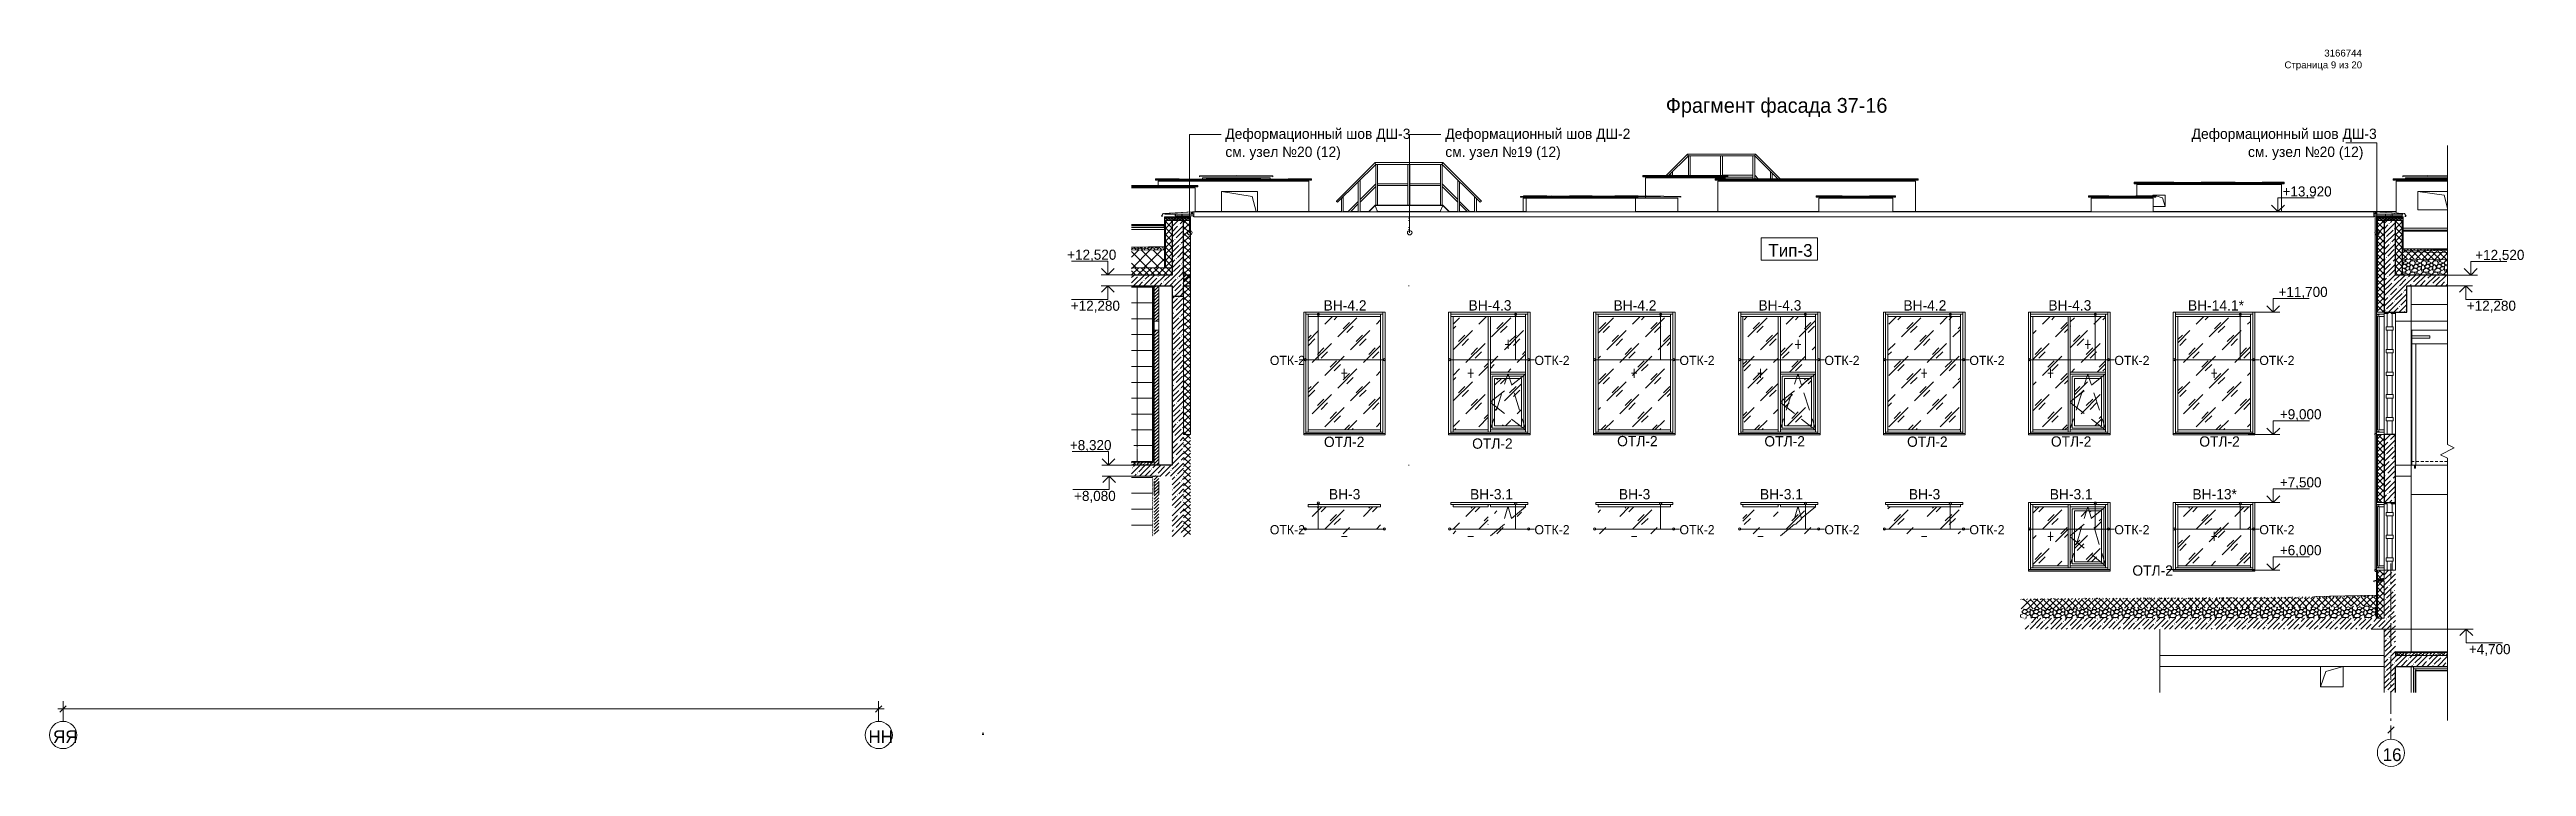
# Model space of a CAD drawing. Header units: millimetres. Extents: x 2294 to 908349, y -83289 to 219220.
# Drawn here: x 385475 to 441941, y -83289 to -66945 of the extents above; entities that cross this region are included whole.
import ezdxf

# ---------------------------------------------------------------- set-up
doc = ezdxf.new("R2010")
doc.units = ezdxf.units.MM
doc.layers.add('PDF _Геометрия', color=7, linetype='Continuous')
doc.layers.add('PDF _Текст', color=7, linetype='Continuous')
doc.styles.add('PDF ArialMT', font='arial.ttf')

msp = doc.modelspace()

# ---------------------------------------------------------------- texts
at = {"layer": 'PDF _Текст', "color": 154, "true_color": 0x0052a2, "attachment_point": 4, "style": 'PDF ArialMT'}
for s, insert, char_height in [('3166744', (437332, -67026.9), 157.37), ('Страница 9 из 20', (436424.2, -67318.3), 157.373)]:
    msp.add_mtext(s, dxfattribs=dict(at, insert=insert, char_height=char_height))
at = {"layer": 'PDF _Текст', "attachment_point": 4, "style": ''}
for s, insert, char_height in [('Фрагмент фасада 37-16', (422321.5, -68269.4), 337.88), ('Деформационный шов ДШ-3', (412280.2, -68900.8), 235.287), ('Деформационный шов ДШ-2', (417294.3, -68900.8), 235.287), ('Деформационный шов ДШ-3', (434308.1, -68900.8), 235.287), ('см. узел №20 (12)', (412280.2, -69311.7), 235.287), ('см. узел №19 (12)', (417294.3, -69311.7), 235.287), ('см. узел №20 (12)', (435593.3, -69311.7), 235.287), ('+13,920', (436380.2, -70201), 229.97), ('+12,520', (408673.7, -71643.6), 229.97), ('Тип-3', (424660.2, -71526.1), 289.45), ('+12,520', (440773.5, -71648), 229.97), ('+12,280', (408756.8, -72806.4), 229.97), ('ВН-4.2', (414518.4, -72778.3), 235.29), ('ВН-4.3', (417823.1, -72778.3), 235.29), ('ВН-4.2', (421127.9, -72778.3), 235.29), ('ВН-4.3', (424432.6, -72778.3), 235.29), ('ВН-4.2', (427737.3, -72778.3), 235.29), ('ВН-4.3', (431042.6, -72778.3), 235.29), ('ВН-14.1*', (434225, -72778.3), 235.29), ('+11,700', (436288.4, -72491.7), 229.97), ('+12,280', (440581.2, -72806.4), 229.97), ('ОТК-2', (413294.4, -74033.5), 209.3), ('ОТК-2', (419327, -74033.5), 209.3), ('ОТК-2', (422631.9, -74033.5), 209.3), ('ОТК-2', (425936.7, -74033.5), 209.3), ('ОТК-2', (429241.5, -74033.5), 209.3), ('ОТК-2', (432546.4, -74033.5), 209.3), ('ОТК-2', (435851.2, -74033.5), 209.3), ('+9,000', (436319, -75280.7), 229.97), ('+8,320', (408734.9, -75984.5), 229.97), ('ОТЛ-2', (414527.1, -75890.8), 235.29), ('ОТЛ-2', (417906.3, -75930.1), 235.29), ('ОТЛ-2', (421211.2, -75873.3), 235.29), ('ОТЛ-2', (424568.5, -75877.7), 235.29), ('ОТЛ-2', (427820.9, -75886.4), 235.29), ('ОТЛ-2', (431099.5, -75882), 235.29), ('ОТЛ-2', (434482.8, -75882), 235.29), ('+7,500', (436319, -76832.6), 229.97), ('+8,080', (408831.1, -77142.9), 229.97), ('ВН-3', (414640.8, -77084.2), 235.29), ('ВН-3.1', (417858.2, -77084.2), 235.29), ('ВН-3', (421250.5, -77084.2), 235.29), ('ВН-3.1', (424467.9, -77084.2), 235.29), ('ВН-3', (427860.2, -77084.2), 235.29), ('ВН-3.1', (431073.1, -77084.2), 235.29), ('ВН-13*', (434325.6, -77084.2), 235.29), ('ОТК-2', (413294.4, -77893.5), 209.3), ('ОТК-2', (419327, -77893.5), 209.3), ('ОТК-2', (422631.9, -77893.5), 209.3), ('ОТК-2', (425936.7, -77893.5), 209.3), ('ОТК-2', (429241.5, -77893.5), 209.3), ('ОТК-2', (432546.4, -77893.5), 209.3), ('ОТК-2', (435851.2, -77893.5), 209.3), ('+6,000', (436319, -78380.1), 229.97), ('ОТЛ-2', (432957.3, -78824), 235.29), ('+4,700', (440629.2, -80635.8), 229.97), ('ЯЯ', (385553, -82612.1), 289.45), ('НН', (404144.9, -82612.1), 289.45), ('16', (438662.1, -83023), 289.45)]:
    msp.add_mtext(s, dxfattribs=dict(at, insert=insert, char_height=char_height))

# ---------------------------------------------------------------- linework, layer by layer
at = {"layer": 'PDF _Геометрия', "lineweight": 9}
for points in [[(411464, -71123.2), (411464, -68880.6), (412180.9, -68880.6)], [(416478.2, -71123.2), (416478.2, -68880.6), (417195.1, -68880.6)], [(424928.4, -69890.4), (424364.5, -69326.5), (422816.9, -69326.5), (422816.9, -69330.8), (422816.9, -69335.2), (422830.1, -69357.1), (422816.9, -69335.2), (422816.9, -69330.8), (422816.9, -69326.5), (422327.3, -69816.1)], [(422384.2, -69816.1), (422834.4, -69365.8), (422830.1, -69365.8), (422830.1, -69361.5), (422830.1, -69357.1), (422830.1, -69361.5), (422830.1, -69365.8), (422834.4, -69365.8), (424347, -69365.8), (424351.4, -69361.5), (424351.4, -69357.1), (424351.4, -69361.5), (424347, -69365.8), (424871.6, -69890.4)], [(422873.8, -69816.1), (422873.8, -69365.8), (422869.4, -69365.8), (422865, -69365.8), (422843.2, -69365.8), (422838.8, -69365.8), (422834.4, -69365.8), (422834.4, -69816.1)], [(423612.6, -69868.6), (423612.6, -69846.7), (423612.6, -69851.1), (424307.7, -69851.1), (424307.7, -69846.7), (424307.7, -69842.3), (424307.7, -69820.5), (424307.7, -69816.1), (424307.7, -69811.7), (423612.6, -69811.7), (423612.6, -69816.1), (423612.6, -69365.8), (423608.2, -69365.8), (423603.8, -69365.8), (423577.6, -69365.8), (423573.2, -69365.8), (423568.9, -69365.8), (423568.9, -69816.1)], [(424347, -69890.4), (424347, -69365.8), (424342.6, -69365.8), (424338.3, -69365.8), (424316.4, -69365.8), (424312, -69365.8), (424307.7, -69365.8), (424307.7, -69890.4)], [(438532.8, -71123.2), (438532.8, -69072.9), (437820.2, -69072.9)], [(440141.5, -69134.1), (440141.5, -75949.4), (440294.5, -76028.1), (439984.1, -76181.1), (440141.5, -76259.8), (440141.5, -82244.5)], [(414244.3, -69903.5), (414244.3, -69925.4), (410690.2, -69925.4), (410690.2, -69903.5), (414244.3, -69903.5), (414244.3, -69890.4), (413711, -69890.4), (413711, -69899.2), (413090.2, -69899.2), (413090.2, -69890.4), (411844.3, -69890.4), (411844.3, -69899.2), (411223.5, -69899.2), (411223.5, -69890.4), (410690.2, -69890.4), (410690.2, -69903.5)], [(410690.2, -69912.3), (410690.2, -69925.4), (414244.3, -69925.4), (414244.3, -69912.3)], [(414183.1, -70637.9), (414183.1, -69947.2), (410751.4, -69947.2), (410751.4, -70043.4)], [(411223.5, -69899.2), (411844.3, -69899.2)], [(413304.4, -69899.2), (413304.4, -69868.6), (411756.9, -69868.6), (411756.9, -69899.2)], [(411756.9, -69925.4), (411756.9, -69947.2)], [(413090.2, -69899.2), (413711, -69899.2)], [(413304.4, -69947.2), (413304.4, -69925.4)], [(418091.3, -70423.7), (418091.3, -70428.1), (418086.9, -70428.1), (417221.3, -69562.5), (415708.8, -69562.5), (415704.4, -69562.5), (415704.4, -69558.2), (415704.4, -69553.8), (415691.3, -69531.9), (415691.3, -69527.6), (415691.3, -69523.2), (414812.6, -70401.9), (414817, -70406.3), (414834.4, -70423.7)], [(414817, -70406.3), (414834.4, -70423.7), (414838.8, -70428.1), (415708.8, -69562.5), (415704.4, -69562.5), (415704.4, -69558.2), (415704.4, -69553.8), (415691.3, -69531.9), (415691.3, -69527.6), (415691.3, -69523.2), (417238.8, -69523.2), (418117.5, -70401.9), (418113.1, -70401.9), (418113.1, -70406.3), (418108.8, -70406.3), (418091.3, -70423.7), (418108.8, -70406.3)], [(415350.3, -70642.3), (415350.3, -69921), (415345.9, -69921), (415345.9, -69925.4), (415341.6, -69929.8), (415315.3, -69956), (415311, -69956), (415311, -69960.4), (415306.6, -69960.4), (415306.6, -70642.3)], [(415748.1, -70493.7), (415748.1, -69562.5), (415743.7, -69562.5), (415739.4, -69562.5), (415713.1, -69562.5), (415708.8, -69562.5), (415708.8, -70493.7)], [(416486.9, -70493.7), (416486.9, -69562.5), (416482.5, -69562.5), (416478.2, -69562.5), (416451.9, -69562.5), (416447.6, -69562.5), (416443.2, -69562.5), (416443.2, -70493.7)], [(417221.3, -70493.7), (417221.3, -69562.5), (417217, -69562.5), (417212.6, -69562.5), (417186.4, -69562.5), (417182, -69562.5), (417182, -70493.7)], [(417619.1, -70642.3), (417619.1, -69960.4), (417614.8, -69956), (417610.4, -69956), (417588.5, -69929.8), (417584.2, -69929.8), (417584.2, -69925.4), (417579.8, -69921), (417579.8, -70642.3)], [(421794, -69824.8), (421794, -69846.7), (423735, -69846.7), (423735, -69824.8)], [(421794, -69838), (421794, -69846.7), (423735, -69846.7), (423735, -69838)], [(423673.8, -69890.4), (423673.8, -69868.6), (421855.2, -69868.6), (421855.2, -70279.5)], [(422292.4, -69846.7), (422274.9, -69868.6)], [(422331.7, -69868.6), (422353.6, -69846.7)], [(422476, -69816.1), (422476, -69724.3), (422471.6, -69728.7), (422467.2, -69733), (422441, -69759.3), (422436.6, -69763.6), (422432.2, -69763.6), (422432.2, -69768), (422432.2, -69816.1)], [(422432.2, -69846.7), (422432.2, -69868.6)], [(422476, -69868.6), (422476, -69846.7)], [(422834.4, -69846.7), (422834.4, -69868.6)], [(422873.8, -69868.6), (422873.8, -69846.7)], [(428071.6, -69903.5), (428071.6, -69925.4), (423446.4, -69925.4), (423446.4, -69903.5)], [(423446.4, -69912.3), (423446.4, -69925.4), (428071.6, -69925.4), (428071.6, -69912.3)], [(428010.4, -70637.9), (428010.4, -69947.2), (423507.7, -69947.2), (423507.7, -70637.9)], [(423568.9, -69846.7), (423568.9, -69868.6)], [(423673.8, -69947.2), (423673.8, -69925.4)], [(424307.7, -69925.4), (424307.7, -69947.2)], [(424425.7, -69890.4), (424347, -69811.7), (424347, -69816.1), (424347, -69820.5), (424347, -69824.8), (424347, -69859.8), (424347, -69864.2), (424347, -69868.6), (424368.9, -69890.4)], [(424347, -69947.2), (424347, -69925.4)], [(424403.8, -69925.4), (424425.7, -69947.2)], [(424482.5, -69947.2), (424460.7, -69925.4)], [(424744.8, -69890.4), (424744.8, -69768), (424744.8, -69763.6), (424740.4, -69763.6), (424740.4, -69759.3), (424714.2, -69733), (424709.8, -69728.7), (424705.5, -69728.7), (424705.5, -69724.3), (424705.5, -69890.4)], [(424705.5, -69925.4), (424705.5, -69947.2)], [(424744.8, -69947.2), (424744.8, -69925.4)], [(424906.6, -69925.4), (424924, -69947.2)], [(424985.2, -69947.2), (424963.4, -69925.4)], [(426974.3, -69894.8), (427490.2, -69894.8)], [(436416.9, -69982.2), (436416.9, -70004.1), (432998.3, -70004.1), (432998.3, -69982.2), (436416.9, -69982.2), (436416.9, -69969.1), (435914.2, -69969.1), (435914.2, -69973.5), (435297.8, -69973.5), (435297.8, -69969.1), (434524, -69969.1), (434524, -69973.5), (433903.3, -69973.5), (433903.3, -69969.1), (432998.3, -69969.1), (432998.3, -69982.2)], [(432998.3, -69991), (432998.3, -70004.1), (436416.9, -70004.1), (436416.9, -69991)], [(433903.3, -69973.5), (434524, -69973.5)], [(435297.8, -69973.5), (435914.2, -69973.5)], [(440141.5, -69903.5), (438904.3, -69903.5), (438904.3, -69890.4), (439385.2, -69890.4), (439901.1, -69890.4), (440141.5, -69890.4)], [(438904.3, -69912.3), (438904.3, -69925.4), (440141.5, -69925.4), (438904.3, -69925.4), (438904.3, -69903.5)], [(440141.5, -69947.2), (438969.9, -69947.2), (438969.9, -70672.9)], [(440141.5, -69846.7), (439691.2, -69838), (439122.9, -69846.7), (439122.9, -69824.8), (439691.2, -69816.1), (440141.5, -69824.8)], [(440141.5, -69868.6), (439184.1, -69868.6), (439184.1, -69890.4)], [(439184.1, -69925.4), (439184.1, -69947.2)], [(410139.4, -70043.4), (411651.9, -70043.4), (411651.9, -70060.9), (410139.4, -70060.9)], [(411651.9, -70060.9), (411651.9, -70078.4), (410139.4, -70078.4), (411651.9, -70078.4), (411651.9, -70065.3)], [(411590.7, -70642.3), (411590.7, -70100.2), (410139.4, -70100.2)], [(410751.4, -70078.4), (410751.4, -70100.2)], [(412980.9, -70637.9), (412893.5, -70297), (412194, -70183.3)], [(414965.6, -70642.3), (414965.6, -70301.3), (414965.6, -70305.7), (414961.2, -70310.1), (414956.9, -70310.1), (414935, -70336.3), (414930.6, -70336.3), (414930.6, -70340.7), (414926.3, -70340.7), (414926.3, -70345.1), (414926.3, -70642.3)], [(415131.7, -70642.3), (415306.6, -70463.1), (415306.6, -70458.7), (415306.6, -70454.3), (415306.6, -70419.4), (415306.6, -70415), (415306.6, -70410.6), (415306.6, -70406.3), (415070.5, -70642.3)], [(415542.6, -70642.3), (415691.3, -70493.7), (415691.3, -70498.1), (415691.3, -70493.7), (417238.8, -70493.7), (417238.8, -70498.1), (417234.4, -70498.1), (417234.4, -70502.4), (417182, -70624.8), (417182, -70629.2), (417182, -70633.6), (417177.6, -70633.6), (417177.6, -70637.9), (415748.1, -70637.9), (415748.1, -70633.6), (415748.1, -70629.2), (415743.7, -70624.8), (415695.6, -70502.4), (415691.3, -70502.4), (415691.3, -70498.1), (417234.4, -70498.1), (417238.8, -70498.1), (417238.8, -70493.7), (417387.4, -70642.3)], [(415547, -70642.3), (415691.3, -70498.1), (415691.3, -70502.4), (415695.6, -70502.4), (415743.7, -70624.8), (415743.7, -70629.2), (415748.1, -70629.2), (415748.1, -70633.6), (415748.1, -70637.9), (415743.7, -70642.3)], [(415691.3, -70493.7), (415691.3, -70493.7)], [(415691.3, -70493.7), (415691.3, -70493.7)], [(415739.4, -70493.7), (415713.1, -70493.7)], [(416478.2, -70493.7), (416451.9, -70493.7)], [(417182, -70642.3), (417177.6, -70637.9), (417182, -70633.6), (417182, -70629.2), (417182, -70624.8), (417234.4, -70502.4), (417234.4, -70498.1), (417378.7, -70642.3)], [(417212.6, -70493.7), (417186.4, -70493.7)], [(417238.8, -70493.7), (417238.8, -70493.7)], [(417855.2, -70642.3), (417619.1, -70406.3), (417619.1, -70410.6), (417619.1, -70415), (417619.1, -70419.4), (417619.1, -70454.3), (417619.1, -70458.7), (417619.1, -70463.1), (417798.4, -70642.3)], [(418003.8, -70642.3), (418003.8, -70345.1), (417999.5, -70340.7), (417995.1, -70336.3), (417968.9, -70310.1), (417964.5, -70310.1), (417964.5, -70305.7), (417960.1, -70301.3), (417960.1, -70642.3)], [(419074.9, -70292.6), (419074.9, -70279.5), (419608.2, -70279.5), (419608.2, -70283.9), (420124.1, -70283.9), (420124.1, -70279.5), (420639.9, -70279.5), (420639.9, -70283.9), (421160.1, -70283.9), (421160.1, -70279.5), (421689.1, -70279.5), (421689.1, -70292.6), (419074.9, -70292.6), (419074.9, -70310.1), (419004.9, -70310.1), (419004.9, -70292.6), (419074.9, -70288.2)], [(420347, -70331.9), (419066.1, -70331.9), (419066.1, -70637.9)], [(421689.1, -70292.6), (421689.1, -70310.1), (419074.9, -70310.1)], [(419074.9, -70301.3), (419074.9, -70310.1), (421689.1, -70310.1), (421689.1, -70301.3), (421890.2, -70301.3), (421689.1, -70301.3)], [(421627.9, -70642.3), (421627.9, -70331.9), (419140.4, -70331.9), (419140.4, -70642.3)], [(419608.2, -70283.9), (419708.8, -70279.5), (419896.7, -70283.9), (419708.8, -70279.5), (419608.2, -70283.9), (420124.1, -70283.9)], [(420639.9, -70283.9), (421160.1, -70283.9)], [(422598.4, -70637.9), (422598.4, -70331.9), (421182, -70331.9)], [(421855.2, -70301.3), (421855.2, -70331.9)], [(422200.6, -70283.9), (421890.2, -70279.5), (422659.6, -70292.6), (422659.6, -70310.1), (421890.2, -70301.3), (422200.6, -70305.7)], [(427555.7, -70292.6), (427555.7, -70310.1), (425750.3, -70310.1), (425750.3, -70292.6)], [(425750.3, -70301.3), (425750.3, -70310.1), (427555.7, -70310.1), (427555.7, -70301.3)], [(427494.5, -70642.3), (427494.5, -70331.9), (425811.5, -70331.9), (425811.5, -70642.3)], [(426340.4, -70283.9), (426961.2, -70283.9)], [(433492.3, -70292.6), (433492.3, -70310.1), (431953.5, -70310.1), (431953.5, -70292.6)], [(431953.5, -70301.3), (431953.5, -70310.1), (433492.3, -70310.1), (433492.3, -70301.3)], [(433431.1, -70642.3), (433431.1, -70331.9), (432019.1, -70331.9), (432019.1, -70642.3)], [(432416.9, -70283.9), (433033.3, -70283.9)], [(436355.7, -70637.9), (436355.7, -70021.6), (433059.5, -70021.6), (433059.5, -70279.5)], [(433059.5, -70310.1), (433059.5, -70331.9)], [(433706.5, -70524.3), (433641, -70327.6), (433492.3, -70279.5), (433426.8, -70262)], [(435118.6, -70637.9), (435428.9, -70637.9), (436272.6, -70637.9), (436272.6, -70327.6), (437098.9, -70327.6)], [(440141.5, -70559.3), (440067.2, -70266.4), (439468.3, -70183.3)], [(410139.4, -71000.8), (410895.7, -71000.8), (410895.7, -70843.4)], [(410139.4, -70930.8), (410886.9, -70930.8), (410886.9, -70935.2), (410886.9, -70957.1), (410886.9, -70992), (410886.9, -70996.4), (410139.4, -70996.4)], [(410886.9, -70935.2), (410139.4, -70935.2)], [(410886.9, -70992), (410139.4, -70992)], [(411184.2, -70760.4), (410891.3, -70760.4), (410891.3, -70764.7), (410891.3, -70773.5), (410891.3, -70791), (411481.5, -70791), (411481.5, -70773.5), (411481.5, -70764.7), (411481.5, -70760.4), (411245.4, -70760.4)], [(411481.5, -70764.7), (410891.3, -70764.7)], [(411481.5, -70773.5), (410891.3, -70773.5)], [(410900, -71918.8), (410900, -70843.4)], [(410904.4, -71918.8), (410904.4, -70843.4)], [(410913.1, -71918.8), (410913.1, -70843.4)], [(411074.9, -70672.9), (411533.9, -70642.3), (411564.5, -70642.3), (438458.4, -70642.3), (438489, -70642.3), (439109.8, -70681.7)], [(411188.6, -70738.5), (411136.1, -70738.5), (411136.1, -70699.2)], [(411289.1, -70738.5), (411289.1, -70699.2), (411140.5, -70699.2), (411140.5, -70738.5)], [(411188.6, -70738.5), (411140.5, -70738.5), (411188.6, -70738.5)], [(411192.9, -70764.7), (411184.2, -70764.7)], [(411192.9, -70747.2), (411188.6, -70747.2)], [(411188.6, -70791), (411188.6, -70764.7), (411192.9, -70791)], [(411241, -70738.5), (411192.9, -70738.5)], [(411236.6, -70760.4), (411192.9, -70760.4)], [(411245.4, -70764.7), (411236.6, -70764.7)], [(411245.4, -70747.2), (411241, -70747.2)], [(411241, -70791), (411241, -70764.7), (411241, -70791), (411245.4, -70791)], [(411293.5, -70738.5), (411245.4, -70738.5)], [(411533.9, -70699.2), (411564.5, -70699.2), (411293.5, -70699.2), (411293.5, -70738.5), (411564.5, -70738.5), (411503.3, -70738.5)], [(411564.5, -70642.3), (411533.9, -70646.7)], [(411542.7, -70751.6), (411564.5, -70756), (411564.5, -70642.3), (411564.5, -70760.4), (438458.4, -70760.4), (438458.4, -70642.3), (438489, -70646.7)], [(411560.1, -70760.4), (411542.7, -70751.6), (411564.5, -70751.6)], [(414926.3, -70637.9), (411590.7, -70637.9)], [(415079.3, -70637.9), (414965.6, -70637.9)], [(415306.6, -70637.9), (415136.1, -70637.9)], [(415547, -70637.9), (415350.3, -70637.9)], [(415555.8, -70637.9), (415551.4, -70637.9)], [(417190.7, -70642.3), (417182, -70633.6), (415748.1, -70633.6), (415735, -70642.3)], [(415743.7, -70637.9), (415743.7, -70637.9)], [(415748.1, -70633.6), (415748.1, -70633.6)], [(415748.1, -70633.6), (415748.1, -70633.6)], [(416451.9, -71000.8), (416473.8, -71000.8)], [(416473.8, -71048.9), (416451.9, -71048.9)], [(417186.4, -70637.9), (417182, -70637.9)], [(417378.7, -70637.9), (417374.3, -70637.9)], [(417579.8, -70637.9), (417383.1, -70637.9)], [(417794, -70637.9), (417619.1, -70637.9)], [(417964.5, -70637.9), (417850.8, -70637.9)], [(419140.4, -70637.9), (418003.8, -70637.9)], [(425811.5, -70637.9), (421627.9, -70637.9)], [(432019.1, -70637.9), (427494.5, -70637.9)], [(438969.9, -70637.9), (433431.1, -70637.9)], [(436119.6, -70637.9), (436425.7, -70637.9)], [(438458.4, -70642.3), (438458.4, -70756), (438475.9, -70751.6)], [(438458.4, -70686), (438489, -70686)], [(438969.9, -70751.6), (438834.4, -70751.6), (438969.9, -70751.6), (438969.9, -70760.4), (438834.4, -70760.4), (439127.3, -70760.4), (439127.3, -70764.7), (439127.3, -70773.5), (439127.3, -70791), (438541.5, -70791), (438541.5, -70773.5), (438541.5, -70764.7), (438541.5, -70760.4), (438777.6, -70760.4), (438541.5, -70760.4), (438541.5, -70738.5), (438458.4, -70738.5), (438729.5, -70738.5), (438729.5, -70699.2), (438458.4, -70699.2), (438489, -70699.2)], [(438458.4, -70751.6), (438475.9, -70751.6), (438458.4, -70760.4)], [(438489, -78795.3), (438489, -75700.2), (438489, -70738.5), (438541.5, -70738.5), (438541.5, -70760.4), (438777.6, -70760.4)], [(438506.5, -70686), (438515.3, -70686)], [(438528.4, -72928.7), (438528.4, -70738.5)], [(438532.8, -72928.7), (438532.8, -70738.5)], [(438777.6, -70751.6), (438541.5, -70751.6), (438777.6, -70751.6)], [(438777.6, -70751.6), (438541.5, -70751.6)], [(439127.3, -70764.7), (438541.5, -70764.7)], [(439127.3, -70773.5), (438541.5, -70773.5)], [(438777.6, -70738.5), (438729.5, -70738.5), (438729.5, -70699.2)], [(438878.1, -70738.5), (438878.1, -70699.2), (438764.4, -70699.2)], [(438777.6, -70747.2), (438781.9, -70747.2)], [(438777.6, -70791), (438777.6, -70764.7), (438781.9, -70764.7)], [(438777.6, -70764.7), (438781.9, -70791)], [(438830, -70738.5), (438781.9, -70738.5)], [(438825.6, -70751.6), (438781.9, -70751.6)], [(438781.9, -70760.4), (438825.6, -70760.4)], [(438825.6, -70764.7), (438834.4, -70764.7)], [(438830, -70747.2), (438834.4, -70747.2)], [(438834.4, -70791), (438830, -70791)], [(439109.8, -70699.2), (439109.8, -70742.9), (439109.8, -70751.6), (438834.4, -70751.6)], [(438882.5, -70699.2), (438882.5, -70738.5), (438834.4, -70738.5), (438878.1, -70738.5), (438834.4, -70738.5)], [(438834.4, -70760.4), (438969.9, -70760.4)], [(440141.5, -71486), (439127.3, -71486), (440141.5, -71503.5), (439127.3, -71486), (439127.3, -70843.4), (439122.9, -70843.4), (439118.5, -70843.4), (439105.4, -70843.4), (438952.4, -70843.4), (438952.4, -72084.9), (439105.4, -72084.9), (439118.5, -72084.9), (439118.5, -71722.1), (439118.5, -71556), (439118.5, -71516.6), (439118.5, -71490.4), (439118.5, -71486), (439122.9, -71486), (439122.9, -70843.4)], [(439092.3, -70686), (439096.7, -70686)], [(439105.4, -70843.4), (439105.4, -72084.9)], [(439109.8, -70734.1), (439109.8, -70734.1)], [(439109.8, -70751.6), (439109.8, -70734.1)], [(439118.5, -70843.4), (439118.5, -71486)], [(439127.3, -71018.3), (440141.5, -71018.3)], [(439127.3, -71062), (440141.5, -71062)], [(439127.3, -71083.9), (440141.5, -71083.9)], [(410139.4, -72084.9), (411066.2, -72084.9), (411066.2, -72080.6), (411066.2, -71918.8), (410139.4, -71918.8), (410904.4, -71918.8), (410904.4, -71507.9), (410904.4, -71464.2), (410904.4, -71437.9), (410904.4, -71433.6), (410139.4, -71446.7)], [(410392.9, -72080.6), (409767.8, -72080.6), (409601.7, -72080.6), (409601.7, -71770.2), (408775.4, -71770.2)], [(409759.1, -72080.6), (409448.7, -72080.6)], [(439118.5, -72084.9), (440141.5, -72084.9)], [(440023.5, -72084.9), (440316.4, -72084.9), (440670.5, -72084.9), (440670.5, -71774.6), (441496.7, -71774.6)], [(440513.1, -72084.9), (440823.5, -72084.9)], [(410873.8, -72329.7), (409859.6, -72329.7), (409601.7, -72329.7), (409601.7, -72640.1), (408775.4, -72640.1)], [(409754.7, -72329.7), (409448.7, -72329.7)], [(410620.3, -76338.5), (410620.3, -72329.7), (410139.4, -72329.7)], [(410629, -72329.7), (410629, -76338.5)], [(410760.1, -76421.5), (410808.2, -76421.5), (411066.2, -76421.5), (411066.2, -72329.7)], [(416473.8, -72329.7), (416451.9, -72329.7)], [(435673.7, -72928.7), (435796.1, -72928.7), (436163.4, -72928.7), (436163.4, -72618.3), (436989.6, -72618.3)], [(439210.3, -72329.7), (439315.3, -72329.7), (439315.3, -80675.1)], [(439315.3, -72329.7), (439315.3, -72753.8), (440141.5, -72753.8), (439315.3, -72753.8), (439315.3, -76421.5), (439385.2, -76421.5)], [(439883.6, -72329.7), (440312, -72329.7), (440561.2, -72329.7), (440561.2, -72640.1), (441387.4, -72640.1)], [(440403.8, -72329.7), (440714.2, -72329.7)], [(410655.2, -73151.6), (410655.2, -73186.6), (410655.2, -73344), (410655.2, -73138.5)], [(414397.3, -72981.1), (414397.3, -74021.5), (413960.1, -74021.5), (414095.7, -74021.5)], [(414165.6, -73593.1), (414406, -73352.7)], [(414550.3, -73208.4), (414725.2, -73033.6)], [(414760.1, -73103.5), (414830.1, -73033.6)], [(414843.2, -73497), (415280.3, -73059.8)], [(414965.6, -73309), (415109.9, -73164.7)], [(415048.7, -73396.4), (415197.3, -73247.8)], [(415136.1, -73789.9), (415573.2, -73352.7)], [(415721.9, -73208.4), (415818.1, -73107.9)], [(417470.5, -73208.4), (417619.1, -73059.8)], [(417470.5, -73313.4), (417531.7, -73247.8)], [(417474.9, -73789.9), (417912, -73352.7)], [(418056.3, -73208.4), (418231.2, -73033.6)], [(418261.8, -73103.5), (418270.5, -73094.8)], [(418323, -73042.3), (418331.7, -73033.6)], [(418349.2, -73497), (418786.4, -73059.8)], [(418471.6, -73309), (418615.9, -73164.7)], [(418554.7, -73396.4), (418703.3, -73247.8)], [(418642.1, -73789.9), (419079.2, -73352.7)], [(418895.6, -72981.1), (418895.6, -74021.5), (419328.4, -74021.5), (419192.9, -74021.5)], [(420775.4, -73409.5), (421125.1, -73059.8)], [(420806, -73309), (420954.7, -73164.7)], [(420893.5, -73396.4), (421037.7, -73247.8)], [(420976.5, -73789.9), (421418, -73352.7)], [(421562.3, -73208.4), (421737.2, -73033.6)], [(421767.8, -73103.5), (421837.7, -73033.6)], [(421855.2, -73497), (422292.4, -73059.8)], [(421977.6, -73309), (422121.9, -73164.7)], [(422060.7, -73396.4), (422209.3, -73247.8)], [(422200.6, -72981.1), (422200.6, -74021.5), (422633.3, -74021.5), (422497.8, -74021.5)], [(424106.6, -73103.5), (424176.5, -73033.6)], [(424189.6, -73497), (424631.1, -73059.8)], [(424312, -73309), (424456.3, -73164.7)], [(424399.5, -73396.4), (424543.7, -73247.8)], [(424482.5, -73789.9), (424880.3, -73392)], [(425068.3, -73208.4), (425238.8, -73033.6)], [(425273.8, -73103.5), (425343.7, -73033.6)], [(425361.2, -73497), (425732.8, -73125.4)], [(425479.2, -73309), (425627.9, -73164.7)], [(425505.5, -72981.1), (425505.5, -74021.5), (425938.2, -74021.5), (425802.7, -74021.5)], [(425566.7, -73396.4), (425710.9, -73247.8)], [(427402.7, -73208.4), (427577.6, -73033.6)], [(427612.6, -73103.5), (427682.5, -73033.6)], [(427695.6, -73497), (428132.8, -73059.8)], [(427818, -73309), (427962.3, -73164.7)], [(427901.1, -73396.4), (428049.7, -73247.8)], [(427988.5, -73789.9), (428425.7, -73352.7)], [(428574.3, -73208.4), (428744.8, -73033.6)], [(428779.8, -73103.5), (428849.7, -73033.6)], [(428806, -72981.1), (428806, -74021.5), (429243.2, -74021.5), (429107.6, -74021.5)], [(428867.2, -73497), (429037.7, -73326.5)], [(428985.2, -73309), (429037.7, -73256.5)], [(430690.1, -73427), (430764.5, -73352.7)], [(430908.7, -73208.4), (431083.6, -73033.6)], [(431118.6, -73103.5), (431184.1, -73033.6)], [(431201.6, -73497), (431490.1, -73208.4)], [(431324, -73309), (431468.3, -73164.7)], [(431407.1, -73396.4), (431490.1, -73313.4)], [(431542.6, -73156), (431638.8, -73059.8)], [(431542.6, -73260.9), (431555.7, -73247.8)], [(431542.6, -73741.8), (431931.7, -73352.7)], [(432080.3, -73208.4), (432250.8, -73033.6)], [(432285.8, -73103.5), (432342.6, -73046.7)], [(433995.1, -73628.1), (434270.5, -73352.7)], [(434414.7, -73208.4), (434589.6, -73033.6)], [(434620.2, -73103.5), (434690.1, -73033.6)], [(434707.6, -73497), (435144.8, -73059.8)], [(434830, -73309), (434974.3, -73164.7)], [(434913.1, -73396.4), (435061.7, -73247.8)], [(435000.5, -73789.9), (435437.7, -73352.7)], [(435415.8, -72981.1), (435415.8, -74021.5), (435853, -74021.5), (435717.5, -74021.5)], [(435581.9, -73208.4), (435647.5, -73142.9)], [(436006, -72928.7), (436316.4, -72928.7)], [(438694.5, -72928.7), (438952.4, -72928.7), (438952.4, -75717.7), (438694.5, -75717.7), (438519.6, -75717.7), (438519.6, -75695.9), (438519.6, -75639)], [(438519.6, -75717.7), (438519.6, -75695.9), (438519.6, -72928.7)], [(438694.5, -72981.1), (438694.5, -75665.3), (438580.8, -75665.3), (438541.5, -75665.3), (438524, -75665.3), (438524, -72981.1)], [(438541.5, -73033.6), (438541.5, -75617.2)], [(438580.8, -73033.6), (438580.8, -75617.2)], [(438694.5, -72954.9), (438790.7, -72954.9), (438790.7, -72959.3), (438694.5, -72959.3), (438764.4, -72959.3), (438764.4, -73265.3)], [(438764.4, -73781.1), (438764.4, -73344)], [(438956.8, -72928.7), (438956.8, -72954.9), (438956.8, -72959.3), (438856.2, -72959.3), (438856.2, -72954.9), (438956.8, -72954.9), (438952.4, -72954.9)], [(438882.5, -73265.3), (438882.5, -72959.3), (438956.8, -72959.3), (438956.8, -75713.3), (438956.8, -75717.7), (438856.2, -75717.7), (438856.2, -75713.3), (438956.8, -75713.3), (438882.5, -75713.3), (438882.5, -75407.3)], [(438882.5, -73344), (438882.5, -73781.1)], [(439415.8, -76421.5), (440141.5, -76421.5), (439407.1, -76421.5), (439415.8, -76421.5), (439415.8, -73654.3), (439324, -73654.3), (439324, -76421.5), (439415.8, -76421.5), (439415.8, -73654.3), (440141.5, -73654.3), (439324, -73654.3), (439324, -73344), (440141.5, -73344)], [(414165.6, -73523.2), (414235.5, -73457.6)], [(414174.3, -73689.3), (414318.6, -73540.7)], [(414261.8, -74082.8), (414698.9, -73645.6)], [(414379.8, -73894.8), (414528.4, -73746.1)], [(414467.2, -73977.8), (414611.5, -73833.6)], [(414550.3, -74375.6), (414991.8, -73938.5)], [(415258.5, -73601.9), (415402.8, -73457.6)], [(415341.6, -73689.3), (415490.2, -73540.7)], [(415429, -74082.8), (415818.1, -73693.7)], [(415547, -73894.8), (415695.6, -73746.1)], [(415634.4, -73977.8), (415778.7, -73833.6)], [(417592.9, -73601.9), (417741.5, -73457.6)], [(417680.3, -73689.3), (417824.6, -73540.7)], [(417763.4, -74082.8), (418204.9, -73645.6)], [(417885.8, -73894.8), (418030.1, -73746.1)], [(417973.2, -73977.8), (418117.5, -73833.6)], [(418323, -74109), (418493.5, -73938.5)], [(418659.6, -73667.5), (418786.4, -73667.5)], [(418725.1, -73562.5), (418725.1, -73768)], [(418760.1, -73601.9), (418908.8, -73457.6)], [(418847.6, -73689.3), (418991.8, -73540.7)], [(418935, -74082.8), (419123, -73890.4)], [(419053, -73894.8), (419123, -73824.8)], [(420775.4, -73990.9), (420832.2, -73938.5)], [(421098.9, -73601.9), (421243.2, -73457.6)], [(421186.3, -73689.3), (421330.6, -73540.7)], [(421269.4, -74082.8), (421706.6, -73645.6)], [(421391.8, -73894.8), (421536.1, -73746.1)], [(421474.9, -73977.8), (421623.5, -73833.6)], [(421562.3, -74375.6), (421999.5, -73938.5)], [(422148.1, -73789.9), (422427.9, -73510.1)], [(422266.1, -73601.9), (422414.8, -73457.6)], [(422353.6, -73689.3), (422427.9, -73610.6)], [(424080.3, -74192), (424338.3, -73938.5)], [(424604.9, -73601.9), (424749.2, -73457.6)], [(424688, -73689.3), (424836.6, -73540.7)], [(424932.8, -73925.4), (425212.6, -73645.6)], [(424932.8, -73855.4), (425042.1, -73746.1)], [(424980.9, -73977.8), (425129.5, -73833.6)], [(425142.6, -74297), (425505.5, -73938.5)], [(425269.4, -73667.5), (425396.2, -73667.5)], [(425335, -73562.5), (425335, -73768)], [(425654.1, -73789.9), (425732.8, -73711.2)], [(427385.2, -73807.3), (427551.4, -73645.6)], [(427385.2, -73912.3), (427463.9, -73833.6)], [(427402.7, -74375.6), (427844.3, -73938.5)], [(428110.9, -73601.9), (428255.2, -73457.6)], [(428194, -73689.3), (428342.6, -73540.7)], [(428281.4, -74082.8), (428718.6, -73645.6)], [(428403.8, -73894.8), (428548.1, -73746.1)], [(428486.9, -73977.8), (428635.5, -73833.6)], [(428574.3, -74375.6), (429011.5, -73938.5)], [(430690.1, -74008.4), (431057.4, -73645.6)], [(430738.2, -73894.8), (430886.9, -73746.1)], [(430825.7, -73977.8), (430969.9, -73833.6)], [(430908.7, -74375.6), (431350.3, -73938.5)], [(431616.9, -73601.9), (431761.2, -73457.6)], [(431700, -73689.3), (431848.6, -73540.7)], [(431787.4, -74082.8), (432224.6, -73645.6)], [(431879.2, -73667.5), (432006, -73667.5)], [(431905.4, -73894.8), (432054.1, -73746.1)], [(431944.8, -73562.5), (431944.8, -73768)], [(431992.9, -73977.8), (432137.1, -73833.6)], [(433995.1, -73558.2), (434100, -73457.6)], [(434038.8, -73689.3), (434183, -73540.7)], [(434121.8, -74082.8), (434563.4, -73645.6)], [(434244.2, -73894.8), (434388.5, -73746.1)], [(434331.7, -73977.8), (434475.9, -73833.6)], [(434414.7, -74375.6), (434851.9, -73938.5)], [(435118.6, -73601.9), (435267.2, -73457.6)], [(435206, -73689.3), (435350.2, -73540.7)], [(435293.4, -74082.8), (435647.5, -73724.3)], [(435411.4, -73894.8), (435560.1, -73746.1)], [(435498.9, -73977.8), (435643.1, -73833.6)], [(438764.4, -74297), (438764.4, -73859.8)], [(438882.5, -73859.8), (438882.5, -74297)], [(415901.1, -74021.5), (413960.1, -74021.5)], [(414165.6, -74760.3), (414406, -74519.9)], [(414672.7, -74187.7), (414817, -74039)], [(414760.1, -74270.7), (414904.4, -74126.5)], [(414843.2, -74668.5), (415280.3, -74227)], [(414930.6, -74323.2), (415053, -74323.2)], [(414965.6, -74476.2), (415109.9, -74331.9)], [(414991.8, -74222.6), (414991.8, -74428.1)], [(415048.7, -74563.6), (415197.3, -74419.4)], [(415136.1, -74957.1), (415573.2, -74519.9)], [(415721.9, -74375.6), (415818.1, -74275.1)], [(417387.4, -74021.5), (419328.4, -74021.5)], [(417470.5, -74375.6), (417619.1, -74227)], [(417470.5, -74480.6), (417531.7, -74419.4)], [(417474.9, -74957.1), (417912, -74519.9)], [(417807.1, -74323.2), (417933.9, -74323.2)], [(417872.7, -74222.6), (417872.7, -74428.1)], [(418056.3, -74375.6), (418270.5, -74161.4)], [(418178.7, -74187.7), (418270.5, -74091.5)], [(418261.8, -74270.7), (418270.5, -74262)], [(418323, -74213.9), (418410.4, -74126.5)], [(418414.8, -74598.6), (418572.1, -74441.2)], [(418471.6, -74476.2), (418506.6, -74441.2)], [(418554.7, -74563.6), (418677.1, -74441.2)], [(418646.5, -74576.7), (418720.8, -74349.4)], [(418716.4, -74297), (418786.4, -74227)], [(418725.1, -74349.4), (418799.5, -74576.7)], [(419118.6, -74349.4), (418803.8, -74598.6)], [(420692.4, -74021.5), (422633.3, -74021.5)], [(420775.4, -74576.7), (421125.1, -74227)], [(420806, -74476.2), (420954.7, -74331.9)], [(420893.5, -74563.6), (421037.7, -74419.4)], [(420976.5, -74957.1), (421418, -74519.9)], [(421540.4, -74323.2), (421662.8, -74323.2)], [(421601.6, -74222.6), (421601.6, -74428.1)], [(421684.7, -74187.7), (421829, -74039)], [(421767.8, -74270.7), (421916.4, -74126.5)], [(421855.2, -74668.5), (422292.4, -74227)], [(421977.6, -74476.2), (422121.9, -74331.9)], [(422060.7, -74563.6), (422209.3, -74419.4)], [(423997.3, -74021.5), (425938.2, -74021.5)], [(424080.3, -74126.5), (424167.8, -74039)], [(424106.6, -74270.7), (424250.8, -74126.5)], [(424189.6, -74668.5), (424631.1, -74227)], [(424312, -74476.2), (424456.3, -74331.9)], [(424399.5, -74563.6), (424543.7, -74419.4)], [(424416.9, -74323.2), (424543.7, -74323.2)], [(424482.5, -74222.6), (424482.5, -74428.1)], [(424775.4, -74082.8), (424880.3, -73977.8)], [(425190.7, -74187.7), (425335, -74039)], [(425256.3, -74576.7), (425330.6, -74349.4)], [(425273.8, -74270.7), (425422.4, -74126.5)], [(425335, -74349.4), (425409.3, -74576.7)], [(425361.2, -74668.5), (425584.1, -74441.2)], [(425728.4, -74349.4), (425413.7, -74598.6)], [(425479.2, -74476.2), (425514.2, -74441.2)], [(425566.7, -74563.6), (425641, -74489.3)], [(425728.4, -74297), (425732.8, -74292.6)], [(427302.2, -74021.5), (429243.2, -74021.5)], [(427525.1, -74187.7), (427673.8, -74039)], [(427612.6, -74270.7), (427756.8, -74126.5)], [(427695.6, -74668.5), (428132.8, -74227)], [(427818, -74476.2), (427962.3, -74331.9)], [(427901.1, -74563.6), (428049.7, -74419.4)], [(427988.5, -74957.1), (428425.7, -74519.9)], [(428150.3, -74323.2), (428272.7, -74323.2)], [(428211.5, -74222.6), (428211.5, -74428.1)], [(428692.3, -74187.7), (428841, -74039)], [(428779.8, -74270.7), (428924, -74126.5)], [(428867.2, -74668.5), (429037.7, -74493.7)], [(428985.2, -74476.2), (429037.7, -74428.1)], [(430690.1, -74594.2), (430764.5, -74519.9)], [(431026.8, -74323.2), (431153.5, -74323.2)], [(431031.1, -74187.7), (431175.4, -74039)], [(431092.3, -74222.6), (431092.3, -74428.1)], [(431118.6, -74270.7), (431262.8, -74126.5)], [(431201.6, -74668.5), (431490.1, -74380)], [(431324, -74476.2), (431468.3, -74331.9)], [(431407.1, -74563.6), (431490.1, -74480.6)], [(431568.8, -74297), (431638.8, -74227)], [(431634.4, -74817.2), (431931.7, -74519.9)], [(431866.1, -74576.7), (431940.4, -74349.4)], [(431944.8, -74349.4), (432019.1, -74576.7)], [(432338.2, -74349.4), (432023.5, -74598.6)], [(432154.6, -74297), (432342.6, -74109)], [(432198.3, -74187.7), (432342.6, -74043.4)], [(432285.8, -74270.7), (432342.6, -74213.9)], [(433912, -74021.5), (435853, -74021.5)], [(433995.1, -74795.3), (434270.5, -74519.9)], [(434537.1, -74187.7), (434681.4, -74039)], [(434620.2, -74270.7), (434768.8, -74126.5)], [(434707.6, -74668.5), (435144.8, -74227)], [(434760.1, -74323.2), (434882.5, -74323.2)], [(434821.3, -74222.6), (434821.3, -74428.1)], [(434830, -74476.2), (434974.3, -74331.9)], [(434913.1, -74563.6), (435061.7, -74419.4)], [(435000.5, -74957.1), (435437.7, -74519.9)], [(435581.9, -74375.6), (435647.5, -74310.1)], [(438764.4, -74812.8), (438764.4, -74375.6)], [(438882.5, -74375.6), (438882.5, -74812.8)], [(410655.2, -75097), (410655.2, -74581.1)], [(410760.1, -74581.1), (410760.1, -75097)], [(414165.6, -74690.4), (414235.5, -74624.8)], [(414174.3, -74856.5), (414318.6, -74707.9)], [(414261.8, -75250), (414698.9, -74812.8)], [(414379.8, -75062), (414528.4, -74917.7)], [(414467.2, -75149.4), (414611.5, -75000.8)], [(415258.5, -74769.1), (415402.8, -74624.8)], [(415341.6, -74856.5), (415490.2, -74707.9)], [(415429, -75250), (415818.1, -74860.9)], [(415547, -75062), (415695.6, -74917.7)], [(415634.4, -75149.4), (415778.7, -75000.8)], [(417592.9, -74769.1), (417741.5, -74624.8)], [(417680.3, -74856.5), (417824.6, -74707.9)], [(417763.4, -75250), (418204.9, -74812.8)], [(417885.8, -75062), (418030.1, -74917.7)], [(417973.2, -75149.4), (418117.5, -75000.8)], [(418642.1, -74725.4), (418323, -74974.6)], [(418642.1, -75241.2), (418323, -74992)], [(418458.5, -75166.9), (418585.3, -74773.5)], [(418642.1, -74957.1), (419031.2, -74568)], [(418760.1, -74769.1), (418908.8, -74624.8)], [(418847.6, -74856.5), (418991.8, -74707.9)], [(418860.7, -74773.5), (418987.4, -75166.9)], [(421098.9, -74769.1), (421243.2, -74624.8)], [(421186.3, -74856.5), (421330.6, -74707.9)], [(421269.4, -75250), (421706.6, -74812.8)], [(421391.8, -75062), (421536.1, -74917.7)], [(421474.9, -75149.4), (421623.5, -75000.8)], [(422148.1, -74957.1), (422427.9, -74677.3)], [(422266.1, -74769.1), (422414.8, -74624.8)], [(422353.6, -74856.5), (422427.9, -74782.2)], [(424482.5, -74957.1), (424880.3, -74559.3)], [(424604.9, -74769.1), (424749.2, -74624.8)], [(424688, -74856.5), (424836.6, -74707.9)], [(425251.9, -74725.4), (424932.8, -74974.6)], [(425251.9, -75241.2), (424932.8, -74992)], [(425024.6, -75000.8), (425212.6, -74812.8)], [(425024.6, -74935.2), (425042.1, -74917.7)], [(425024.6, -75105.7), (425129.5, -75000.8)], [(425068.3, -75166.9), (425195.1, -74773.5)], [(425470.5, -74773.5), (425597.3, -75166.9)], [(427385.2, -74978.9), (427551.4, -74812.8)], [(427385.2, -75079.5), (427463.9, -75000.8)], [(428110.9, -74769.1), (428255.2, -74624.8)], [(428194, -74856.5), (428342.6, -74707.9)], [(428281.4, -75250), (428718.6, -74812.8)], [(428403.8, -75062), (428548.1, -74917.7)], [(428486.9, -75149.4), (428635.5, -75000.8)], [(430690.1, -75180), (431057.4, -74812.8)], [(430738.2, -75062), (430886.9, -74917.7)], [(430825.7, -75149.4), (430969.9, -75000.8)], [(431861.7, -74725.4), (431542.6, -74974.6)], [(431861.7, -75241.2), (431542.6, -74992)], [(431634.4, -74751.6), (431761.2, -74624.8)], [(431678.1, -75166.9), (431804.9, -74773.5)], [(431700, -74856.5), (431848.6, -74707.9)], [(431787.4, -75250), (432224.6, -74812.8)], [(431905.4, -75062), (432054.1, -74917.7)], [(431992.9, -75149.4), (432137.1, -75000.8)], [(432080.3, -74773.5), (432207.1, -75166.9)], [(433995.1, -74725.4), (434100, -74624.8)], [(434038.8, -74856.5), (434183, -74707.9)], [(434121.8, -75250), (434563.4, -74812.8)], [(434244.2, -75062), (434388.5, -74917.7)], [(434331.7, -75149.4), (434475.9, -75000.8)], [(435118.6, -74769.1), (435267.2, -74624.8)], [(435206, -74856.5), (435350.2, -74707.9)], [(435293.4, -75250), (435647.5, -74895.9)], [(435411.4, -75062), (435560.1, -74917.7)], [(435498.9, -75149.4), (435643.1, -75000.8)], [(438764.4, -75333), (438764.4, -74891.5)], [(438882.5, -74891.5), (438882.5, -75333)], [(414550.3, -75542.9), (414991.8, -75105.7)], [(414672.7, -75354.9), (414817, -75206.2)], [(414760.1, -75437.9), (414904.4, -75293.7)], [(414996.2, -75617.2), (415109.9, -75499.1)], [(415061.8, -75617.2), (415280.3, -75398.6)], [(415166.7, -75617.2), (415197.3, -75586.6)], [(415721.9, -75542.9), (415818.1, -75446.7)], [(417470.5, -75542.9), (417619.1, -75398.6)], [(417505.5, -75617.2), (417531.7, -75586.6)], [(418056.3, -75542.9), (418270.5, -75328.6)], [(418178.7, -75354.9), (418270.5, -75263.1)], [(418261.8, -75437.9), (418270.5, -75433.6)], [(418323, -75595.3), (418397.3, -75363.6)], [(418414.8, -75184.4), (418493.5, -75105.7)], [(418594, -75521), (418615.9, -75499.1)], [(418663.9, -75521), (418786.4, -75398.6)], [(419118.6, -75617.2), (418803.8, -75368)], [(418935, -75250), (419031.2, -75153.8)], [(419048.6, -75363.6), (419123, -75595.3)], [(420775.4, -75162.5), (420832.2, -75105.7)], [(420836.6, -75617.2), (420954.7, -75499.1)], [(420906.6, -75617.2), (421125.1, -75398.6)], [(421011.5, -75617.2), (421037.7, -75586.6)], [(421562.3, -75542.9), (421999.5, -75105.7)], [(421684.7, -75354.9), (421829, -75206.2)], [(421767.8, -75437.9), (421916.4, -75293.7)], [(422008.2, -75617.2), (422121.9, -75499.1)], [(422073.8, -75617.2), (422292.4, -75398.6)], [(422178.7, -75617.2), (422209.3, -75586.6)], [(424080.3, -75363.6), (424338.3, -75105.7)], [(424080.3, -75293.7), (424167.8, -75206.2)], [(424106.6, -75437.9), (424250.8, -75293.7)], [(424342.6, -75617.2), (424456.3, -75499.1)], [(424412.6, -75617.2), (424631.1, -75398.6)], [(424513.1, -75617.2), (424543.7, -75586.6)], [(424775.4, -75250), (424880.3, -75145)], [(424932.8, -75595.3), (425007.1, -75363.6)], [(425090.2, -75521), (425505.5, -75105.7)], [(425190.7, -75354.9), (425335, -75206.2)], [(425273.8, -75437.9), (425422.4, -75293.7)], [(425728.4, -75617.2), (425413.7, -75368)], [(425606, -75521), (425627.9, -75499.1)], [(425658.5, -75363.6), (425732.8, -75595.3)], [(427402.7, -75542.9), (427844.3, -75105.7)], [(427525.1, -75354.9), (427673.8, -75206.2)], [(427612.6, -75437.9), (427756.8, -75293.7)], [(427848.6, -75617.2), (427962.3, -75499.1)], [(427918.6, -75617.2), (428132.8, -75398.6)], [(428019.1, -75617.2), (428049.7, -75586.6)], [(428574.3, -75542.9), (429011.5, -75105.7)], [(428692.3, -75354.9), (428841, -75206.2)], [(428779.8, -75437.9), (428924, -75293.7)], [(429015.8, -75617.2), (429037.7, -75595.3)], [(430908.7, -75542.9), (431350.3, -75105.7)], [(431031.1, -75354.9), (431175.4, -75206.2)], [(431118.6, -75437.9), (431262.8, -75293.7)], [(431354.6, -75617.2), (431468.3, -75499.1)], [(431420.2, -75617.2), (431490.1, -75547.2)], [(431542.6, -75595.3), (431616.9, -75363.6)], [(431634.4, -75403), (431638.8, -75398.6)], [(432338.2, -75617.2), (432023.5, -75368)], [(432097.8, -75521), (432250.8, -75372.4)], [(432198.3, -75354.9), (432250.8, -75302.4)], [(432268.3, -75363.6), (432342.6, -75595.3)], [(434414.7, -75542.9), (434851.9, -75105.7)], [(434537.1, -75354.9), (434681.4, -75206.2)], [(434620.2, -75437.9), (434768.8, -75293.7)], [(434860.6, -75617.2), (434974.3, -75499.1)], [(434926.2, -75617.2), (435144.8, -75398.6)], [(435031.1, -75617.2), (435061.7, -75586.6)], [(435581.9, -75542.9), (435647.5, -75477.3)], [(435595.1, -75717.7), (435848.6, -75717.7), (436167.7, -75717.7), (436167.7, -75407.3), (436994, -75407.3)], [(438764.4, -75407.3), (438764.4, -75713.3), (438694.5, -75713.3), (438790.7, -75713.3), (438790.7, -75717.7), (438694.5, -75717.7), (438694.5, -75665.3)], [(410991.8, -76421.5), (409885.8, -76421.5), (409614.8, -76421.5), (409614.8, -76111.2), (408788.6, -76111.2)], [(415923, -75695.9), (415923, -75700.2), (415923, -75726.5), (414065.1, -75726.5), (414065.1, -75700.2), (414065.1, -75695.9)], [(414065.1, -75700.2), (415923, -75700.2)], [(414065.1, -75722.1), (414065.1, -75717.7)], [(415870.5, -75665.3), (414113.1, -75665.3)], [(415870.5, -75695.9), (414113.1, -75695.9), (415870.5, -75695.9)], [(415923, -75717.7), (415923, -75722.1)], [(419227.9, -75695.9), (419227.9, -75700.2), (419227.9, -75726.5), (417370, -75726.5), (417370, -75700.2), (417370, -75695.9)], [(417370, -75700.2), (419227.9, -75700.2)], [(417370, -75722.1), (417370, -75717.7)], [(419175.4, -75665.3), (417418, -75665.3)], [(419175.4, -75695.9), (417418, -75695.9), (419175.4, -75695.9)], [(418296.7, -75695.9), (418296.7, -75695.9)], [(419227.9, -75717.7), (419227.9, -75722.1)], [(422532.8, -75695.9), (422532.8, -75700.2), (422532.8, -75726.5), (420670.5, -75726.5), (420670.5, -75700.2), (420670.5, -75695.9)], [(420670.5, -75700.2), (422532.8, -75700.2)], [(420670.5, -75722.1), (420670.5, -75717.7)], [(422480.3, -75665.3), (420723, -75665.3)], [(422480.3, -75695.9), (420723, -75695.9), (422480.3, -75695.9)], [(422532.8, -75717.7), (422532.8, -75722.1)], [(425837.7, -75695.9), (425837.7, -75700.2), (425837.7, -75726.5), (423975.4, -75726.5), (423975.4, -75700.2), (423975.4, -75695.9)], [(423975.4, -75700.2), (425837.7, -75700.2)], [(423975.4, -75722.1), (423975.4, -75717.7)], [(425785.2, -75665.3), (424027.9, -75665.3)], [(425785.2, -75695.9), (424027.9, -75695.9), (425785.2, -75695.9)], [(425837.7, -75717.7), (425837.7, -75722.1)], [(429142.6, -75695.9), (429142.6, -75700.2), (429142.6, -75726.5), (427280.3, -75726.5), (427280.3, -75700.2), (427280.3, -75695.9)], [(427280.3, -75700.2), (429142.6, -75700.2)], [(427280.3, -75722.1), (427280.3, -75717.7)], [(429090.2, -75665.3), (427332.8, -75665.3)], [(429090.2, -75695.9), (427332.8, -75695.9), (429090.2, -75695.9)], [(429142.6, -75717.7), (429142.6, -75722.1)], [(432447.5, -75695.9), (432447.5, -75700.2), (432447.5, -75726.5), (430585.2, -75726.5), (430585.2, -75700.2), (430585.2, -75695.9)], [(430585.2, -75700.2), (432447.5, -75700.2)], [(430585.2, -75722.1), (430585.2, -75717.7)], [(432395.1, -75665.3), (430637.7, -75665.3)], [(432395.1, -75695.9), (430637.7, -75695.9), (432395.1, -75695.9)], [(432447.5, -75717.7), (432447.5, -75722.1)], [(435752.4, -75695.9), (435752.4, -75700.2), (435752.4, -75726.5), (433890.1, -75726.5), (433890.1, -75700.2), (433890.1, -75695.9)], [(433890.1, -75700.2), (435752.4, -75700.2)], [(433890.1, -75722.1), (433890.1, -75717.7)], [(435700, -75665.3), (433942.6, -75665.3)], [(435700, -75695.9), (433942.6, -75695.9), (435700, -75695.9)], [(435752.4, -75717.7), (435752.4, -75722.1)], [(436010.4, -75717.7), (436320.7, -75717.7)], [(438524, -75695.9), (438519.6, -75695.9), (438524, -75695.9)], [(438528.4, -77269.6), (438528.4, -75717.7)], [(438532.8, -77269.6), (438532.8, -75717.7)], [(410808.2, -76670.7), (409737.2, -76670.7), (409627.9, -76670.7), (409627.9, -76976.7), (408801.7, -76976.7)], [(409772.2, -76421.5), (409461.8, -76421.5)], [(409785.3, -76670.7), (409474.9, -76670.7)], [(410139.4, -76421.5), (410655.2, -76421.5), (410655.2, -76417.2), (410655.2, -76351.6), (410655.2, -76342.9), (410655.2, -76338.5), (410139.4, -76338.5)], [(410655.2, -76342.9), (410139.4, -76342.9)], [(410655.2, -76351.6), (410139.4, -76351.6)], [(410655.2, -76417.2), (410139.4, -76417.2)], [(410239.9, -76338.5), (410449.8, -76338.5)], [(410449.8, -76670.7), (410239.9, -76670.7)], [(410655.2, -76670.7), (410633.4, -76670.7)], [(410655.2, -77090.4), (410655.2, -76784.4)], [(410760.1, -76784.4), (410760.1, -77090.4)], [(416451.9, -76421.5), (416473.8, -76421.5)], [(438952.4, -76421.5), (439310.9, -76421.5), (439310.9, -76670.7), (438952.4, -76670.7)], [(439380.8, -76338.5), (439315.3, -76338.5)], [(439315.3, -76421.5), (439385.2, -76421.5), (439385.2, -76491.5), (439389.6, -76491.5), (439398.3, -76491.5), (439402.7, -76491.5), (439407.1, -76491.5), (439411.4, -76491.5), (439411.4, -76421.5)], [(439315.3, -76670.7), (439315.3, -77090.4), (440141.5, -77090.4)], [(439490.1, -76338.5), (439420.2, -76338.5)], [(439599.4, -76338.5), (439529.5, -76338.5)], [(439708.7, -76338.5), (439638.8, -76338.5)], [(439813.6, -76338.5), (439748, -76338.5)], [(439922.9, -76338.5), (439857.3, -76338.5)], [(440032.2, -76338.5), (439966.6, -76338.5)], [(440141.5, -76338.5), (440075.9, -76338.5)], [(414397.3, -77287.1), (414397.3, -77881.6), (413960.1, -77881.6), (414095.7, -77881.6)], [(414165.6, -77330.8), (414165.6, -77317.7), (414165.6, -77370.2), (415818.1, -77370.2), (415818.1, -77317.7), (415818.1, -77330.8)], [(415818.1, -77317.7), (414165.6, -77317.7)], [(417470.5, -77330.8), (417470.5, -77317.7), (417470.5, -77370.2), (418270.5, -77370.2), (418270.5, -77317.7), (418270.5, -77330.8)], [(418270.5, -77317.7), (417470.5, -77317.7)], [(418323, -77330.8), (418323, -77317.7), (418323, -77370.2), (419123, -77370.2), (418803.8, -77636.8), (418725.1, -77370.2)], [(419123, -77317.7), (418323, -77317.7)], [(418895.6, -77295.9), (418895.6, -77881.6), (419328.4, -77881.6), (419192.9, -77881.6)], [(419123, -77330.8), (419123, -77317.7), (419123, -77370.2)], [(420775.4, -77330.8), (420775.4, -77317.7), (420775.4, -77370.2), (422427.9, -77370.2), (422427.9, -77317.7), (422427.9, -77330.8)], [(422427.9, -77317.7), (420775.4, -77317.7)], [(422200.6, -77300.2), (422200.6, -77881.6), (422633.3, -77881.6), (422497.8, -77881.6)], [(424080.3, -77330.8), (424080.3, -77317.7), (424080.3, -77370.2), (424880.3, -77370.2), (424880.3, -77317.7), (424880.3, -77330.8)], [(424880.3, -77317.7), (424080.3, -77317.7)], [(424932.8, -77330.8), (424932.8, -77317.7), (424932.8, -77370.2), (425732.8, -77370.2), (425409.3, -77636.8)], [(425732.8, -77317.7), (424932.8, -77317.7)], [(425505.5, -77291.5), (425505.5, -77881.6), (425938.2, -77881.6), (425802.7, -77881.6)], [(425732.8, -77330.8), (425732.8, -77317.7), (425732.8, -77370.2)], [(427385.2, -77330.8), (427385.2, -77317.7), (427385.2, -77370.2), (429037.7, -77370.2), (429037.7, -77317.7), (429037.7, -77330.8)], [(429037.7, -77317.7), (427385.2, -77317.7)], [(428806, -77291.5), (428806, -77881.6), (429243.2, -77881.6), (429107.6, -77881.6)], [(430585.2, -78821.5), (430585.2, -78817.2), (430585.2, -78738.5), (430585.2, -77343.9), (430585.2, -77269.6), (430637.7, -77269.6), (430637.7, -77343.9), (430637.7, -78738.5), (430637.7, -78795.3), (432395.1, -78795.3), (432395.1, -78738.5), (432395.1, -77343.9), (432395.1, -77269.6), (432447.5, -77269.6), (432447.5, -77343.9), (432447.5, -78738.5), (432447.5, -78817.2), (432447.5, -78821.5)], [(430690.1, -77343.9), (430690.1, -78764.7), (430637.7, -78764.7), (430637.7, -77343.9)], [(430690.1, -77330.8), (430690.1, -77317.7), (430690.1, -77370.2), (431490.1, -77370.2), (431490.1, -77317.7), (431490.1, -77330.8)], [(431490.1, -77317.7), (430690.1, -77317.7)], [(431542.6, -77343.9), (431542.6, -78764.7), (431490.1, -78764.7), (431490.1, -77343.9)], [(431542.6, -77330.8), (431542.6, -77317.7), (431542.6, -77370.2), (432342.6, -77370.2), (432019.1, -77636.8)], [(432342.6, -77317.7), (431542.6, -77317.7)], [(432110.9, -77287.1), (432110.9, -77881.6), (432548.1, -77881.6), (432412.5, -77881.6)], [(432342.6, -77330.8), (432342.6, -77317.7), (432342.6, -77370.2)], [(432395.1, -77343.9), (432395.1, -78764.7), (432342.6, -78764.7), (432342.6, -77343.9)], [(433890.1, -78821.5), (433890.1, -78817.2), (433890.1, -78738.5), (433890.1, -77343.9), (433890.1, -77269.6), (433942.6, -77269.6), (433942.6, -77343.9), (433942.6, -78738.5), (433942.6, -78795.3), (435700, -78795.3), (435700, -78738.5), (435700, -77343.9), (435700, -77269.6), (435752.4, -77269.6), (435752.4, -77343.9), (435752.4, -78738.5), (435752.4, -78817.2), (435752.4, -78821.5)], [(433995.1, -77343.9), (433995.1, -78764.7), (433942.6, -78764.7), (433942.6, -77343.9)], [(433995.1, -77330.8), (433995.1, -77317.7), (433995.1, -77370.2), (435647.5, -77370.2), (435647.5, -77317.7), (435647.5, -77330.8)], [(435647.5, -77317.7), (433995.1, -77317.7)], [(435415.8, -77291.5), (435415.8, -77881.6), (435853, -77881.6), (435717.5, -77881.6)], [(435595.1, -77269.6), (435800.5, -77269.6), (436167.7, -77269.6), (436167.7, -76959.2), (436994, -76959.2)], [(435700, -77343.9), (435700, -78764.7), (435647.5, -78764.7), (435647.5, -77343.9)], [(436010.4, -77269.6), (436320.7, -77269.6)], [(438694.5, -77269.6), (438952.4, -77269.6), (438952.4, -78817.2), (438694.5, -78817.2), (438519.6, -78817.2), (438519.6, -78795.3), (438519.6, -78738.5)], [(438519.6, -78817.2), (438519.6, -78795.3), (438519.6, -77269.6)], [(438524, -77343.9), (438524, -78764.7), (438541.5, -78764.7), (438580.8, -78764.7), (438694.5, -78764.7), (438694.5, -78817.2)], [(438694.5, -77300.2), (438764.4, -77300.2), (438764.4, -77501.3)], [(438694.5, -77343.9), (438694.5, -78764.7)], [(438952.4, -77269.6), (438956.8, -77269.6), (438956.8, -77291.5), (438956.8, -77300.2), (438856.2, -77300.2), (438856.2, -77291.5), (438956.8, -77291.5), (438952.4, -77291.5)], [(438882.5, -77501.3), (438882.5, -77300.2), (438956.8, -77300.2), (438956.8, -78812.8), (438882.5, -78812.8), (438882.5, -78611.7)], [(415901.1, -77881.6), (413960.1, -77881.6)], [(414261.8, -77588.8), (414476, -77370.2)], [(414379.8, -77400.8), (414410.4, -77370.2)], [(414467.2, -77483.8), (414580.9, -77370.2)], [(414550.3, -77881.6), (414991.8, -77440.1)], [(414672.7, -77689.3), (414817, -77545)], [(414760.1, -77776.7), (414904.4, -77632.5)], [(414965.6, -77982.2), (415109.9, -77837.9)], [(415429, -77588.8), (415643.2, -77370.2)], [(415547, -77400.8), (415577.6, -77370.2)], [(415634.4, -77483.8), (415748.1, -77370.2)], [(415721.9, -77881.6), (415818.1, -77781.1)], [(417387.4, -77881.6), (419328.4, -77881.6)], [(417470.5, -77881.6), (417619.1, -77733)], [(417470.5, -77986.6), (417531.7, -77921)], [(417763.4, -77588.8), (417982, -77370.2)], [(417885.8, -77400.8), (417912, -77370.2)], [(417973.2, -77483.8), (418086.9, -77370.2)], [(418056.3, -77881.6), (418270.5, -77667.4)], [(418178.7, -77689.3), (418270.5, -77597.5)], [(418261.8, -77776.7), (418270.5, -77768)], [(418642.1, -77768), (418323, -78034.7)], [(418414.8, -77523.2), (418471.6, -77462)], [(418471.6, -77982.2), (418615.9, -77837.9)], [(418720.8, -77370.2), (418642.1, -77636.8)], [(418935, -77588.8), (419031.2, -77492.6)], [(420692.4, -77881.6), (422633.3, -77881.6)], [(420775.4, -77496.9), (420832.2, -77440.1)], [(420806, -77982.2), (420954.7, -77837.9)], [(421269.4, -77588.8), (421488, -77370.2)], [(421391.8, -77400.8), (421418, -77370.2)], [(421474.9, -77483.8), (421588.5, -77370.2)], [(421562.3, -77881.6), (421999.5, -77440.1)], [(421684.7, -77689.3), (421829, -77545)], [(421767.8, -77776.7), (421916.4, -77632.5)], [(421977.6, -77982.2), (422121.9, -77837.9)], [(423997.3, -77881.6), (425938.2, -77881.6)], [(424080.3, -77698), (424338.3, -77440.1)], [(424080.3, -77632.5), (424167.8, -77545)], [(424106.6, -77776.7), (424250.8, -77632.5)], [(424312, -77982.2), (424456.3, -77837.9)], [(424775.4, -77588.8), (424880.3, -77483.8)], [(425251.9, -77768), (424932.8, -78034.7)], [(425068.3, -77881.6), (425483.6, -77462)], [(425190.7, -77689.3), (425335, -77545)], [(425330.6, -77370.2), (425251.9, -77636.8)], [(425273.8, -77776.7), (425422.4, -77632.5)], [(425413.7, -77636.8), (425335, -77370.2)], [(425479.2, -77982.2), (425627.9, -77837.9)], [(427302.2, -77881.6), (429243.2, -77881.6)], [(427385.2, -77418.3), (427433.3, -77370.2)], [(427402.7, -77881.6), (427844.3, -77440.1)], [(427525.1, -77689.3), (427673.8, -77545)], [(427612.6, -77776.7), (427756.8, -77632.5)], [(427818, -77982.2), (427962.3, -77837.9)], [(428281.4, -77588.8), (428500, -77370.2)], [(428403.8, -77400.8), (428430, -77370.2)], [(428486.9, -77483.8), (428600.5, -77370.2)], [(428574.3, -77881.6), (429011.5, -77440.1)], [(428692.3, -77689.3), (428841, -77545)], [(428779.8, -77776.7), (428924, -77632.5)], [(430607.1, -77881.6), (432548.1, -77881.6)], [(430690.1, -77514.4), (430834.4, -77370.2)], [(430738.2, -77400.8), (430768.8, -77370.2)], [(430825.7, -77483.8), (430939.3, -77370.2)], [(430908.7, -77881.6), (431350.3, -77440.1)], [(431031.1, -77689.3), (431175.4, -77545)], [(431118.6, -77776.7), (431262.8, -77632.5)], [(431201.6, -78170.2), (431490.1, -77881.6)], [(431324, -77982.2), (431468.3, -77837.9)], [(431861.7, -77768), (431542.6, -78034.7)], [(431634.4, -77737.4), (431638.8, -77733)], [(431800.5, -77833.6), (431682.5, -78227)], [(431787.4, -77588.8), (431909.8, -77462)], [(431940.4, -77370.2), (431861.7, -77636.8)], [(432023.5, -77636.8), (431944.8, -77370.2)], [(431992.9, -77483.8), (432014.7, -77462)], [(432080.3, -77881.6), (432250.8, -77706.8)], [(432202.7, -78227), (432084.7, -77833.6)], [(432198.3, -77689.3), (432250.8, -77641.2)], [(433912, -77881.6), (435853, -77881.6)], [(434121.8, -77588.8), (434340.4, -77370.2)], [(434244.2, -77400.8), (434270.5, -77370.2)], [(434331.7, -77483.8), (434445.3, -77370.2)], [(434414.7, -77881.6), (434851.9, -77440.1)], [(434537.1, -77689.3), (434681.4, -77545)], [(434620.2, -77776.7), (434768.8, -77632.5)], [(434707.6, -78170.2), (435144.8, -77733)], [(434830, -77982.2), (434974.3, -77837.9)], [(434913.1, -78069.6), (435061.7, -77921)], [(435293.4, -77588.8), (435507.6, -77370.2)], [(435411.4, -77400.8), (435442, -77370.2)], [(435498.9, -77483.8), (435612.5, -77370.2)], [(435581.9, -77881.6), (435647.5, -77816.1)], [(438541.5, -77370.2), (438541.5, -78712.2)], [(438580.8, -77370.2), (438580.8, -78712.2)], [(438764.4, -78017.2), (438764.4, -77575.6)], [(438882.5, -77575.6), (438882.5, -78017.2)], [(415053, -78043.4), (414930.6, -78043.4)], [(417933.9, -78043.4), (417807.1, -78043.4)], [(421662.8, -78043.4), (421540.4, -78043.4)], [(424543.7, -78043.4), (424416.9, -78043.4)], [(428272.7, -78043.4), (428150.3, -78043.4)], [(428985.2, -77982.2), (429037.7, -77929.7)], [(430690.1, -78100.2), (430764.5, -78025.9)], [(430690.1, -78681.6), (431057.4, -78318.8)], [(430738.2, -78568), (430886.9, -78419.4)], [(431153.5, -78043.4), (431026.8, -78043.4)], [(431092.3, -77938.5), (431092.3, -78143.9)], [(431407.1, -78069.6), (431490.1, -77986.6)], [(431861.7, -78314.4), (431542.6, -78052.1)], [(431621.3, -78423.7), (431542.6, -78690.4)], [(432342.6, -78712.2), (431542.6, -78712.2), (431542.6, -78764.7), (432342.6, -78764.7), (432342.6, -78712.2), (432019.1, -78450)], [(431634.4, -78323.2), (431931.7, -78025.9)], [(431634.4, -78253.2), (431761.2, -78130.8)], [(431700, -78362.5), (431848.6, -78213.9)], [(431905.4, -78568), (432054.1, -78419.4)], [(431922.9, -78620.4), (432224.6, -78318.8)], [(432342.6, -78690.4), (432263.9, -78423.7)], [(433995.1, -78301.3), (434270.5, -78025.9)], [(433995.1, -78231.4), (434100, -78130.8)], [(434038.8, -78362.5), (434183, -78213.9)], [(434165.5, -78712.2), (434563.4, -78318.8)], [(434244.2, -78568), (434388.5, -78419.4)], [(434882.5, -78043.4), (434760.1, -78043.4)], [(434821.3, -77938.5), (434821.3, -78143.9)], [(435000.5, -78463.1), (435437.7, -78025.9)], [(435118.6, -78275.1), (435267.2, -78130.8)], [(435206, -78362.5), (435350.2, -78213.9)], [(435332.8, -78712.2), (435647.5, -78401.9)], [(435411.4, -78568), (435560.1, -78419.4)], [(438764.4, -78533), (438764.4, -78095.9)], [(438882.5, -78095.9), (438882.5, -78533)], [(432447.5, -78795.3), (432447.5, -78799.7), (432447.5, -78825.9), (430585.2, -78825.9), (430585.2, -78799.7), (430585.2, -78795.3)], [(430585.2, -78799.7), (432447.5, -78799.7)], [(432395.1, -78764.7), (430637.7, -78764.7)], [(432395.1, -78795.3), (430637.7, -78795.3), (432395.1, -78795.3)], [(430825.7, -78651), (430969.9, -78506.8)], [(431245.3, -78712.2), (431350.3, -78611.7)], [(432023.5, -78620.4), (432137.1, -78506.8)], [(434821.3, -78795.3), (433741.5, -78795.3)], [(435752.4, -78795.3), (435752.4, -78799.7), (435752.4, -78825.9), (433890.1, -78825.9), (433890.1, -78799.7), (433890.1, -78795.3)], [(433890.1, -78799.7), (435752.4, -78799.7)], [(435700, -78764.7), (433942.6, -78764.7)], [(435700, -78795.3), (433942.6, -78795.3), (435700, -78795.3)], [(434331.7, -78651), (434475.9, -78506.8)], [(434751.3, -78712.2), (434851.9, -78611.7)], [(435498.9, -78651), (435643.1, -78506.8)], [(435686.9, -78817.2), (435831.1, -78817.2), (436167.7, -78817.2), (436167.7, -78506.8), (436994, -78506.8)], [(436010.4, -78817.2), (436320.7, -78817.2)], [(438489, -78799.7), (438489, -78847.8), (438519.6, -78847.8)], [(438524, -78795.3), (438519.6, -78795.3), (438524, -78795.3)], [(438528.4, -79035.7), (438528.4, -78817.2)], [(438532.8, -79035.7), (438532.8, -78817.2)], [(438764.4, -78611.7), (438764.4, -78812.8), (438694.5, -78812.8)], [(438694.5, -78965.8), (438694.5, -78996.4), (438694.5, -78965.8)], [(438847.5, -78983.3), (438847.5, -78659.8)], [(438519.6, -79385.5), (437090.1, -79416.1)], [(438467.2, -79057.6), (438528.4, -79057.6)], [(438524, -79910.1), (438524, -79066.3)], [(438528.4, -79910.1), (438528.4, -79066.3)], [(438541.5, -79910.1), (438541.5, -79066.3)], [(438554.6, -79057.6), (438694.5, -79057.6)], [(438847.5, -79140.7), (438847.5, -79083.8)], [(438847.5, -79757.1), (438847.5, -79241.2)], [(438401.6, -80159.2), (440233.3, -80159.2), (440569.9, -80159.2), (440569.9, -80469.6), (441396.1, -80469.6)], [(438847.5, -79918.8), (438847.5, -79862)], [(438847.5, -80535.2), (438847.5, -80019.3)], [(440416.9, -80159.2), (440727.3, -80159.2)], [(438847.5, -80692.6), (438847.5, -80640.1)], [(440141.5, -80675.1), (438952.4, -80675.1), (438952.4, -80679.5), (438952.4, -80692.6), (438952.4, -80758.1), (440141.5, -80758.1)], [(440141.5, -80679.5), (438952.4, -80679.5)], [(440141.5, -80692.6), (438952.4, -80692.6)], [(437247.5, -81470.7), (437365.5, -81121), (437763.4, -81007.3)], [(438847.5, -81313.3), (438847.5, -80797.5)], [(439367.7, -81606.2), (439367.7, -81059.8), (439367.7, -81606.2), (439367.7, -81081.6), (439367.7, -81007.3), (439315.3, -81007.3), (439315.3, -81606.2), (439315.3, -81081.6), (439315.3, -81007.3)], [(440141.5, -81059.8), (439415.8, -81059.8), (440141.5, -81059.8), (439389.6, -81059.8), (439367.7, -81059.8), (439367.7, -81007.3), (439389.6, -81007.3), (440141.5, -81007.3)], [(439376.5, -81059.8), (439367.7, -81059.8), (439415.8, -81059.8), (439407.1, -81059.8)], [(440141.5, -81099.1), (439407.1, -81099.1), (439407.1, -81606.2)], [(440141.5, -81107.9), (439415.8, -81107.9), (439415.8, -81059.8), (439415.8, -81606.2)], [(385785.3, -82266.3), (385785.3, -81803)], [(385785.3, -81872.9), (385785.3, -81977.8), (385785.3, -82100.2)], [(404373.3, -82266.3), (404373.3, -81803)], [(404373.3, -81872.9), (404373.3, -81977.8), (404373.3, -82100.2)], [(438847.5, -81470.7), (438847.5, -81418.3)], [(438847.5, -82091.5), (438847.5, -81575.6)], [(385662.9, -81977.8), (404500, -81977.8)], [(385855.3, -81903.5), (385785.3, -81977.8), (385711, -82047.8)], [(404447.6, -81903.5), (404373.3, -81977.8), (404303.3, -82047.8)], [(438921.8, -82388.7), (438847.5, -82458.7), (438777.6, -82533)], [(438847.5, -82248.9), (438847.5, -82196.4)], [(438847.5, -82672.9), (438847.5, -82353.8)], [(438847.5, -82358.1), (438847.5, -82458.7), (438847.5, -82585.5)], [(406733.9, -82533), (406777.6, -82533)], [(406733.9, -82559.2), (406777.6, -82559.2)]]:
    msp.add_lwpolyline(points, dxfattribs=at)
for points in [[(424364.5, -69326.5), (424364.5, -69330.8), (424360.1, -69330.8), (424360.1, -69335.2), (424351.4, -69357.1), (424360.1, -69335.2), (424360.1, -69330.8), (424364.5, -69330.8)], [(412530.6, -69816.1), (413365.6, -69824.8), (413365.6, -69846.7), (412530.6, -69833.6), (411691.3, -69846.7), (411691.3, -69824.8)], [(415708.8, -70065.3), (415708.8, -70060.9), (415708.8, -70056.5), (415708.8, -70052.2), (415708.8, -70017.2), (415708.8, -70012.8), (415708.8, -70008.4), (415350.3, -70366.9), (415350.3, -70371.3), (415350.3, -70375.7), (415350.3, -70410.6), (415350.3, -70415), (415350.3, -70419.4), (415350.3, -70423.7)], [(416443.2, -70047.8), (416443.2, -70043.4), (416443.2, -70039), (416443.2, -70017.2), (416443.2, -70012.8), (416443.2, -70008.4), (415748.1, -70008.4), (415748.1, -70012.8), (415748.1, -70017.2), (415748.1, -70039), (415748.1, -70043.4), (415748.1, -70047.8)], [(417182, -70047.8), (417182, -70043.4), (417182, -70039), (417182, -70017.2), (417182, -70012.8), (417182, -70008.4), (416486.9, -70008.4), (416486.9, -70012.8), (416486.9, -70017.2), (416486.9, -70039), (416486.9, -70043.4), (416486.9, -70047.8)], [(417238.8, -69523.2), (417238.8, -69527.6), (417234.4, -69527.6), (417234.4, -69531.9), (417225.7, -69553.8), (417225.7, -69558.2), (417221.3, -69558.2), (417221.3, -69562.5), (417221.3, -69558.2), (417225.7, -69558.2), (417225.7, -69553.8), (417234.4, -69531.9), (417234.4, -69527.6), (417238.8, -69527.6)], [(417579.8, -70423.7), (417579.8, -70419.4), (417579.8, -70415), (417579.8, -70410.6), (417579.8, -70375.7), (417579.8, -70371.3), (417579.8, -70366.9), (417221.3, -70008.4), (417221.3, -70012.8), (417221.3, -70017.2), (417221.3, -70052.2), (417221.3, -70056.5), (417221.3, -70060.9), (417221.3, -70065.3)], [(423735, -69824.8), (421794, -69824.8), (421794, -69816.1), (423735, -69816.1)], [(423446.4, -69903.5), (423446.4, -69890.4), (426974.3, -69890.4), (426974.3, -69894.8), (427490.2, -69894.8), (427490.2, -69890.4), (428071.6, -69890.4), (428071.6, -69903.5)], [(412194, -70183.3), (412194, -70637.9), (412194, -70183.3), (413011.5, -70183.3), (413011.5, -70637.9), (413011.5, -70183.3)], [(417238.8, -70489.3), (417238.8, -70493.7), (415691.3, -70493.7), (415691.3, -70489.3)], [(421890.2, -70279.5), (421689.1, -70283.9)], [(425750.3, -70292.6), (425750.3, -70279.5), (426340.4, -70279.5), (426340.4, -70283.9), (426961.2, -70283.9), (426961.2, -70279.5), (427555.7, -70279.5), (427555.7, -70292.6)], [(431953.5, -70292.6), (431953.5, -70279.5), (432416.9, -70279.5), (432416.9, -70283.9), (433033.3, -70283.9), (433033.3, -70279.5), (433492.3, -70279.5), (433492.3, -70292.6)], [(433426.8, -70262), (433426.8, -70279.5), (433426.8, -70262), (433706.5, -70262), (433706.5, -70524.3), (433431.1, -70524.3), (433706.5, -70524.3), (433706.5, -70262)], [(433426.8, -70331.9), (433426.8, -70310.1)], [(439468.3, -70183.3), (439468.3, -70603), (440141.5, -70603), (439468.3, -70603), (439468.3, -70183.3), (440141.5, -70183.3)], [(410139.4, -70957.1), (410886.9, -70957.1)], [(410139.4, -71048.9), (410895.7, -71048.9)], [(410891.3, -70843.4), (411481.5, -70843.4), (411481.5, -70791), (410891.3, -70791)], [(411066.2, -71918.8), (411066.2, -70843.4), (410913.1, -70843.4), (410904.4, -70843.4), (410900, -70843.4), (410895.7, -70843.4), (410895.7, -71918.8), (410900, -71918.8), (410904.4, -71918.8), (410913.1, -71918.8)], [(410900, -70681.7), (410900, -70699.2), (411533.9, -70699.2), (411533.9, -70646.7)], [(410926.3, -70690.4), (410930.6, -70690.4), (410930.6, -70686), (410935, -70686), (410939.4, -70690.4), (410939.4, -70694.8), (410935, -70694.8), (410930.6, -70694.8), (410926.3, -70694.8)], [(410948.1, -70690.4), (410948.1, -70686), (410952.5, -70686), (410956.9, -70686), (410956.9, -70690.4), (410956.9, -70694.8), (410952.5, -70694.8), (410948.1, -70694.8)], [(411188.6, -70729.8), (411192.9, -70734.1), (411197.3, -70734.1), (411197.3, -70738.5), (411192.9, -70738.5), (411192.9, -70747.2), (411192.9, -70764.7), (411192.9, -70769.1), (411192.9, -70773.5), (411192.9, -70777.8), (411192.9, -70782.2), (411192.9, -70786.6), (411192.9, -70791), (411192.9, -70795.3), (411188.6, -70795.3), (411188.6, -70791), (411184.2, -70791), (411184.2, -70786.6), (411184.2, -70782.2), (411184.2, -70777.8), (411188.6, -70777.8), (411188.6, -70773.5), (411184.2, -70773.5), (411188.6, -70773.5), (411188.6, -70769.1), (411184.2, -70769.1), (411188.6, -70769.1), (411188.6, -70764.7), (411184.2, -70764.7), (411184.2, -70747.2), (411188.6, -70747.2), (411188.6, -70738.5), (411184.2, -70738.5), (411184.2, -70734.1), (411188.6, -70734.1), (411188.6, -70729.8), (411188.6, -70734.1)], [(411241, -70738.5), (411192.9, -70738.5)], [(411241, -70729.8), (411245.4, -70734.1), (411249.8, -70734.1), (411249.8, -70738.5), (411245.4, -70738.5), (411245.4, -70747.2), (411245.4, -70764.7), (411245.4, -70769.1), (411245.4, -70773.5), (411245.4, -70777.8), (411245.4, -70782.2), (411245.4, -70786.6), (411245.4, -70791), (411241, -70795.3), (411241, -70791), (411236.6, -70791), (411236.6, -70786.6), (411236.6, -70782.2), (411236.6, -70777.8), (411236.6, -70773.5), (411236.6, -70769.1), (411241, -70769.1), (411241, -70764.7), (411236.6, -70764.7), (411236.6, -70747.2), (411241, -70747.2), (411241, -70738.5), (411236.6, -70738.5), (411236.6, -70734.1), (411241, -70734.1), (411241, -70729.8), (411241, -70734.1)], [(411289.1, -70738.5), (411245.4, -70738.5)], [(411324.1, -70843.4), (411324.1, -75717.7), (411481.5, -75717.7), (411481.5, -70843.4)], [(411503.3, -70655.4), (411507.7, -70651.1), (411512.1, -70651.1), (411516.4, -70655.4), (411516.4, -70659.8), (411512.1, -70659.8), (411507.7, -70659.8), (411503.3, -70659.8)], [(411503.3, -70690.4), (411503.3, -70686), (411507.7, -70686), (411512.1, -70686), (411516.4, -70686), (411516.4, -70690.4), (411516.4, -70694.8), (411512.1, -70694.8), (411507.7, -70694.8), (411503.3, -70694.8)], [(416473.8, -70760.4), (416451.9, -70760.4)], [(416451.9, -70791), (416473.8, -70791)], [(416451.9, -70843.4), (416473.8, -70843.4)], [(439122.9, -70681.7), (438489, -70646.7), (438489, -70699.2), (439122.9, -70699.2)], [(438515.3, -70655.4), (438515.3, -70659.8), (438510.9, -70659.8), (438506.5, -70659.8), (438506.5, -70655.4), (438506.5, -70651.1), (438510.9, -70651.1), (438515.3, -70651.1)], [(438515.3, -70690.4), (438515.3, -70694.8), (438510.9, -70694.8), (438506.5, -70694.8), (438506.5, -70690.4), (438506.5, -70686), (438510.9, -70686), (438515.3, -70686)], [(438541.5, -72928.7), (438541.5, -70738.5), (438532.8, -70738.5), (438528.4, -70738.5), (438519.6, -70738.5), (438519.6, -72928.7), (438528.4, -72928.7), (438532.8, -72928.7)], [(438777.6, -70760.4), (438694.5, -70760.4), (438541.5, -70760.4)], [(438541.5, -70843.4), (439127.3, -70843.4), (439127.3, -70791), (438541.5, -70791)], [(438694.5, -72928.7), (438694.5, -70843.4), (438541.5, -70843.4), (438541.5, -72928.7)], [(438777.6, -70738.5), (438729.5, -70738.5)], [(438777.6, -70729.8), (438777.6, -70734.1), (438777.6, -70729.8), (438781.9, -70734.1), (438786.3, -70734.1), (438786.3, -70738.5), (438781.9, -70738.5), (438781.9, -70747.2), (438781.9, -70764.7), (438781.9, -70769.1), (438781.9, -70773.5), (438781.9, -70777.8), (438781.9, -70782.2), (438781.9, -70786.6), (438786.3, -70786.6), (438781.9, -70791), (438781.9, -70795.3), (438777.6, -70795.3), (438777.6, -70791), (438773.2, -70786.6), (438773.2, -70782.2), (438777.6, -70782.2), (438777.6, -70777.8), (438773.2, -70777.8), (438777.6, -70777.8), (438777.6, -70773.5), (438773.2, -70773.5), (438777.6, -70773.5), (438777.6, -70769.1), (438777.6, -70764.7), (438777.6, -70747.2), (438777.6, -70738.5), (438773.2, -70738.5), (438773.2, -70734.1), (438777.6, -70734.1)], [(438830, -70738.5), (438781.9, -70738.5)], [(438825.6, -70751.6), (438781.9, -70751.6)], [(438781.9, -70760.4), (438825.6, -70760.4)], [(438825.6, -70760.4), (438781.9, -70760.4)], [(438830, -70729.8), (438830, -70734.1), (438830, -70729.8), (438834.4, -70734.1), (438838.8, -70734.1), (438838.8, -70738.5), (438834.4, -70738.5), (438834.4, -70747.2), (438834.4, -70764.7), (438834.4, -70769.1), (438834.4, -70773.5), (438834.4, -70777.8), (438834.4, -70782.2), (438834.4, -70786.6), (438834.4, -70791), (438834.4, -70795.3), (438830, -70795.3), (438830, -70791), (438825.6, -70791), (438825.6, -70786.6), (438825.6, -70782.2), (438825.6, -70777.8), (438825.6, -70773.5), (438830, -70773.5), (438830, -70769.1), (438825.6, -70769.1), (438830, -70769.1), (438830, -70764.7), (438825.6, -70764.7), (438825.6, -70747.2), (438830, -70747.2), (438830, -70738.5), (438825.6, -70738.5), (438825.6, -70734.1), (438830, -70734.1)], [(438830, -70791), (438830, -70764.7)], [(438969.9, -70760.4), (438834.4, -70760.4)], [(439109.8, -70734.1), (438882.5, -70734.1)], [(439070.5, -70690.4), (439070.5, -70694.8), (439066.1, -70694.8), (439061.7, -70694.8), (439061.7, -70690.4), (439061.7, -70686), (439066.1, -70686), (439070.5, -70686)], [(439092.3, -70690.4), (439092.3, -70694.8), (439087.9, -70694.8), (439083.6, -70694.8), (439083.6, -70690.4), (439083.6, -70686), (439087.9, -70686), (439092.3, -70686)], [(424495.6, -71236.9), (425776.5, -71236.9), (425776.5, -71744), (424495.6, -71744)], [(410620.3, -72329.7), (410620.3, -76338.5), (410629, -76338.5), (410633.4, -76338.5), (410633.4, -72329.7), (410629, -72329.7)], [(410655.2, -73138.5), (410760.1, -73138.5), (410760.1, -72329.7), (410655.2, -72329.7), (410655.2, -73138.5), (410760.1, -73138.5), (410760.1, -73344), (410655.2, -73344)], [(410760.1, -76421.5), (410760.1, -73344), (410655.2, -73344), (410655.2, -76421.5)], [(415870.5, -72928.7), (415844.3, -72928.7), (414139.4, -72928.7), (414113.1, -72928.7), (414065.1, -72928.7), (414065.1, -73007.3), (414065.1, -75639), (414065.1, -75717.7), (414065.1, -72928.7), (415923, -72928.7), (415923, -75717.7), (415923, -75639), (415923, -73007.3), (415923, -72928.7)], [(414139.4, -72981.1), (415844.3, -72981.1), (415870.5, -72981.1), (415870.5, -72928.7), (415870.5, -73007.3), (415870.5, -75639), (415870.5, -75695.9), (414113.1, -75695.9), (414113.1, -75639), (414113.1, -73007.3), (414113.1, -72928.7), (414113.1, -72981.1)], [(414113.1, -75665.3), (414113.1, -72981.1), (414165.6, -72981.1), (414165.6, -75665.3)], [(415818.1, -73033.6), (414165.6, -73033.6), (414165.6, -72981.1), (415818.1, -72981.1)], [(415818.1, -75665.3), (415818.1, -72981.1), (415870.5, -72981.1), (415870.5, -75665.3)], [(417370, -73007.3), (417370, -74323.2), (417370, -75639), (417370, -75717.7), (417370, -72928.7), (419227.9, -72928.7), (419227.9, -75717.7), (419227.9, -75639), (419227.9, -74323.2), (419227.9, -73007.3), (419227.9, -72928.7), (419175.4, -72928.7), (419175.4, -73007.3), (419175.4, -74323.2), (419175.4, -75639), (419175.4, -75695.9), (417418, -75695.9), (417418, -75639), (417418, -74323.2), (417418, -75665.3), (417470.5, -75665.3), (417470.5, -74323.2), (417470.5, -73033.6), (417418, -73033.6), (417418, -74323.2), (417418, -73007.3), (417418, -72928.7), (417370, -72928.7)], [(418296.7, -72981.1), (417418, -72981.1), (417418, -73033.6), (418296.7, -73033.6), (419123, -73033.6), (419123, -72981.1), (418296.7, -72981.1), (417444.3, -72981.1), (417418, -72981.1), (417418, -72928.7), (417444.3, -72928.7), (418296.7, -72928.7), (419149.2, -72928.7), (419175.4, -72928.7), (419175.4, -72981.1), (419149.2, -72981.1)], [(418323, -75665.3), (418270.5, -75665.3), (417470.5, -75665.3), (417470.5, -75617.2), (418270.5, -75617.2), (418270.5, -75665.3), (418270.5, -74323.2), (418270.5, -73033.6), (418323, -73033.6), (418323, -74323.2)], [(419123, -73007.3), (419123, -72981.1), (419175.4, -72981.1), (419175.4, -73007.3), (419175.4, -74323.2), (419175.4, -75665.3), (419123, -75665.3), (419123, -74323.2)], [(422480.3, -72928.7), (422454.1, -72928.7), (420749.2, -72928.7), (420723, -72928.7), (420670.5, -72928.7), (420670.5, -73007.3), (420670.5, -75639), (420670.5, -75717.7), (420670.5, -72928.7), (422532.8, -72928.7), (422532.8, -75717.7), (422532.8, -75639), (422532.8, -73007.3), (422532.8, -72928.7)], [(420749.2, -72981.1), (422454.1, -72981.1), (422480.3, -72981.1), (422480.3, -72928.7), (422480.3, -73007.3), (422480.3, -75639), (422480.3, -75695.9), (420723, -75695.9), (420723, -75639), (420723, -73007.3), (420723, -72928.7), (420723, -72981.1)], [(420723, -75665.3), (420723, -72981.1), (420775.4, -72981.1), (420775.4, -75665.3)], [(422427.9, -73033.6), (420775.4, -73033.6), (420775.4, -72981.1), (422427.9, -72981.1)], [(422427.9, -75665.3), (422427.9, -72981.1), (422480.3, -72981.1), (422480.3, -75665.3)], [(423975.4, -73007.3), (423975.4, -74323.2), (423975.4, -75639), (423975.4, -75717.7), (423975.4, -72928.7), (425837.7, -72928.7), (425837.7, -75717.7), (425837.7, -75639), (425837.7, -74323.2), (425837.7, -73007.3), (425837.7, -72928.7), (425785.2, -72928.7), (425785.2, -73007.3), (425785.2, -74323.2), (425785.2, -75639), (425785.2, -75695.9), (424027.9, -75695.9), (424027.9, -75639), (424027.9, -74323.2), (424027.9, -75665.3), (424080.3, -75665.3), (424080.3, -74323.2), (424080.3, -73033.6), (424027.9, -73033.6), (424027.9, -74323.2), (424027.9, -73007.3), (424027.9, -72928.7), (423975.4, -72928.7)], [(424906.6, -72981.1), (424027.9, -72981.1), (424027.9, -73033.6), (424906.6, -73033.6), (425732.8, -73033.6), (425732.8, -72981.1), (424906.6, -72981.1), (424054.1, -72981.1), (424027.9, -72981.1), (424027.9, -72928.7), (424054.1, -72928.7), (424906.6, -72928.7), (425759, -72928.7), (425785.2, -72928.7), (425785.2, -72981.1), (425759, -72981.1)], [(424932.8, -75665.3), (424880.3, -75665.3), (424080.3, -75665.3), (424080.3, -75617.2), (424880.3, -75617.2), (424880.3, -75665.3), (424880.3, -74323.2), (424880.3, -73033.6), (424932.8, -73033.6), (424932.8, -74323.2)], [(425732.8, -73007.3), (425732.8, -72981.1), (425785.2, -72981.1), (425785.2, -73007.3), (425785.2, -74323.2), (425785.2, -75665.3), (425732.8, -75665.3), (425732.8, -74323.2)], [(429090.2, -72928.7), (429063.9, -72928.7), (427359, -72928.7), (427332.8, -72928.7), (427280.3, -72928.7), (427280.3, -73007.3), (427280.3, -75639), (427280.3, -75717.7), (427280.3, -72928.7), (429142.6, -72928.7), (429142.6, -75717.7), (429142.6, -75639), (429142.6, -73007.3), (429142.6, -72928.7)], [(427359, -72981.1), (429063.9, -72981.1), (429090.2, -72981.1), (429090.2, -72928.7), (429090.2, -73007.3), (429090.2, -75639), (429090.2, -75695.9), (427332.8, -75695.9), (427332.8, -75639), (427332.8, -73007.3), (427332.8, -72928.7), (427332.8, -72981.1)], [(427332.8, -75665.3), (427332.8, -72981.1), (427385.2, -72981.1), (427385.2, -75665.3)], [(429037.7, -73033.6), (427385.2, -73033.6), (427385.2, -72981.1), (429037.7, -72981.1)], [(429037.7, -75665.3), (429037.7, -72981.1), (429090.2, -72981.1), (429090.2, -75665.3)], [(430585.2, -73007.3), (430585.2, -74323.2), (430585.2, -75639), (430585.2, -75717.7), (430585.2, -72928.7), (432447.5, -72928.7), (432447.5, -75717.7), (432447.5, -75639), (432447.5, -74323.2), (432447.5, -73007.3), (432447.5, -72928.7), (432395.1, -72928.7), (432395.1, -73007.3), (432395.1, -74323.2), (432395.1, -75639), (432395.1, -75695.9), (430637.7, -75695.9), (430637.7, -75639), (430637.7, -74323.2), (430637.7, -75665.3), (430690.1, -75665.3), (430690.1, -74323.2), (430690.1, -73033.6), (430637.7, -73033.6), (430637.7, -74323.2), (430637.7, -73007.3), (430637.7, -72928.7), (430585.2, -72928.7)], [(432548.1, -74021.5), (432110.9, -74021.5), (432110.9, -72981.1), (432110.9, -74021.5), (432548.1, -74021.5), (432412.5, -74021.5), (432548.1, -74021.5), (430607.1, -74021.5)], [(431516.4, -72981.1), (430637.7, -72981.1), (430637.7, -73033.6), (431516.4, -73033.6), (432342.6, -73033.6), (432342.6, -72981.1), (431516.4, -72981.1), (430663.9, -72981.1), (430637.7, -72981.1), (430637.7, -72928.7), (430663.9, -72928.7), (431516.4, -72928.7), (432368.8, -72928.7), (432395.1, -72928.7), (432395.1, -72981.1), (432368.8, -72981.1)], [(431542.6, -75665.3), (431490.1, -75665.3), (430690.1, -75665.3), (430690.1, -75617.2), (431490.1, -75617.2), (431490.1, -75665.3), (431490.1, -74323.2), (431490.1, -73033.6), (431542.6, -73033.6), (431542.6, -74323.2)], [(432342.6, -73007.3), (432342.6, -72981.1), (432395.1, -72981.1), (432395.1, -73007.3), (432395.1, -74323.2), (432395.1, -75665.3), (432342.6, -75665.3), (432342.6, -74323.2)], [(435752.4, -75717.7), (435752.4, -75639), (435752.4, -73007.3), (435752.4, -72928.7), (435700, -72928.7), (435700, -73007.3), (435700, -75639), (435700, -75695.9), (433942.6, -75695.9), (433942.6, -75639), (433942.6, -73007.3), (433942.6, -72928.7), (433890.1, -72928.7), (433890.1, -73007.3), (433890.1, -75639), (433890.1, -75717.7), (433890.1, -72928.7), (435752.4, -72928.7)], [(433942.6, -72928.7), (433968.8, -72928.7), (435673.7, -72928.7), (435700, -72928.7), (435700, -72981.1), (435673.7, -72981.1), (433968.8, -72981.1), (433942.6, -72981.1)], [(435647.5, -73033.6), (433942.6, -73033.6), (433942.6, -72981.1), (435647.5, -72981.1)], [(433942.6, -75665.3), (433942.6, -73033.6), (433995.1, -73033.6), (433995.1, -75665.3)], [(435647.5, -73007.3), (435647.5, -72981.1), (435700, -72981.1), (435700, -73007.3), (435700, -75665.3), (435647.5, -75665.3)], [(438580.8, -75625.9), (438580.8, -73024.8), (438541.5, -73024.8), (438541.5, -75625.9)], [(438904.3, -73344), (438742.6, -73344), (438742.6, -73265.3), (438904.3, -73265.3)], [(438904.3, -73859.8), (438742.6, -73859.8), (438742.6, -73781.1), (438904.3, -73781.1)], [(439324, -73523.2), (439739.3, -73523.2), (439739.3, -73470.7), (439324, -73470.7)], [(419123, -74349.4), (418323, -74349.4), (418323, -74297), (419123, -74297)], [(418362.3, -74393.1), (419083.6, -74393.1), (419083.6, -75573.5), (418362.3, -75573.5)], [(419083.6, -74393.1), (419083.6, -75573.5), (418362.3, -75573.5), (418362.3, -74393.1)], [(419031.2, -74441.2), (418414.8, -74441.2), (418414.8, -75521), (419031.2, -75521)], [(418414.8, -75521), (418414.8, -74441.2), (419031.2, -74441.2), (419031.2, -75521)], [(425732.8, -74349.4), (424932.8, -74349.4), (424932.8, -74297), (425732.8, -74297)], [(424972.1, -74393.1), (425693.4, -74393.1), (425693.4, -75573.5), (424972.1, -75573.5)], [(425693.4, -74393.1), (425693.4, -75573.5), (424972.1, -75573.5), (424972.1, -74393.1)], [(425641, -74441.2), (425024.6, -74441.2), (425024.6, -75521), (425641, -75521)], [(425024.6, -75521), (425024.6, -74441.2), (425641, -74441.2), (425641, -75521)], [(432342.6, -74349.4), (431542.6, -74349.4), (431542.6, -74297), (432342.6, -74297)], [(431581.9, -74393.1), (432303.3, -74393.1), (432303.3, -75573.5), (431581.9, -75573.5)], [(432303.3, -74393.1), (432303.3, -75573.5), (431581.9, -75573.5), (431581.9, -74393.1)], [(432250.8, -74441.2), (431634.4, -74441.2), (431634.4, -75521), (432250.8, -75521)], [(431634.4, -75521), (431634.4, -74441.2), (432250.8, -74441.2), (432250.8, -75521)], [(438904.3, -74375.6), (438742.6, -74375.6), (438742.6, -74297), (438904.3, -74297)], [(438904.3, -74891.5), (438742.6, -74891.5), (438742.6, -74812.8), (438904.3, -74812.8)], [(415818.1, -75665.3), (414165.6, -75665.3), (414165.6, -75617.2), (415818.1, -75617.2)], [(419123, -75665.3), (418323, -75665.3), (418323, -75617.2), (419123, -75617.2)], [(422427.9, -75665.3), (420775.4, -75665.3), (420775.4, -75617.2), (422427.9, -75617.2)], [(425732.8, -75665.3), (424932.8, -75665.3), (424932.8, -75617.2), (425732.8, -75617.2)], [(429037.7, -75665.3), (427385.2, -75665.3), (427385.2, -75617.2), (429037.7, -75617.2)], [(432342.6, -75665.3), (431542.6, -75665.3), (431542.6, -75617.2), (432342.6, -75617.2)], [(435647.5, -75665.3), (433995.1, -75665.3), (433995.1, -75617.2), (435647.5, -75617.2)], [(438904.3, -75407.3), (438742.6, -75407.3), (438742.6, -75333), (438904.3, -75333)], [(438519.6, -75695.9), (438484.7, -75700.2), (438484.7, -75726.5), (438489, -75726.5), (438493.4, -75722.1), (438493.4, -75717.7), (438489, -75722.1), (438484.7, -75722.1), (438484.7, -75700.2)], [(438519.6, -75665.3), (438519.6, -75695.9), (438524, -75695.9), (438524, -75665.3)], [(438541.5, -77269.6), (438541.5, -75717.7), (438532.8, -75717.7), (438528.4, -75717.7), (438519.6, -75717.7), (438519.6, -77269.6), (438528.4, -77269.6), (438532.8, -77269.6)], [(438694.5, -77269.6), (438694.5, -75717.7), (438541.5, -75717.7), (438541.5, -77269.6)], [(418296.7, -77269.6), (419175.4, -77269.6), (419175.4, -77317.7), (418296.7, -77317.7), (417418, -77317.7), (417418, -77269.6)], [(422454.1, -77269.6), (422480.3, -77269.6), (422480.3, -77317.7), (422454.1, -77317.7), (420749.2, -77317.7), (420723, -77317.7), (420723, -77269.6), (420749.2, -77269.6)], [(424906.6, -77269.6), (425785.2, -77269.6), (425785.2, -77317.7), (424906.6, -77317.7), (424027.9, -77317.7), (424027.9, -77269.6)], [(429063.9, -77269.6), (429090.2, -77269.6), (429090.2, -77317.7), (429063.9, -77317.7), (427359, -77317.7), (427332.8, -77317.7), (427332.8, -77269.6), (427359, -77269.6)], [(432447.5, -77269.6), (432447.5, -78834.7), (430585.2, -78834.7), (430585.2, -77269.6)], [(431516.4, -77269.6), (432395.1, -77269.6), (432395.1, -77317.7), (431516.4, -77317.7), (430637.7, -77317.7), (430637.7, -77269.6)], [(435752.4, -77269.6), (435752.4, -78834.7), (433890.1, -78834.7), (433890.1, -77269.6)], [(433942.6, -77269.6), (435700, -77269.6), (435700, -77317.7), (433942.6, -77317.7)], [(432303.3, -78672.9), (432303.3, -77413.9), (431581.9, -77413.9), (431581.9, -78672.9)], [(431581.9, -77413.9), (432303.3, -77413.9), (432303.3, -78672.9), (431581.9, -78672.9)], [(431634.4, -77462), (431634.4, -78620.4), (432250.8, -78620.4), (432250.8, -77462)], [(432250.8, -77462), (431634.4, -77462), (431634.4, -78620.4), (432250.8, -78620.4)], [(438580.8, -78725.4), (438580.8, -77361.4), (438541.5, -77361.4), (438541.5, -78725.4)], [(438904.3, -77575.6), (438742.6, -77575.6), (438742.6, -77501.3), (438904.3, -77501.3)], [(438904.3, -78095.9), (438742.6, -78095.9), (438742.6, -78017.2), (438904.3, -78017.2)], [(430690.1, -78712.2), (431490.1, -78712.2), (431490.1, -78764.7), (430690.1, -78764.7)], [(433995.1, -78712.2), (435647.5, -78712.2), (435647.5, -78764.7), (433995.1, -78764.7)], [(438685.8, -78996.4), (438458.4, -79057.6), (438458.4, -79079.5), (438462.8, -79079.5), (438467.2, -79075.1), (438467.2, -79070.7), (438462.8, -79075.1), (438462.8, -79057.6), (438685.8, -79000.8)], [(438519.6, -78795.3), (438484.7, -78799.7), (438484.7, -78825.9), (438489, -78825.9), (438493.4, -78817.2), (438489, -78821.5), (438484.7, -78821.5), (438484.7, -78799.7)], [(438519.6, -78764.7), (438519.6, -78795.3), (438524, -78795.3), (438524, -78764.7)], [(438541.5, -79035.7), (438541.5, -78817.2), (438532.8, -78817.2), (438528.4, -78817.2), (438519.6, -78817.2), (438519.6, -79035.7), (438528.4, -79035.7), (438532.8, -79035.7)], [(438528.4, -79066.3), (438694.5, -79022.6), (438694.5, -79000.8), (438528.4, -79044.5)], [(438694.5, -79035.7), (438694.5, -78817.2), (438541.5, -78817.2), (438541.5, -79035.7)], [(438694.5, -79000.8), (438694.5, -78996.4), (438685.8, -78996.4), (438685.8, -79000.8)], [(438904.3, -78611.7), (438742.6, -78611.7), (438742.6, -78533), (438904.3, -78533)], [(438519.6, -79066.3), (438519.6, -79910.1), (438524, -79910.1), (438528.4, -79910.1), (438541.5, -79910.1), (438694.5, -79910.1), (438694.5, -79066.3), (438541.5, -79066.3), (438528.4, -79066.3), (438524, -79066.3)], [(438694.5, -80758.1), (433584.1, -80758.1), (433584.1, -80159.2), (433584.1, -81606.2), (433584.1, -81007.3), (437247.5, -81007.3), (437247.5, -81470.7), (437763.4, -81470.7), (437763.4, -81007.3), (438694.5, -81007.3), (438694.5, -81606.2), (438694.5, -80159.2)], [(437763.4, -81007.3), (437763.4, -81470.7), (437247.5, -81470.7), (437247.5, -81007.3)]]:
    msp.add_lwpolyline(points, close=True, dxfattribs=at)
at = {"layer": 'PDF _Геометрия', "lineweight": 18}
for points in [[(436128.4, -70489.3), (436272.6, -70637.9), (436421.3, -70489.3)], [(409745.9, -71936.3), (409601.7, -72080.6), (409457.4, -71936.3)], [(440521.8, -71936.3), (440670.5, -72084.9), (440814.7, -71936.3)], [(409457.4, -72478.4), (409601.7, -72329.7), (409745.9, -72478.4)], [(436019.1, -72784.4), (436163.4, -72928.7), (436312, -72784.4)], [(440705.4, -72478.4), (440561.2, -72329.7), (440412.5, -72478.4)], [(436023.5, -75573.5), (436167.7, -75717.7), (436316.4, -75573.5)], [(409763.4, -76272.9), (409614.8, -76421.5), (409470.5, -76272.9)], [(409483.6, -76815), (409627.9, -76670.7), (409776.5, -76815)], [(436023.5, -77121), (436167.7, -77269.6), (436316.4, -77121)], [(436023.5, -78672.9), (436167.7, -78817.2), (436316.4, -78672.9)], [(440718.5, -80303.5), (440569.9, -80159.2), (440425.6, -80303.5)]]:
    msp.add_lwpolyline(points, dxfattribs=at)
at = {"layer": 'PDF _Геометрия', "lineweight": 30}
for points in [[(411066.2, -72329.7), (411066.2, -72570.2), (411324.1, -72570.2), (411324.1, -72329.7), (411481.5, -72329.7), (411481.5, -72084.9), (411324.1, -72084.9), (411324.1, -70843.4), (411066.2, -70843.4), (411066.2, -72084.9), (410139.4, -72084.9)], [(440141.5, -72084.9), (438952.4, -72084.9), (438952.4, -70843.4), (438694.5, -70843.4), (438694.5, -72084.9), (438694.5, -72329.7), (438694.5, -72928.7), (439210.3, -72928.7), (439210.3, -72329.7), (440141.5, -72329.7)], [(410139.4, -72329.7), (411066.2, -72329.7), (411066.2, -76421.5), (410139.4, -76421.5)], [(438952.4, -81606.2), (438952.4, -81007.3), (440141.5, -81007.3)]]:
    msp.add_lwpolyline(points, dxfattribs=at)
at = {"layer": 'PDF _Геометрия', "lineweight": 20}
for points in [[(410825.7, -70742.9), (410838.8, -70751.6), (410847.6, -70734.1), (410838.8, -70751.6), (410825.7, -70742.9), (410860.7, -70686), (411564.5, -70642.3), (411564.5, -70756), (411542.7, -70751.6), (411564.5, -70760.4), (411564.5, -70642.3), (410856.3, -70686)], [(411136.1, -70699.2), (411136.1, -70738.5), (411188.6, -70738.5), (411140.5, -70738.5), (411140.5, -70699.2)], [(411192.9, -70738.5), (411241, -70738.5)], [(411245.4, -70738.5), (411293.5, -70738.5), (411293.5, -70699.2), (411289.1, -70699.2), (411289.1, -70738.5)], [(439184.1, -70751.6), (439197.2, -70742.9), (439162.3, -70686), (438458.4, -70642.3), (438458.4, -70760.4), (438475.9, -70751.6), (438458.4, -70756), (438458.4, -70642.3), (439162.3, -70686), (439192.9, -70742.9), (439184.1, -70751.6), (439171, -70734.1)], [(438777.6, -70738.5), (438729.5, -70738.5), (438729.5, -70699.2), (438729.5, -70738.5)], [(438830, -70738.5), (438781.9, -70738.5)], [(438882.5, -70738.5), (438882.5, -70699.2), (438878.1, -70699.2), (438878.1, -70738.5), (438834.4, -70738.5)], [(438519.6, -72928.7), (438519.6, -72981.1), (438694.5, -72981.1), (438694.5, -72928.7)], [(438541.5, -72989.9), (438541.5, -72981.1), (438524, -72981.1), (438524, -73033.6), (438541.5, -73033.6), (438541.5, -73024.8), (438580.8, -73024.8), (438580.8, -73033.6), (438694.5, -73033.6), (438694.5, -72981.1), (438580.8, -72981.1), (438580.8, -72989.9)], [(438541.5, -75625.9), (438541.5, -75617.2), (438524, -75617.2), (438524, -75665.3), (438541.5, -75665.3), (438541.5, -75656.5), (438580.8, -75656.5), (438580.8, -75665.3), (438694.5, -75665.3), (438694.5, -75617.2), (438580.8, -75617.2), (438580.8, -75625.9)], [(438694.5, -77317.7), (438694.5, -77269.6), (438519.6, -77269.6), (438519.6, -77317.7)], [(438580.8, -77330.8), (438541.5, -77330.8), (438541.5, -77317.7), (438524, -77317.7), (438524, -77370.2), (438541.5, -77370.2), (438541.5, -77361.4), (438580.8, -77361.4), (438580.8, -77370.2), (438694.5, -77370.2), (438694.5, -77317.7), (438580.8, -77317.7)], [(438580.8, -78725.4), (438541.5, -78725.4), (438541.5, -78712.2), (438524, -78712.2), (438524, -78764.7), (438541.5, -78764.7), (438541.5, -78756), (438580.8, -78756), (438580.8, -78764.7), (438694.5, -78764.7), (438694.5, -78712.2), (438580.8, -78712.2)]]:
    msp.add_lwpolyline(points, close=True, dxfattribs=at)
at = {"layer": 'PDF _Геометрия', "color": 250, "lineweight": 9, "true_color": 0x191919}
for points in [[(410891.3, -70777.8), (411481.5, -70777.8)], [(438541.5, -70777.8), (439127.3, -70777.8)]]:
    msp.add_lwpolyline(points, dxfattribs=at)
at = {"layer": 'PDF _Геометрия', "color": 250, "lineweight": 9, "true_color": 0x1d1d1d}
for points in [[(410891.3, -70821.6), (410921.9, -70791)], [(410891.3, -70843.4), (410891.3, -70843.4)], [(410913.1, -70874), (410943.7, -70843.4), (410996.2, -70791)], [(410965.6, -70843.4), (410913.1, -70791)], [(410913.1, -71022.6), (411066.2, -70865.3)], [(411066.2, -71018.3), (410913.1, -70865.3)], [(410913.1, -71166.9), (411066.2, -71009.5)], [(411066.2, -71166.9), (410913.1, -71009.5)], [(410913.1, -71604.1), (411066.2, -71451.1), (411324.1, -71193.1), (411481.5, -71035.8)], [(410952.5, -70681.7), (410956.9, -70677.3)], [(411066.2, -70874), (411039.9, -70843.4), (410987.5, -70791)], [(411018.1, -70677.3), (411018.1, -70677.3)], [(411018.1, -70843.4), (411066.2, -70791)], [(411109.9, -70843.4), (411061.8, -70791)], [(411066.2, -70978.9), (411201.7, -70843.4)], [(411066.2, -70860.9), (411070.5, -70856.5)], [(411066.2, -71215), (411324.1, -70957.1)], [(411066.2, -71097), (411188.6, -70974.6)], [(411088, -70843.4), (411140.5, -70791)], [(411184.2, -70843.4), (411131.7, -70791)], [(411140.5, -70668.6), (411144.8, -70668.6)], [(411158, -71241.2), (411306.6, -71092.6)], [(411162.3, -70843.4), (411214.8, -70791)], [(411206, -70664.2), (411206, -70664.2)], [(411258.5, -70843.4), (411206, -70791)], [(411219.2, -70944), (411219.2, -70944)], [(411236.6, -70843.4), (411289.1, -70791)], [(411249.8, -70917.7), (411319.7, -70843.4)], [(411481.5, -70992), (411332.8, -70843.4), (411280.4, -70791)], [(411306.6, -70843.4), (411359, -70791)], [(411324.1, -70900.2), (411380.9, -70843.4), (411433.4, -70791)], [(411324.1, -71044.5), (411481.5, -70891.5)], [(411481.5, -71140.7), (411324.1, -70983.3)], [(411481.5, -71284.9), (411324.1, -71131.9)], [(411332.8, -70655.4), (411332.8, -70655.4)], [(411402.8, -70843.4), (411350.3, -70791)], [(411394, -70655.4), (411394, -70651.1)], [(411481.5, -70847.8), (411477.1, -70843.4), (411424.6, -70791)], [(411455.2, -70843.4), (411481.5, -70817.2)], [(411520.8, -70646.7), (411520.8, -70642.3)], [(411564.5, -70659.8), (411564.5, -70659.8)], [(438458.4, -70738.5), (438458.4, -70738.5)], [(438541.5, -70852.2), (438545.9, -70843.4), (438598.3, -70791)], [(438541.5, -70996.4), (438694.5, -70843.4), (438747, -70791)], [(438572.1, -70843.4), (438541.5, -70812.8)], [(438694.5, -71040.1), (438541.5, -70887.1)], [(438541.5, -71145.1), (438694.5, -70987.7)], [(438694.5, -71188.8), (438541.5, -71031.4)], [(438541.5, -71289.3), (438694.5, -71136.3)], [(438545.9, -70646.7), (438550.2, -70646.7)], [(438694.5, -70895.9), (438642, -70843.4), (438589.6, -70791)], [(438602.7, -70651.1), (438602.7, -70651.1)], [(438620.2, -70843.4), (438672.6, -70791)], [(438716.4, -70843.4), (438663.9, -70791)], [(438694.5, -70913.4), (438764.4, -70843.4)], [(438694.5, -71149.4), (438952.4, -70891.5)], [(438694.5, -71031.4), (438781.9, -70944)], [(438694.5, -71385.5), (438952.4, -71127.6)], [(438716.4, -70659.8), (438716.4, -70659.8)], [(438790.7, -70843.4), (438738.2, -70791)], [(438751.3, -71210.6), (438900, -71062)], [(438768.8, -70664.2), (438768.8, -70659.8)], [(438768.8, -70843.4), (438816.9, -70791)], [(438808.2, -70917.7), (438812.5, -70913.4)], [(438860.6, -70843.4), (438812.5, -70791)], [(438838.8, -70843.4), (438891.2, -70791)], [(438838.8, -70887.1), (438882.5, -70843.4)], [(438882.5, -70668.6), (438882.5, -70668.6)], [(438934.9, -70843.4), (438882.5, -70791)], [(438913.1, -70843.4), (438965.5, -70791)], [(438926.2, -71035.8), (438930.6, -71031.4)], [(438934.9, -70672.9), (438939.3, -70672.9)], [(438952.4, -70878.4), (438987.4, -70843.4), (439039.9, -70791)], [(438952.4, -71022.6), (439105.4, -70869.6), (439079.2, -70843.4), (439031.1, -70791)], [(439105.4, -71018.3), (438952.4, -70860.9)], [(438952.4, -71315.5), (439105.4, -71162.5), (438952.4, -71009.5)], [(438952.4, -71171.3), (439105.4, -71013.9)], [(439009.3, -70843.4), (438956.8, -70791)], [(439048.6, -70677.3), (439048.6, -70677.3)], [(439057.3, -70843.4), (439109.8, -70791)], [(439101.1, -70681.7), (439105.4, -70681.7)], [(439127.3, -70817.2), (439101.1, -70791)], [(439179.7, -70721), (439184.1, -70721)], [(410139.4, -71459.8), (410143.7, -71455.4)], [(410139.4, -71940.7), (410161.2, -71918.8), (410567.8, -71512.3), (410607.1, -71472.9)], [(410139.4, -71503.5), (410161.2, -71481.7)], [(410296.8, -71516.6), (410139.4, -71678.4)], [(410668.3, -72080.6), (410506.6, -71918.8), (410139.4, -71551.6)], [(410200.6, -71464.2), (410200.6, -71459.8)], [(410209.3, -71468.5), (410213.7, -71464.2)], [(410253, -71521), (410213.7, -71477.3)], [(410239.9, -71477.3), (410239.9, -71477.3)], [(410266.2, -71521), (410309.9, -71477.3)], [(410279.3, -71477.3), (410301.1, -71451.1)], [(410340.5, -71477.3), (410336.1, -71472.9), (410349.2, -71468.5), (410344.8, -71477.3)], [(410344.8, -71459.8), (410349.2, -71459.8)], [(410397.3, -71516.6), (410358, -71477.3), (410379.8, -71451.1)], [(410768.9, -71918.8), (410366.7, -71516.6)], [(410419.2, -71516.6), (410458.5, -71472.9)], [(410834.5, -71507.9), (410423.5, -71918.8)], [(410436.6, -71472.9), (410462.9, -71451.1)], [(410541.6, -71512.3), (410497.8, -71472.9)], [(410515.3, -71472.9), (410541.6, -71446.7)], [(410532.8, -71446.7), (410532.8, -71446.7)], [(410563.4, -71464.2), (410563.4, -71464.2)], [(410572.2, -71472.9), (410576.5, -71472.9)], [(410594, -71472.9), (410620.3, -71446.7)], [(410607.1, -71459.8), (410611.5, -71459.8)], [(410624.6, -71451.1), (410629, -71451.1)], [(410904.4, -71787.7), (410624.6, -71512.3)], [(410681.5, -71512.3), (410642.1, -71468.5)], [(410668.3, -71459.8), (410668.3, -71455.4)], [(410677.1, -71468.5), (410698.9, -71442.3)], [(410677.1, -71451.1), (410681.5, -71446.7)], [(410904.4, -71704.6), (410690.2, -71918.8)], [(410716.4, -71507.9), (410760.1, -71468.5)], [(410720.8, -71468.5), (410725.2, -71459.8), (410729.5, -71468.5)], [(410725.2, -71455.4), (410729.5, -71455.4)], [(410738.3, -71468.5), (410738.3, -71468.5)], [(410755.8, -71468.5), (410782, -71442.3)], [(410760.1, -71446.7), (410764.5, -71442.3)], [(410825.7, -71507.9), (410786.4, -71468.5)], [(410821.3, -71459.8), (410825.7, -71459.8)], [(410838.8, -71459.8), (410843.2, -71459.8)], [(410843.2, -71451.1), (410847.6, -71451.1)], [(410856.3, -71446.7), (410860.7, -71442.3)], [(410865.1, -71507.9), (410904.4, -71468.5)], [(410904.4, -71525.4), (410882.5, -71507.9)], [(410913.1, -71311.2), (411066.2, -71158.2)], [(411066.2, -71311.2), (410913.1, -71158.2)], [(410913.1, -71459.8), (411066.2, -71302.4)], [(411066.2, -71455.4), (410913.1, -71302.4)], [(411066.2, -71604.1), (410913.1, -71446.7)], [(410913.1, -71752.7), (411066.2, -71595.3)], [(411066.2, -71748.3), (410913.1, -71595.3)], [(411066.2, -71333), (411101.1, -71298.1)], [(411066.2, -71687.1), (411324.1, -71429.2)], [(411066.2, -71923.2), (411324.1, -71660.9)], [(411070.5, -71564.7), (411219.2, -71416.1)], [(411131.7, -71271.8), (411131.7, -71267.5)], [(411158, -71713.4), (411162.3, -71709)], [(411188.6, -71682.8), (411324.1, -71542.9)], [(411249.8, -71389.9), (411249.8, -71385.5)], [(411276, -71359.3), (411324.1, -71311.2)], [(411324.1, -71337.4), (411481.5, -71184.4)], [(411481.5, -71433.6), (411324.1, -71276.2)], [(411324.1, -71481.7), (411481.5, -71328.7)], [(411481.5, -71577.8), (411324.1, -71424.8)], [(411324.1, -71630.3), (411481.5, -71472.9)], [(411481.5, -71726.5), (411324.1, -71569.1)], [(411324.1, -71774.6), (411481.5, -71621.6)], [(438694.5, -71333), (438541.5, -71180)], [(438541.5, -71437.9), (438694.5, -71280.6)], [(438694.5, -71477.3), (438541.5, -71324.3)], [(438541.5, -71582.2), (438694.5, -71429.2)], [(438694.5, -71625.9), (438541.5, -71468.5)], [(438541.5, -71730.8), (438694.5, -71573.5)], [(438694.5, -71770.2), (438541.5, -71617.2)], [(438694.5, -71621.6), (438952.4, -71363.6)], [(438694.5, -71503.5), (438808.2, -71389.9)], [(438694.5, -71857.6), (438952.4, -71599.7)], [(438720.7, -71241.2), (438725.1, -71236.9)], [(438751.3, -71682.8), (438751.3, -71678.4)], [(438781.9, -71652.2), (438926.2, -71503.5)], [(438838.8, -71359.3), (438843.1, -71354.9)], [(438869.4, -71328.7), (438952.4, -71245.6)], [(438952.4, -71459.8), (439105.4, -71306.8), (438952.4, -71153.8)], [(439105.4, -71455.4), (438952.4, -71298.1)], [(438952.4, -71752.7), (439105.4, -71599.7), (438952.4, -71446.7)], [(438952.4, -71608.4), (439105.4, -71451.1)], [(439105.4, -71748.3), (438952.4, -71591)], [(439118.5, -71586.6), (439149.1, -71556), (439188.5, -71516.6)], [(439232.2, -71726.5), (439118.5, -71612.8)], [(439131.7, -71722.1), (439293.4, -71560.4), (439332.8, -71521)], [(439140.4, -71516.6), (439166.6, -71490.4)], [(439157.9, -71490.4), (439157.9, -71494.8)], [(439380.8, -71726.5), (439210.3, -71560.4), (439171, -71516.6)], [(439192.9, -71516.6), (439197.2, -71516.6)], [(439219.1, -71516.6), (439240.9, -71494.8)], [(439236.6, -71516.6), (439245.3, -71507.9), (439245.3, -71516.6)], [(439254.1, -71494.8), (439254.1, -71494.8)], [(439271.5, -71726.5), (439437.7, -71564.7), (439477, -71521)], [(439289, -71512.3), (439293.4, -71512.3)], [(439293.4, -71521), (439319.6, -71494.8)], [(439529.5, -71730.8), (439359, -71560.4), (439319.6, -71521)], [(439328.4, -71512.3), (439328.4, -71507.9)], [(439350.2, -71499.1), (439354.6, -71499.1)], [(439359, -71503.5), (439359, -71503.5)], [(439372.1, -71521), (439398.3, -71494.8)], [(439415.8, -71726.5), (439577.6, -71564.7), (439621.3, -71525.4)], [(439420.2, -71499.1), (439424.6, -71494.8)], [(439446.4, -71503.5), (439450.8, -71503.5)], [(439459.5, -71512.3), (439472.6, -71499.1)], [(439678.1, -71730.8), (439507.6, -71564.7), (439468.3, -71521)], [(439525.1, -71521), (439551.3, -71499.1)], [(439525.1, -71516.6), (439529.5, -71516.6)], [(439547, -71507.9), (439551.3, -71507.9)], [(439560.1, -71730.8), (439721.8, -71569.1), (439765.5, -71525.4), (439804.9, -71569.1), (439975.4, -71735.2)], [(439599.4, -71525.4), (439612.5, -71512.3)], [(439826.7, -71735.2), (439656.2, -71564.7), (439616.9, -71525.4)], [(439643.1, -71512.3), (439647.5, -71512.3)], [(439678.1, -71525.4), (439704.3, -71499.1)], [(439700, -71521), (439704.3, -71516.6)], [(439704.3, -71525.4), (439704.3, -71525.4)], [(439704.3, -71730.8), (439866.1, -71569.1), (439905.4, -71529.8)], [(439743.7, -71516.6), (439743.7, -71516.6)], [(439756.8, -71525.4), (439778.7, -71503.5)], [(439769.9, -71516.6), (439774.3, -71516.6)], [(439783, -71521), (439787.4, -71521)], [(439796.1, -71507.9), (439796.1, -71507.9)], [(439831.1, -71529.8), (439857.3, -71503.5)], [(439839.9, -71521), (439844.2, -71521)], [(439848.6, -71735.2), (440010.3, -71573.5), (440049.7, -71534.1)], [(439909.8, -71529.8), (439931.7, -71503.5)], [(440124, -71739.6), (439953.5, -71573.5), (439914.2, -71529.8)], [(439940.4, -71525.4), (439940.4, -71525.4)], [(439984.1, -71529.8), (440010.3, -71507.9)], [(439992.9, -71739.6), (440141.5, -71586.6)], [(440036.6, -71529.8), (440040.9, -71529.8)], [(440141.5, -71612.8), (440102.1, -71573.5), (440062.8, -71534.1)], [(440071.5, -71521), (440075.9, -71516.6)], [(440075.9, -71529.8), (440075.9, -71529.8)], [(440132.7, -71534.1), (440137.1, -71534.1), (440141.5, -71529.8)], [(410244.3, -71918.8), (410139.4, -71813.9)], [(410231.2, -72080.6), (410139.4, -71988.8)], [(410139.4, -72141.8), (410200.6, -72084.9)], [(410139.4, -72259.8), (410274.9, -72124.3)], [(410143.7, -72080.6), (410309.9, -71918.8)], [(410187.5, -72329.7), (410436.6, -72084.9)], [(410379.8, -72080.6), (410213.7, -71918.8)], [(410288, -72080.6), (410454.1, -71918.8)], [(410305.5, -72093.7), (410309.9, -72093.7)], [(410305.5, -72329.7), (410392.9, -72242.3)], [(410524.1, -72080.6), (410358, -71918.8)], [(410423.5, -72329.7), (410668.3, -72084.9)], [(410423.5, -72211.7), (410427.9, -72211.7)], [(410436.6, -72080.6), (410602.8, -71918.8)], [(410454.1, -72181.1), (410550.3, -72084.9)], [(410572.2, -72299.1), (410716.4, -72154.9)], [(410580.9, -72080.6), (410747, -71918.8)], [(410817, -72080.6), (410650.9, -71918.8)], [(410659.6, -72329.7), (410904.4, -72084.9)], [(410729.5, -72080.6), (410891.3, -71918.8)], [(410747, -72124.3), (410751.4, -72119.9)], [(410777.6, -72093.7), (410786.4, -72084.9)], [(410777.6, -72329.7), (410834.5, -72272.9)], [(410961.2, -72080.6), (410795.1, -71918.8)], [(410865.1, -72242.3), (410869.4, -72237.9)], [(410873.8, -72080.6), (411039.9, -71918.8), (411066.2, -71888.2)], [(410891.3, -72329.7), (411140.5, -72084.9), (411324.1, -71897)], [(410895.7, -72211.7), (411022.4, -72084.9)], [(411066.2, -71897), (410913.1, -71739.6)], [(410913.1, -71897), (411066.2, -71744)], [(411066.2, -72041.2), (410943.7, -71918.8), (410913.1, -71888.2)], [(411013.7, -72329.7), (411158, -72181.1)], [(411018.1, -72080.6), (411066.2, -72032.5)], [(411066.2, -71805.2), (411131.7, -71739.6)], [(411127.4, -72329.7), (411066.2, -72391), (411127.4, -72329.7), (411376.5, -72084.9)], [(411070.5, -72036.9), (411074.9, -72032.5)], [(411101.1, -72006.3), (411249.8, -71857.6)], [(411188.6, -72154.9), (411192.9, -72150.5)], [(411219.2, -72124.3), (411258.5, -72084.9), (411324.1, -72015)], [(411276, -71831.4), (411280.4, -71827)], [(411306.6, -71800.8), (411324.1, -71778.9)], [(411306.6, -72272.9), (411311, -72268.5)], [(411481.5, -71870.7), (411324.1, -71717.7)], [(411324.1, -71923.2), (411481.5, -71765.8)], [(411481.5, -72015), (411324.1, -71862)], [(411324.1, -72067.5), (411481.5, -71914.4)], [(411481.5, -72163.6), (411324.1, -72006.3)], [(411324.1, -72216.1), (411481.5, -72058.7)], [(411481.5, -72307.9), (411324.1, -72154.9)], [(411324.1, -72360.3), (411481.5, -72207.3)], [(411337.2, -72242.3), (411481.5, -72098.1)], [(411363.4, -72329.7), (411481.5, -72216.1)], [(438541.5, -71875.1), (438694.5, -71717.7)], [(438694.5, -71918.8), (438541.5, -71761.4)], [(438541.5, -72019.4), (438694.5, -71866.4)], [(438694.5, -72063.1), (438541.5, -71910.1)], [(438541.5, -72168), (438694.5, -72010.6)], [(438541.5, -72054.3), (438694.5, -72211.7), (438751.3, -72154.9)], [(438541.5, -72312.3), (438694.5, -72159.3)], [(438694.5, -72356), (438541.5, -72203)], [(438694.5, -71739.6), (438720.7, -71713.4)], [(438694.5, -71975.7), (438838.8, -71831.4)], [(438694.5, -72093.7), (438703.2, -72084.9), (438952.4, -71835.8)], [(438694.5, -72329.7), (438939.3, -72084.9), (438952.4, -72067.5)], [(438694.5, -72561.4), (438926.2, -72329.7), (439175.4, -72084.9)], [(438694.5, -72797.5), (439162.3, -72329.7), (439411.4, -72084.9)], [(438720.7, -72417.2), (438808.2, -72329.7), (438869.4, -72272.9)], [(438781.9, -72124.3), (438781.9, -72119.9)], [(438808.2, -72093.7), (438821.3, -72084.9), (438952.4, -71953.8)], [(438869.4, -71800.8), (438869.4, -71796.4)], [(438900, -71770.2), (438952.4, -71717.7)], [(438900, -72242.3), (438900, -72237.9)], [(438926.2, -72211.7), (439057.3, -72084.9)], [(438952.4, -72045.6), (439105.4, -71892.6), (438952.4, -71739.6)], [(438952.4, -71901.3), (439105.4, -71744)], [(439061.7, -72084.9), (439105.4, -72036.9), (438952.4, -71883.8)], [(439004.9, -72084.9), (438952.4, -72028.1)], [(439044.2, -72329.7), (439192.9, -72181.1)], [(439118.5, -71761.4), (439171, -71761.4), (439201.6, -71730.8), (439201.6, -71722.1)], [(439118.5, -71862), (439140.4, -71813.9), (439118.5, -71765.8)], [(439118.5, -71918.8), (439127.3, -71931.9), (439184.1, -71931.9), (439219.1, -71892.6), (439206, -71866.4), (439149.1, -71835.8), (439118.5, -71870.7)], [(439232.2, -71980), (439136, -71931.9), (439118.5, -71940.7)], [(439118.5, -72023.7), (439171, -72023.7), (439201.6, -71993.1), (439201.6, -71962.5)], [(439118.5, -72028.1), (439140.4, -72076.2), (439140.4, -72084.9), (439140.4, -72063.1), (439188.5, -72041.2)], [(439232.2, -71800.8), (439232.2, -71818.3), (439214.7, -71840.1), (439153.5, -71840.1), (439140.4, -71831.4), (439140.4, -71800.8), (439188.5, -71778.9)], [(439188.5, -71744), (439188.5, -71778.9), (439262.8, -71813.9), (439315.3, -71761.4), (439433.3, -71761.4), (439463.9, -71730.8), (439468.3, -71730.8)], [(439188.5, -71958.2), (439188.5, -71923.2)], [(439188.5, -72006.3), (439188.5, -72041.2), (439262.8, -72076.2), (439315.3, -72023.7), (439433.3, -72023.7), (439463.9, -71993.1), (439463.9, -71962.5)], [(439201.6, -71730.8), (439214.7, -71726.5)], [(439201.6, -71993.1), (439275.9, -71958.2), (439310.9, -72028.1)], [(439262.8, -71962.5), (439284.7, -71918.8), (439275.9, -71897), (439214.7, -71897)], [(439223.5, -72154.9), (439223.5, -72150.5)], [(439232.2, -72084.9), (439232.2, -72080.6), (439232.2, -72063.1)], [(439271.5, -72084.9), (439267.2, -72076.2), (439249.7, -72084.9)], [(439249.7, -72124.3), (439293.4, -72084.9)], [(439284.7, -71792), (439284.7, -71831.4), (439372.1, -71875.1), (439402.7, -71813.9), (439380.8, -71761.4)], [(439284.7, -72084.9), (439284.7, -72054.3)], [(439310.9, -71765.8), (439293.4, -71726.5)], [(439350.2, -71761.4), (439328.4, -71744), (439328.4, -71726.5)], [(439350.2, -72023.7), (439328.4, -72006.3), (439328.4, -71966.9), (439398.3, -71931.9), (439494.5, -71980)], [(439341.5, -72272.9), (439341.5, -72268.5)], [(439367.7, -72242.3), (439516.4, -72093.7)], [(439380.8, -72023.7), (439402.7, -72076.2), (439402.7, -72084.9), (439402.7, -72063.1), (439450.8, -72041.2)], [(439398.3, -72329.7), (439647.5, -72084.9)], [(439494.5, -71800.8), (439494.5, -71818.3), (439477, -71840.1), (439415.8, -71840.1), (439402.7, -71831.4), (439402.7, -71800.8), (439450.8, -71778.9)], [(439450.8, -71744), (439450.8, -71778.9), (439525.1, -71813.9), (439577.6, -71761.4), (439695.6, -71761.4), (439726.2, -71735.2)], [(439450.8, -71958.2), (439450.8, -71923.2)], [(439450.8, -72006.3), (439450.8, -72041.2), (439525.1, -72076.2), (439577.6, -72023.7), (439695.6, -72023.7), (439726.2, -71993.1), (439726.2, -71962.5)], [(439463.9, -71730.8), (439463.9, -71730.8)], [(439463.9, -71993.1), (439538.2, -71958.2), (439573.2, -72028.1)], [(439525.1, -71962.5), (439547, -71918.8), (439538.2, -71897), (439477, -71897)], [(439494.5, -72084.9), (439494.5, -72080.6), (439494.5, -72063.1)], [(439533.8, -72084.9), (439529.5, -72076.2), (439512, -72084.9)], [(439516.4, -72329.7), (439634.4, -72211.7)], [(439547, -71792), (439547, -71831.4), (439634.4, -71875.1), (439665, -71813.9), (439643.1, -71761.4)], [(439547, -72084.9), (439547, -72054.3)], [(439573.2, -71765.8), (439555.7, -71730.8)], [(439612.5, -71761.4), (439590.7, -71744), (439590.7, -71730.8)], [(439612.5, -72023.7), (439590.7, -72006.3), (439590.7, -71966.9), (439660.6, -71931.9), (439756.8, -71980)], [(439634.4, -72329.7), (439879.2, -72084.9)], [(439643.1, -72023.7), (439665, -72076.2), (439665, -72084.9), (439665, -72063.1), (439713.1, -72041.2)], [(439756.8, -71800.8), (439756.8, -71818.3), (439739.3, -71840.1), (439678.1, -71840.1), (439665, -71831.4), (439665, -71800.8), (439713.1, -71778.9)], [(439665, -72181.1), (439665, -72181.1)], [(439691.2, -72154.9), (439765.5, -72084.9)], [(439713.1, -71744), (439713.1, -71778.9), (439787.4, -71813.9), (439839.9, -71761.4), (439957.9, -71761.4), (439984.1, -71739.6)], [(439713.1, -71958.2), (439713.1, -71923.2)], [(439713.1, -72006.3), (439713.1, -72041.2), (439787.4, -72076.2), (439839.9, -72023.7), (439957.9, -72023.7), (439988.5, -71993.1), (439988.5, -71962.5)], [(439726.2, -71993.1), (439800.5, -71958.2), (439835.5, -72028.1)], [(439787.4, -71962.5), (439809.3, -71918.8), (439800.5, -71897), (439739.3, -71897)], [(439756.8, -72084.9), (439756.8, -72080.6), (439756.8, -72063.1)], [(439796.1, -72084.9), (439791.8, -72076.2), (439774.3, -72084.9)], [(439809.3, -71792), (439809.3, -71831.4), (439896.7, -71875.1), (439931.7, -71813.9), (439905.4, -71761.4)], [(439809.3, -72084.9), (439809.3, -72054.3)], [(439809.3, -72272.9), (439957.9, -72124.3)], [(439835.5, -71765.8), (439822.4, -71735.2)], [(439874.8, -71761.4), (439853, -71744), (439853, -71735.2)], [(439874.8, -72023.7), (439853, -72006.3), (439853, -71966.9), (439922.9, -71931.9), (440019.1, -71980)], [(439870.5, -72329.7), (440115.3, -72084.9)], [(439927.3, -72084.9), (439931.7, -72076.2), (439905.4, -72023.7)], [(440019.1, -71800.8), (440019.1, -71818.3), (440001.6, -71840.1), (439940.4, -71840.1), (439931.7, -71831.4), (439931.7, -71800.8), (439975.4, -71778.9)], [(439931.7, -72084.9), (439931.7, -72063.1), (439975.4, -72041.2)], [(439975.4, -71744), (439975.4, -71778.9), (440049.7, -71813.9), (440102.1, -71761.4), (440141.5, -71761.4)], [(439975.4, -71958.2), (439975.4, -71923.2)], [(439975.4, -72006.3), (439975.4, -72041.2), (440049.7, -72076.2), (440102.1, -72023.7), (440141.5, -72023.7)], [(439988.5, -71993.1), (440062.8, -71958.2), (440097.8, -72028.1)], [(439988.5, -72093.7), (439988.5, -72093.7)], [(439988.5, -72329.7), (440075.9, -72242.3)], [(440049.7, -71962.5), (440071.5, -71918.8), (440062.8, -71897), (440001.6, -71897)], [(440019.1, -72084.9), (440019.1, -72080.6), (440019.1, -72063.1)], [(440058.4, -72084.9), (440054.1, -72076.2), (440036.6, -72084.9)], [(440141.5, -71866.4), (440071.5, -71831.4), (440071.5, -71792)], [(440141.5, -71940.7), (440106.5, -71975.7), (440071.5, -71958.2), (440071.5, -71879.5), (440119.6, -71853.2), (440141.5, -71892.6)], [(440071.5, -72084.9), (440071.5, -72054.3)], [(440097.8, -71765.8), (440084.7, -71739.6)], [(440106.5, -72211.7), (440106.5, -72211.7)], [(440137.1, -71761.4), (440115.3, -71744), (440115.3, -71739.6)], [(440137.1, -72023.7), (440115.3, -72006.3), (440115.3, -71966.9), (440141.5, -71953.8)], [(440132.7, -71739.6), (440141.5, -71735.2)], [(440137.1, -72181.1), (440141.5, -72176.7)], [(410541.6, -72329.7), (410541.6, -72325.4)], [(410655.2, -72373.5), (410698.9, -72329.7)], [(410655.2, -72447.8), (410760.1, -72342.9)], [(410655.2, -72522.1), (410760.1, -72417.2)], [(410655.2, -72592), (410760.1, -72491.5)], [(410655.2, -72666.4), (410760.1, -72561.4)], [(410655.2, -72740.7), (410760.1, -72635.8)], [(410655.2, -72810.6), (410760.1, -72710.1)], [(410655.2, -72884.9), (410760.1, -72780)], [(411127.4, -72570.2), (411324.1, -72369.1), (411066.2, -72627)], [(411066.2, -72863.1), (411324.1, -72605.2)], [(411066.2, -72745), (411188.6, -72622.6)], [(411245.4, -72329.7), (411131.7, -72447.8), (411245.4, -72329.7), (411276, -72299.1)], [(411158, -72889.3), (411306.6, -72740.7)], [(411219.2, -72596.4), (411219.2, -72592)], [(411481.5, -72456.5), (411324.1, -72299.1)], [(411324.1, -72504.6), (411481.5, -72351.6)], [(411481.5, -72600.8), (411324.1, -72447.8)], [(411324.1, -72653.2), (411481.5, -72495.9)], [(411481.5, -72745), (411324.1, -72592)], [(411324.1, -72797.5), (411481.5, -72644.5)], [(411481.5, -72893.7), (411324.1, -72736.3)], [(411324.1, -72946.1), (411481.5, -72788.8)], [(438541.5, -72460.9), (438694.5, -72303.5)], [(438694.5, -72500.2), (438541.5, -72347.2)], [(438541.5, -72605.2), (438694.5, -72452.2)], [(438694.5, -72648.9), (438541.5, -72491.5)], [(438541.5, -72749.4), (438694.5, -72596.4)], [(438694.5, -72793.1), (438541.5, -72640.1)], [(438541.5, -72898.1), (438694.5, -72740.7)], [(438685.8, -72928.7), (438541.5, -72784.4)], [(438694.5, -72443.4), (438694.5, -72443.4)], [(438694.5, -72679.5), (438781.9, -72596.4)], [(438751.3, -72858.7), (438900, -72714.4)], [(438799.4, -72928.7), (439210.3, -72517.7)], [(438808.2, -72565.8), (438812.5, -72561.4)], [(438838.8, -72535.2), (438987.4, -72391)], [(438917.5, -72928.7), (439018, -72832.5)], [(438926.2, -72683.8), (438930.6, -72679.5)], [(438956.8, -72653.2), (439105.4, -72504.6)], [(439018, -72360.3), (439018, -72356)], [(439035.5, -72928.7), (439210.3, -72753.8)], [(439044.2, -72801.9), (439048.6, -72797.5)], [(439074.8, -72771.3), (439210.3, -72635.8)], [(439131.7, -72478.4), (439136, -72474)], [(439162.3, -72447.8), (439210.3, -72399.7)], [(439280.3, -72329.7), (439310.9, -72299.1)], [(439752.4, -72329.7), (439752.4, -72329.7)], [(439783, -72299.1), (439783, -72299.1)], [(440106.5, -72329.7), (440141.5, -72294.8)], [(410655.2, -72959.3), (410760.1, -72854.3)], [(410655.2, -73029.2), (410760.1, -72928.7)], [(410655.2, -73103.5), (410760.1, -73003)], [(410655.2, -73396.4), (410707.7, -73344)], [(410655.2, -73470.7), (410760.1, -73365.8)], [(410694.6, -73138.5), (410760.1, -73072.9)], [(411066.2, -73099.1), (411324.1, -72841.2)], [(411066.2, -72981.1), (411101.1, -72950.5)], [(411066.2, -73335.2), (411324.1, -73077.3)], [(411066.2, -73571.3), (411324.1, -73313.4)], [(411066.2, -73453.2), (411131.7, -73392)], [(411070.5, -73212.8), (411219.2, -73064.2)], [(411131.7, -72919.9), (411131.7, -72915.5)], [(411158, -73361.4), (411162.3, -73357.1)], [(411188.6, -73330.8), (411324.1, -73195.3)], [(411249.8, -73037.9), (411249.8, -73033.6)], [(411276, -73007.3), (411324.1, -72959.3)], [(411481.5, -73037.9), (411324.1, -72884.9)], [(411324.1, -73090.4), (411481.5, -72937.4)], [(411481.5, -73186.6), (411324.1, -73029.2)], [(411324.1, -73234.7), (411481.5, -73081.7)], [(411481.5, -73330.8), (411324.1, -73177.8)], [(411324.1, -73383.3), (411481.5, -73225.9)], [(411481.5, -73475.1), (411324.1, -73322.1)], [(411324.1, -73527.6), (411481.5, -73374.6)], [(438650.8, -72928.7), (438694.5, -72889.3)], [(438720.7, -72889.3), (438725.1, -72884.9)], [(439162.3, -72919.9), (439166.6, -72915.5)], [(439192.9, -72889.3), (439210.3, -72871.8)], [(410655.2, -73540.7), (410760.1, -73440.1)], [(410655.2, -73615), (410760.1, -73514.4)], [(410655.2, -73689.3), (410760.1, -73584.4)], [(410655.2, -73763.6), (410760.1, -73658.7)], [(410655.2, -73833.6), (410760.1, -73733)], [(410655.2, -73907.9), (410760.1, -73803)], [(410655.2, -73982.2), (410760.1, -73877.3)], [(410655.2, -74052.1), (410760.1, -73951.6)], [(411066.2, -73807.3), (411324.1, -73549.4)], [(411066.2, -74039), (411324.1, -73781.1)], [(411066.2, -73925.4), (411158, -73833.6)], [(411070.5, -73684.9), (411074.9, -73680.6)], [(411101.1, -73654.3), (411249.8, -73505.7)], [(411131.7, -74095.9), (411276, -73951.6)], [(411188.6, -73803), (411192.9, -73798.6)], [(411219.2, -73772.4), (411324.1, -73663.1)], [(411276, -73479.5), (411280.4, -73475.1)], [(411306.6, -73448.9), (411324.1, -73431.4)], [(411306.6, -73921), (411311, -73916.6)], [(411481.5, -73623.7), (411324.1, -73466.4)], [(411324.1, -73676.2), (411481.5, -73518.8)], [(411481.5, -73768), (411324.1, -73615)], [(411324.1, -73820.5), (411481.5, -73667.5)], [(411481.5, -73916.6), (411324.1, -73759.3)], [(411324.1, -73964.7), (411481.5, -73811.7)], [(411481.5, -74060.9), (411324.1, -73907.9)], [(411324.1, -74113.4), (411481.5, -73956)], [(410655.2, -74126.5), (410760.1, -74021.5)], [(410655.2, -74200.8), (410760.1, -74095.9)], [(410655.2, -74270.7), (410760.1, -74170.2)], [(410655.2, -74345), (410760.1, -74244.5)], [(410655.2, -74419.4), (410760.1, -74314.4)], [(410655.2, -74493.7), (410760.1, -74388.8)], [(410655.2, -74563.6), (410760.1, -74463.1)], [(410655.2, -74637.9), (410760.1, -74533)], [(411066.2, -74275.1), (411324.1, -74017.2)], [(411066.2, -74157.1), (411070.5, -74157.1)], [(411066.2, -74511.2), (411324.1, -74253.2)], [(411066.2, -74393.1), (411188.6, -74275.1)], [(411066.2, -74747.2), (411324.1, -74489.3), (411481.5, -74646.7)], [(411101.1, -74126.5), (411101.1, -74122.1)], [(411158, -74537.4), (411306.6, -74393.1)], [(411219.2, -74244.5), (411219.2, -74240.1)], [(411249.8, -74213.9), (411324.1, -74135.2)], [(411481.5, -74209.5), (411324.1, -74052.1)], [(411324.1, -74257.6), (411481.5, -74104.6)], [(411481.5, -74353.8), (411324.1, -74196.4)], [(411324.1, -74406.2), (411481.5, -74248.9)], [(411481.5, -74498), (411324.1, -74345)], [(411324.1, -74550.5), (411481.5, -74397.5)], [(410655.2, -74712.3), (410760.1, -74607.3)], [(410655.2, -74782.2), (410760.1, -74681.7)], [(410655.2, -74856.5), (410760.1, -74756)], [(410655.2, -74930.8), (410760.1, -74825.9)], [(410655.2, -75005.2), (410760.1, -74900.2)], [(410655.2, -75075.1), (410760.1, -74974.6)], [(410655.2, -75149.4), (410760.1, -75044.5)], [(411066.2, -74629.2), (411101.1, -74598.6)], [(411066.2, -74983.3), (411324.1, -74725.4)], [(411066.2, -75219.4), (411324.1, -74961.4)], [(411066.2, -75101.3), (411131.7, -75040.1)], [(411070.5, -74860.9), (411219.2, -74716.6)], [(411131.7, -74568), (411131.7, -74563.6)], [(411158, -75009.5), (411162.3, -75005.2)], [(411188.6, -74978.9), (411324.1, -74843.4), (411481.5, -74686)], [(411249.8, -74686), (411249.8, -74681.7)], [(411276, -74655.4), (411324.1, -74607.3)], [(411306.6, -75097), (411324.1, -75079.5)], [(411324.1, -74699.1), (411481.5, -74541.8)], [(411481.5, -74790.9), (411324.1, -74637.9)], [(411481.5, -74939.6), (411324.1, -74782.2)], [(411324.1, -74987.7), (411481.5, -74834.7)], [(411481.5, -75083.8), (411324.1, -74930.8)], [(411324.1, -75136.3), (411481.5, -74978.9)], [(411481.5, -75228.1), (411324.1, -75075.1)], [(410655.2, -75223.7), (410760.1, -75118.8)], [(410655.2, -75293.7), (410760.1, -75193.1)], [(410655.2, -75368), (410760.1, -75263.1)], [(410655.2, -75442.3), (410760.1, -75337.4)], [(410655.2, -75512.3), (410760.1, -75411.7)], [(410655.2, -75586.6), (410760.1, -75486)], [(410655.2, -75660.9), (410760.1, -75556)], [(410655.2, -75735.2), (410760.1, -75630.3)], [(411066.2, -75455.4), (411324.1, -75197.5)], [(411066.2, -75691.5), (411324.1, -75433.6)], [(411066.2, -75573.5), (411158, -75481.7)], [(411070.5, -75333), (411074.9, -75333)], [(411101.1, -75302.4), (411249.8, -75158.2)], [(411131.7, -75743.9), (411276, -75599.7)], [(411188.6, -75451.1), (411192.9, -75446.7)], [(411219.2, -75420.5), (411324.1, -75315.5)], [(411276, -75127.6), (411280.4, -75123.2)], [(411306.6, -75569.1), (411311, -75564.7)], [(411324.1, -75280.6), (411481.5, -75127.6)], [(411481.5, -75376.7), (411324.1, -75219.4)], [(411324.1, -75429.2), (411481.5, -75271.8)], [(411481.5, -75521), (411324.1, -75368)], [(411324.1, -75573.5), (411481.5, -75420.5)], [(411481.5, -75669.6), (411324.1, -75512.3)], [(411324.1, -75717.7), (411328.4, -75717.7), (411481.5, -75564.7)], [(411481.5, -75813.9), (411385.3, -75717.7), (411324.1, -75660.9)], [(410655.2, -75805.2), (410760.1, -75704.6)], [(410655.2, -75879.5), (410760.1, -75774.5)], [(410655.2, -75953.8), (410760.1, -75848.9)], [(410655.2, -76023.7), (410760.1, -75923.2)], [(410655.2, -76098), (410760.1, -75993.1)], [(410655.2, -76172.4), (410760.1, -76067.4)], [(410655.2, -76246.7), (410760.1, -76141.8)], [(410655.2, -76316.6), (410760.1, -76216.1)], [(411066.2, -75927.6), (411324.1, -75669.6)], [(411066.2, -75809.5), (411070.5, -75805.2)], [(411066.2, -76159.2), (411324.1, -75901.3)], [(411066.2, -76045.6), (411188.6, -75923.2)], [(411066.2, -76395.3), (411324.1, -76137.4)], [(411101.1, -75774.5), (411101.1, -75774.5)], [(411131.7, -76216.1), (411131.7, -76216.1)], [(411158, -76185.5), (411306.6, -76041.2)], [(411219.2, -75892.6), (411219.2, -75892.6)], [(411249.8, -75862), (411324.1, -75783.3)], [(411324.1, -75866.4), (411472.7, -75717.7), (411481.5, -75709)], [(411481.5, -75958.2), (411324.1, -75805.2)], [(411324.1, -76010.6), (411481.5, -75857.6)], [(411481.5, -76106.8), (411324.1, -75949.4)], [(411324.1, -76159.2), (411481.5, -76001.9)], [(411481.5, -76251.1), (411324.1, -76098)], [(411324.1, -76303.5), (411481.5, -76150.5)], [(438541.5, -75818.3), (438637.7, -75717.7)], [(438541.5, -75962.5), (438694.5, -75809.5)], [(438694.5, -76006.2), (438541.5, -75853.2)], [(438541.5, -76111.2), (438694.5, -75953.8)], [(438694.5, -76154.9), (438541.5, -75997.5)], [(438541.5, -76255.4), (438694.5, -76102.4)], [(438694.5, -76299.1), (438541.5, -76146.1)], [(438838.8, -75717.7), (438694.5, -75862), (438550.2, -75717.7)], [(438694.5, -75743.9), (438694.5, -75743.9)], [(438694.5, -76098), (438952.4, -75840.1)], [(438694.5, -75980), (438781.9, -75892.6)], [(438694.5, -76334.1), (438952.4, -76076.2)], [(438720.7, -76185.5), (438725.1, -76185.5)], [(438751.3, -76159.2), (438900, -76010.6)], [(438808.2, -75862), (438812.5, -75862)], [(438838.8, -75835.8), (438952.4, -75722.1)], [(438869.4, -76277.3), (438952.4, -76189.8)], [(438926.2, -75980), (438930.6, -75980)], [(410139.4, -76369.1), (410152.5, -76351.6)], [(410139.4, -76618.3), (410336.1, -76421.5), (410331.7, -76417.2)], [(410156.9, -76417.2), (410156.9, -76412.8), (410170, -76408.4), (410165.6, -76417.2)], [(410156.9, -76482.7), (410161.2, -76478.4)], [(410170, -76417.2), (410231.2, -76351.6)], [(410178.7, -76356), (410183.1, -76356)], [(410183.1, -76417.2), (410187.5, -76421.5), (410191.8, -76417.2)], [(410187.5, -76452.1), (410218.1, -76421.5)], [(410205, -76386.6), (410209.3, -76386.6)], [(410209.3, -76670.7), (410248.7, -76627)], [(410218.1, -76377.8), (410222.4, -76382.2)], [(410226.8, -76360.3), (410231.2, -76360.3)], [(410226.8, -76395.3), (410231.2, -76395.3)], [(410253, -76408.4), (410257.4, -76408.4)], [(410270.5, -76395.3), (410309.9, -76351.6)], [(410274.9, -76356), (410279.3, -76360.3)], [(410274.9, -76390.9), (410279.3, -76390.9)], [(410274.9, -76600.8), (410279.3, -76596.4)], [(410301.1, -76373.5), (410301.1, -76373.5)], [(410305.5, -76570.2), (410454.1, -76421.5)], [(410323, -76351.6), (410318.6, -76360.3), (410309.9, -76356), (410314.2, -76351.6)], [(410314.2, -76382.2), (410318.6, -76386.6)], [(410323, -76670.7), (410572.2, -76421.5)], [(410327.4, -76417.2), (410388.6, -76351.6)], [(410331.7, -76421.5), (410336.1, -76417.2)], [(410344.8, -76382.2), (410349.2, -76382.2)], [(410375.4, -76360.3), (410379.8, -76364.7)], [(410392.9, -76364.7), (410397.3, -76360.3)], [(410401.7, -76417.2), (410423.5, -76395.3)], [(410406, -76404.1), (410406, -76408.4)], [(410414.8, -76386.6), (410414.8, -76386.6)], [(410436.6, -76382.2), (410441, -76377.8)], [(410441, -76670.7), (410572.2, -76539.6)], [(410454.1, -76364.7), (410467.2, -76351.6)], [(410458.5, -76364.7), (410462.9, -76364.7)], [(410471.6, -76364.7), (410476, -76369.1)], [(410476, -76417.2), (410480.4, -76421.5), (410484.7, -76417.2)], [(410480.4, -76417.2), (410541.6, -76351.6)], [(410484.7, -76412.8), (410489.1, -76408.4)], [(410506.6, -76360.3), (410511, -76360.3)], [(410511, -76390.9), (410515.3, -76390.9), (410511, -76386.6)], [(410559, -76417.2), (410607.1, -76364.7)], [(410559, -76670.7), (410808.2, -76421.5)], [(410576.5, -76351.6), (410576.5, -76364.7), (410563.4, -76360.3), (410567.8, -76351.6)], [(410572.2, -76369.1), (410572.2, -76373.5)], [(410580.9, -76399.7), (410585.3, -76395.3)], [(410598.4, -76513.3), (410602.8, -76509)], [(410611.5, -76395.3), (410611.5, -76395.3)], [(410620.3, -76369.1), (410620.3, -76373.5)], [(410629, -76421.5), (410620.3, -76417.2)], [(410624.6, -76421.5), (410629, -76417.2)], [(410629, -76482.7), (410690.2, -76421.5)], [(410637.7, -76417.2), (410655.2, -76399.7)], [(410642.1, -76408.4), (410646.5, -76408.4)], [(410655.2, -76390.9), (410760.1, -76286)], [(410655.2, -76683.8), (410668.3, -76670.7)], [(410655.2, -76753.8), (410742.7, -76670.7)], [(410655.2, -76828.1), (410760.1, -76727.6)], [(410677.1, -76670.7), (410690.2, -76657.6)], [(410698.9, -76421.5), (410760.1, -76360.3)], [(410716.4, -76627), (410720.8, -76627)], [(410747, -76600.8), (410895.7, -76452.1)], [(410795.1, -76670.7), (411044.3, -76421.5)], [(410913.1, -76670.7), (411013.7, -76570.2)], [(410921.9, -76421.5), (410926.3, -76421.5)], [(411031.2, -76670.7), (411280.4, -76421.5), (411324.1, -76373.5)], [(411039.9, -76539.6), (411044.3, -76539.6)], [(411066.2, -76277.3), (411101.1, -76246.7)], [(411066.2, -76867.4), (411267.2, -76670.7), (411324.1, -76609.5)], [(411066.2, -76749.4), (411131.7, -76688.2)], [(411070.5, -76513.3), (411162.3, -76421.5), (411219.2, -76364.7)], [(411158, -76657.6), (411162.3, -76657.6)], [(411188.6, -76627), (411324.1, -76491.5)], [(411249.8, -76334.1), (411249.8, -76334.1)], [(411276, -76303.5), (411324.1, -76255.4)], [(411276, -76775.6), (411280.4, -76775.6)], [(411306.6, -76745), (411324.1, -76727.6)], [(411481.5, -76399.7), (411324.1, -76242.3)], [(411324.1, -76447.8), (411481.5, -76294.8)], [(411481.5, -76543.9), (411324.1, -76390.9)], [(411324.1, -76596.4), (411481.5, -76439)], [(411481.5, -76688.2), (411324.1, -76535.2)], [(411324.1, -76740.7), (411481.5, -76587.7)], [(411481.5, -76836.8), (411324.1, -76679.5)], [(411324.1, -76889.3), (411481.5, -76731.9)], [(438541.5, -76404.1), (438694.5, -76246.7)], [(438694.5, -76443.4), (438541.5, -76290.4)], [(438541.5, -76548.3), (438694.5, -76395.3)], [(438694.5, -76592), (438541.5, -76434.7)], [(438541.5, -76692.6), (438694.5, -76539.6)], [(438694.5, -76736.3), (438541.5, -76583.3)], [(438541.5, -76841.2), (438694.5, -76683.8), (438720.7, -76657.6)], [(438694.5, -76884.9), (438541.5, -76727.6)], [(438694.5, -76565.8), (438952.4, -76307.9)], [(438694.5, -76452.1), (438808.2, -76334.1)], [(438694.5, -76801.9), (438952.4, -76543.9)], [(438694.5, -76919.9), (438838.8, -76775.6)], [(438694.5, -77037.9), (438952.4, -76780)], [(438751.3, -76627), (438751.3, -76627)], [(438781.9, -76600.8), (438926.2, -76452.1)], [(438838.8, -76303.5), (438843.1, -76303.5)], [(438869.4, -76745), (438869.4, -76745)], [(438900, -76718.8), (438952.4, -76662)], [(410655.2, -76902.4), (410760.1, -76797.5)], [(410655.2, -76976.7), (410760.1, -76871.8)], [(410655.2, -77046.7), (410760.1, -76946.1)], [(410655.2, -77121), (410760.1, -77016.1)], [(410655.2, -77195.3), (410760.1, -77090.4)], [(410655.2, -77265.3), (410760.1, -77164.7)], [(410655.2, -77339.6), (410760.1, -77234.7)], [(410655.2, -77413.9), (410760.1, -77309)], [(411066.2, -77103.5), (411324.1, -76845.6)], [(411066.2, -77339.6), (411324.1, -77081.6)], [(411066.2, -77221.5), (411158, -77129.7)], [(411066.2, -77575.6), (411324.1, -77317.7)], [(411070.5, -76981.1), (411074.9, -76981.1)], [(411101.1, -76954.9), (411249.8, -76806.2)], [(411131.7, -77396.4), (411276, -77247.8)], [(411188.6, -77099.1), (411192.9, -77099.1)], [(411219.2, -77072.9), (411324.1, -76963.6)], [(411306.6, -77217.2), (411311, -77217.2)], [(411481.5, -76981.1), (411324.1, -76828.1)], [(411324.1, -77033.6), (411481.5, -76880.6)], [(411481.5, -77129.7), (411324.1, -76972.4)], [(411324.1, -77177.8), (411481.5, -77024.8)], [(411481.5, -77274), (411324.1, -77121)], [(411324.1, -77326.5), (411481.5, -77169.1)], [(411481.5, -77422.6), (411324.1, -77265.3)], [(411324.1, -77470.7), (411481.5, -77317.7)], [(438541.5, -76985.5), (438694.5, -76832.5)], [(438694.5, -77029.2), (438541.5, -76876.2)], [(438541.5, -77134.1), (438694.5, -76976.7)], [(438694.5, -77173.5), (438541.5, -77020.4)], [(438642, -77269.6), (438541.5, -77164.7)], [(438550.2, -77269.6), (438694.5, -77125.4)], [(438694.5, -77156), (438751.3, -77099.1)], [(438703.2, -77269.6), (438952.4, -77016.1)], [(438781.9, -77072.9), (438781.9, -77068.5)], [(438808.2, -77042.3), (438952.4, -76898)], [(438821.3, -77269.6), (438869.4, -77217.2)], [(438900, -77186.6), (438900, -77186.6)], [(438926.2, -77160.3), (438952.4, -77134.1)], [(438934.9, -77269.6), (438952.4, -77252.1)], [(410655.2, -77488.2), (410760.1, -77383.3)], [(410655.2, -77558.2), (410760.1, -77457.6)], [(410655.2, -77632.5), (410760.1, -77527.6)], [(410655.2, -77706.8), (410760.1, -77601.9)], [(410655.2, -77776.7), (410760.1, -77676.2)], [(410655.2, -77851), (410760.1, -77746.1)], [(410655.2, -77925.4), (410760.1, -77820.4)], [(410655.2, -77995.3), (410760.1, -77894.8)], [(411066.2, -77457.6), (411070.5, -77453.2)], [(411066.2, -77811.7), (411324.1, -77553.8)], [(411066.2, -77693.7), (411188.6, -77571.3)], [(411066.2, -78047.8), (411324.1, -77789.8)], [(411066.2, -77929.7), (411101.1, -77894.8)], [(411101.1, -77422.6), (411101.1, -77422.6)], [(411131.7, -77864.2), (411131.7, -77864.2)], [(411158, -77837.9), (411306.6, -77689.3)], [(411219.2, -77540.7), (411219.2, -77540.7)], [(411249.8, -77514.4), (411324.1, -77435.7)], [(411276, -77956), (411324.1, -77903.5)], [(411481.5, -77566.9), (411324.1, -77413.9)], [(411324.1, -77619.4), (411481.5, -77462)], [(411481.5, -77711.2), (411324.1, -77558.2)], [(411324.1, -77763.6), (411481.5, -77610.6)], [(411481.5, -77859.8), (411324.1, -77702.4)], [(411324.1, -77912.2), (411481.5, -77754.9)], [(411481.5, -78004.1), (411324.1, -77851)], [(411324.1, -78056.5), (411481.5, -77903.5)], [(411249.8, -77982.2), (411249.8, -77982.2)], [(438515.3, -79044.5), (438515.3, -79044.5)], [(438541.5, -78887.1), (438607.1, -78817.2)], [(438541.5, -79031.4), (438694.5, -78878.4)], [(438655.2, -79035.7), (438541.5, -78917.7)], [(438694.5, -78926.5), (438580.8, -78817.2)], [(438677, -79000.8), (438677, -79000.8)], [(438681.4, -79035.7), (438694.5, -79022.6)], [(438694.5, -78922.1), (438799.4, -78817.2)], [(438694.5, -79158.1), (438952.4, -78900.2)], [(438694.5, -78983.3), (438694.5, -78983.3)], [(438694.5, -79040.1), (438694.5, -79040.1)], [(438720.7, -79013.9), (438869.4, -78865.3)], [(438838.8, -79131.9), (438952.4, -79018.3)], [(438900, -78839), (438900, -78834.7)], [(430414.7, -79477.3), (430419.1, -79481.6)], [(430419.1, -79472.9), (430423.5, -79472.9)], [(430423.5, -79695.9), (430589.6, -79529.7), (430633.3, -79490.4)], [(430445.3, -79481.6), (430449.7, -79481.6)], [(430467.2, -79490.4), (430493.4, -79464.2)], [(430698.9, -79695.9), (430532.8, -79529.7), (430493.4, -79490.4)], [(430545.9, -79490.4), (430550.3, -79486)], [(430563.4, -79472.9), (430567.7, -79468.5), (430563.4, -79468.5)], [(430572.1, -79695.9), (430738.2, -79529.7), (430777.6, -79490.4)], [(430624.6, -79490.4), (430646.4, -79464.2)], [(430843.2, -79695.9), (430681.4, -79529.7), (430637.7, -79490.4)], [(430703.3, -79490.4), (430725.1, -79464.2)], [(430720.7, -79695.9), (430886.9, -79529.7), (430926.2, -79486)], [(430733.9, -79464.2), (430733.9, -79472.9), (430725.1, -79472.9), (430729.5, -79464.2)], [(430751.4, -79490.4), (430760.1, -79477.3), (430764.5, -79490.4)], [(430987.4, -79695.9), (430825.7, -79529.7), (430782, -79490.4), (430803.8, -79464.2)], [(430790.7, -79486), (430795.1, -79481.6)], [(430860.6, -79486), (430882.5, -79464.2)], [(430865, -79695.9), (431031.1, -79529.7), (431074.8, -79486), (431114.2, -79529.7), (431280.3, -79691.5)], [(430886.9, -79472.9), (430891.2, -79468.5)], [(431136, -79691.5), (430969.9, -79529.7), (430930.6, -79486)], [(430939.3, -79486), (430961.2, -79464.2)], [(430978.7, -79477.3), (430978.7, -79477.3)], [(430996.2, -79486), (430996.2, -79486)], [(430996.2, -79486), (430996.2, -79486)], [(431013.6, -79695.9), (431179.8, -79525.4), (431219.1, -79486), (431258.5, -79525.4), (431424.6, -79691.5)], [(431022.4, -79472.9), (431026.8, -79472.9)], [(431026.8, -79477.3), (431039.9, -79464.2)], [(431048.6, -79477.3), (431053, -79481.6)], [(431092.3, -79486), (431118.6, -79459.8)], [(431092.3, -79464.2), (431096.7, -79464.2)], [(431157.9, -79459.8), (431157.9, -79464.2)], [(431157.9, -79691.5), (431324, -79525.4), (431367.7, -79486)], [(431179.8, -79486), (431184.1, -79481.6), (431171, -79486), (431179.8, -79477.3)], [(431171, -79486), (431171, -79486)], [(431192.9, -79464.2), (431197.3, -79459.8)], [(431249.7, -79486), (431275.9, -79459.8)], [(431262.8, -79481.6), (431262.8, -79481.6)], [(431306.5, -79481.6), (431310.9, -79486)], [(431306.5, -79691.5), (431472.7, -79525.4), (431516.4, -79486)], [(431328.4, -79486), (431354.6, -79459.8)], [(431354.6, -79468.5), (431359, -79468.5)], [(431568.8, -79691.5), (431407.1, -79525.4), (431363.4, -79486)], [(431407.1, -79486), (431433.3, -79459.8)], [(431415.8, -79464.2), (431415.8, -79464.2)], [(431437.7, -79486), (431442.1, -79486)], [(431455.2, -79691.5), (431621.3, -79525.4), (431660.6, -79481.6)], [(431485.8, -79486), (431512, -79459.8)], [(431507.6, -79477.3), (431512, -79472.9)], [(431713.1, -79687.1), (431551.3, -79525.4), (431507.6, -79486)], [(431564.5, -79481.6), (431590.7, -79459.8)], [(431599.4, -79691.5), (431765.6, -79525.4), (431809.3, -79481.6)], [(431621.3, -79459.8), (431625.7, -79459.8)], [(431643.2, -79481.6), (431643.2, -79481.6)], [(431656.3, -79468.5), (431669.4, -79459.8)], [(431861.7, -79687.1), (431695.6, -79525.4), (431656.3, -79481.6)], [(431721.8, -79481.6), (431748.1, -79459.8)], [(431730.6, -79477.3), (431735, -79477.3)], [(431748.1, -79687.1), (431914.2, -79521), (431953.5, -79481.6)], [(432006, -79687.1), (431839.9, -79525.4), (431800.5, -79481.6), (431813.6, -79468.5)], [(431804.9, -79472.9), (431809.3, -79472.9)], [(431822.4, -79464.2), (431826.8, -79464.2)], [(431853, -79455.4), (431861.7, -79459.8), (431861.7, -79455.4)], [(431879.2, -79481.6), (431901.1, -79455.4)], [(431892.3, -79459.8), (431896.7, -79459.8)], [(431914.2, -79455.4), (431914.2, -79468.5), (431896.7, -79464.2), (431905.4, -79455.4)], [(431896.7, -79687.1), (432062.8, -79521), (432102.2, -79481.6)], [(431944.8, -79481.6), (431984.1, -79521), (432150.3, -79687.1), (432150.3, -79691.5), (432128.4, -79709), (432071.6, -79709), (432058.5, -79700.2), (432058.5, -79687.1), (432027.8, -79743.9), (431940.4, -79700.2), (431940.4, -79687.1)], [(431957.9, -79481.6), (431979.8, -79455.4)], [(431988.5, -79464.2), (431992.9, -79464.2)], [(432036.6, -79481.6), (432058.5, -79455.4)], [(432036.6, -79472.9), (432041, -79472.9)], [(432041, -79687.1), (432207.1, -79521), (432250.8, -79477.3)], [(432084.7, -79464.2), (432089.1, -79464.2)], [(432089.1, -79468.5), (432093.4, -79468.5)], [(432294.5, -79687.1), (432132.8, -79521), (432089.1, -79481.6)], [(432115.3, -79481.6), (432137.1, -79455.4)], [(432176.5, -79687.1), (432124, -79713.3), (432124, -79739.6), (432185.2, -79770.2), (432211.5, -79739.6), (432189.6, -79687.1), (432355.7, -79521), (432395.1, -79477.3)], [(432185.2, -79472.9), (432189.6, -79472.9)], [(432189.6, -79481.6), (432215.8, -79455.4)], [(432198.3, -79477.3), (432198.3, -79472.9)], [(432438.8, -79682.7), (432277, -79521), (432233.3, -79477.3)], [(432272.7, -79477.3), (432277, -79472.9)], [(432285.8, -79459.8), (432294.5, -79455.4)], [(432285.8, -79477.3), (432285.8, -79477.3)], [(432294.5, -79464.2), (432294.5, -79459.8)], [(432333.9, -79687.1), (432500, -79521), (432543.7, -79477.3)], [(432347, -79477.3), (432373.2, -79455.4)], [(432587.4, -79682.7), (432421.3, -79521), (432381.9, -79477.3)], [(432416.9, -79477.3), (432421.3, -79472.9), (432421.3, -79477.3)], [(432425.7, -79477.3), (432443.1, -79459.8)], [(432443.1, -79472.9), (432443.1, -79472.9)], [(432482.5, -79682.7), (432648.6, -79516.6), (432692.3, -79477.3)], [(432500, -79477.3), (432500, -79477.3)], [(432504.4, -79477.3), (432530.6, -79451)], [(432731.7, -79682.7), (432565.6, -79516.6), (432526.2, -79477.3)], [(432548.1, -79455.4), (432552.4, -79455.4)], [(432569.9, -79468.5), (432569.9, -79468.5)], [(432583, -79477.3), (432609.3, -79451)], [(432631.1, -79682.7), (432797.2, -79516.6), (432836.6, -79477.3)], [(432661.7, -79477.3), (432688, -79451), (432683.6, -79451)], [(432666.1, -79472.9), (432670.5, -79472.9)], [(432875.9, -79682.7), (432709.8, -79516.6), (432670.5, -79477.3)], [(432701.1, -79477.3), (432701.1, -79477.3)], [(432740.4, -79477.3), (432766.6, -79451)], [(432757.9, -79459.8), (432762.3, -79459.8)], [(432775.4, -79682.7), (432941.5, -79516.6), (432985.2, -79472.9)], [(432806, -79455.4), (432810.4, -79459.8)], [(433020.2, -79682.7), (432858.4, -79516.6), (432814.7, -79477.3)], [(432819.1, -79477.3), (432845.3, -79451)], [(432902.2, -79468.5), (432906.5, -79468.5)], [(432919.7, -79455.4), (432924, -79451)], [(432924, -79682.7), (433090.1, -79516.6), (433129.5, -79472.9)], [(433164.5, -79678.4), (433002.7, -79516.6), (432959, -79472.9)], [(432976.5, -79472.9), (433002.7, -79451)], [(433055.2, -79472.9), (433072.7, -79455.4)], [(433072.7, -79682.7), (433238.8, -79512.2), (433278.1, -79472.9)], [(433098.9, -79464.2), (433103.3, -79464.2)], [(433313.1, -79678.4), (433147, -79516.6), (433107.6, -79472.9)], [(433133.9, -79472.9), (433155.7, -79446.7)], [(433133.9, -79468.5), (433138.2, -79468.5)], [(433147, -79459.8), (433147, -79459.8)], [(433199.4, -79464.2), (433199.4, -79468.5)], [(433212.5, -79472.9), (433234.4, -79446.7)], [(433212.5, -79451), (433216.9, -79446.7)], [(433216.9, -79678.4), (433383, -79512.2), (433426.8, -79472.9)], [(433230, -79455.4), (433234.4, -79455.4)], [(433457.4, -79678.4), (433291.2, -79512.2), (433251.9, -79472.9)], [(433291.2, -79472.9), (433313.1, -79446.7)], [(433304.3, -79446.7), (433308.7, -79451)], [(433330.6, -79472.9), (433326.2, -79468.5), (433339.3, -79464.2), (433335, -79472.9)], [(433339.3, -79446.7), (433343.7, -79451)], [(433365.6, -79472.9), (433391.8, -79446.7)], [(433365.6, -79678.4), (433531.7, -79512.2), (433571, -79472.9)], [(433601.6, -79678.4), (433435.5, -79512.2), (433396.2, -79472.9)], [(433439.9, -79451), (433439.9, -79455.4)], [(433444.2, -79472.9), (433470.5, -79446.7)], [(433509.8, -79678.4), (433675.9, -79512.2), (433719.6, -79468.5)], [(433536, -79455.4), (433540.4, -79459.8)], [(433536, -79459.8), (433536, -79459.8)], [(433745.9, -79678.4), (433584.1, -79512.2), (433540.4, -79472.9)], [(433557.9, -79468.5), (433562.3, -79468.5)], [(433579.8, -79446.7), (433584.1, -79451), (433571, -79451), (433575.4, -79446.7)], [(433606, -79464.2), (433601.6, -79468.5), (433627.8, -79446.7)], [(433627.8, -79459.8), (433632.2, -79459.8), (433636.6, -79464.2)], [(433658.4, -79678.4), (433824.6, -79512.2), (433868.3, -79468.5)], [(433680.3, -79468.5), (433706.5, -79446.7)], [(433776.5, -79674), (433776.5, -79700.2), (433863.9, -79743.9), (433894.5, -79682.7), (433890.1, -79674), (433728.4, -79512.2), (433684.7, -79468.5)], [(433697.8, -79455.4), (433702.2, -79451)], [(433732.8, -79464.2), (433737.1, -79464.2)], [(433745.9, -79446.7), (433745.9, -79446.7)], [(433759, -79468.5), (433785.2, -79446.7)], [(433794, -79446.7), (433794, -79446.7)], [(433807.1, -79674), (433973.2, -79507.9), (434012.5, -79468.5)], [(433828.9, -79468.5), (433828.9, -79468.5)], [(433833.3, -79464.2), (433837.7, -79468.5)], [(434152.4, -79674), (434156.8, -79682.7), (434126.2, -79743.9), (434038.8, -79700.2), (434038.8, -79674), (433872.7, -79512.2), (433833.3, -79468.5)], [(433846.4, -79468.5), (433842.1, -79459.8), (433837.7, -79468.5), (433863.9, -79442.3)], [(433890.1, -79446.7), (433890.1, -79451)], [(433916.4, -79468.5), (433942.6, -79442.3)], [(433938.2, -79446.7), (433942.6, -79451)], [(433951.3, -79674), (434117.5, -79507.9), (434161.2, -79468.5)], [(434183, -79674), (434016.9, -79507.9), (433977.6, -79468.5)], [(433986.3, -79451), (433990.7, -79455.4)], [(433995.1, -79468.5), (434021.3, -79442.3)], [(434012.5, -79442.3), (434016.9, -79446.7), (434016.9, -79442.3)], [(434073.7, -79468.5), (434100, -79442.3)], [(434073.7, -79464.2), (434073.7, -79464.2)], [(434086.9, -79455.4), (434086.9, -79459.8)], [(434100, -79674), (434266.1, -79507.9), (434305.4, -79464.2)], [(434327.3, -79674), (434161.2, -79507.9), (434121.8, -79468.5)], [(434152.4, -79468.5), (434152.4, -79468.5)], [(434156.8, -79674), (434156.8, -79700.2), (434169.9, -79709), (434231.1, -79709), (434248.6, -79691.5), (434248.6, -79674), (434414.7, -79507.9), (434454.1, -79464.2)], [(434161.2, -79455.4), (434161.2, -79455.4)], [(434165.5, -79455.4), (434169.9, -79451), (434165.5, -79451)], [(434183, -79459.8), (434187.4, -79464.2)], [(434200.5, -79451), (434200.5, -79451)], [(434204.9, -79451), (434209.3, -79451)], [(434231.1, -79468.5), (434253, -79442.3)], [(434471.6, -79669.6), (434309.8, -79507.9), (434266.1, -79468.5)], [(434283.6, -79464.2), (434283.6, -79464.2)], [(434309.8, -79464.2), (434331.7, -79442.3)], [(434388.5, -79464.2), (434410.4, -79442.3)], [(434392.9, -79674), (434559, -79507.9), (434602.7, -79464.2)], [(434397.2, -79442.3), (434397.2, -79442.3)], [(434397.2, -79442.3), (434414.7, -79442.3)], [(434615.8, -79669.6), (434454.1, -79507.9), (434410.4, -79464.2)], [(434414.7, -79442.3), (434414.7, -79442.3)], [(434467.2, -79464.2), (434489, -79442.3)], [(434541.5, -79459.8), (434541.5, -79459.8)], [(434541.5, -79669.6), (434707.6, -79503.5), (434747, -79464.2)], [(434545.9, -79464.2), (434550.2, -79464.2), (434545.9, -79464.2), (434567.7, -79437.9)], [(434760.1, -79669.6), (434598.3, -79503.5), (434559, -79464.2)], [(434589.6, -79459.8), (434594, -79464.2)], [(434598.3, -79464.2), (434607.1, -79455.4), (434607.1, -79464.2)], [(434620.2, -79464.2), (434624.6, -79459.8)], [(434628.9, -79459.8), (434646.4, -79437.9)], [(434633.3, -79446.7), (434637.7, -79446.7)], [(434685.8, -79669.6), (434851.9, -79503.5), (434895.6, -79464.2)], [(434690.1, -79451), (434694.5, -79451)], [(434698.9, -79464.2), (434725.1, -79437.9)], [(434698.9, -79442.3), (434698.9, -79442.3)], [(434908.7, -79669.6), (434742.6, -79503.5), (434703.3, -79464.2)], [(434777.6, -79464.2), (434781.9, -79459.8)], [(434795.1, -79446.7), (434799.4, -79442.3)], [(434834.4, -79669.6), (435000.5, -79503.5), (435044.2, -79459.8)], [(435053, -79669.6), (434886.9, -79503.5), (434847.5, -79464.2)], [(434856.3, -79464.2), (434882.5, -79437.9)], [(434934.9, -79464.2), (434961.2, -79437.9)], [(434983, -79669.6), (435149.2, -79503.5), (435188.5, -79459.8)], [(435197.2, -79665.3), (435035.5, -79503.5), (434991.8, -79459.8)], [(434996.1, -79437.9), (434996.1, -79437.9)], [(434996.1, -79437.9), (435004.9, -79437.9)], [(435004.9, -79437.9), (435004.9, -79437.9)], [(435009.3, -79459.8), (435009.3, -79455.4)], [(435013.6, -79459.8), (435039.9, -79437.9)], [(435092.3, -79459.8), (435118.6, -79437.9)], [(435105.4, -79446.7), (435105.4, -79442.3)], [(435127.3, -79669.6), (435293.4, -79499.1), (435337.1, -79459.8)], [(435341.5, -79665.3), (435179.8, -79503.5), (435136, -79459.8)], [(435171, -79459.8), (435197.2, -79437.9)], [(435219.1, -79451), (435223.5, -79446.7)], [(435223.5, -79459.8), (435227.8, -79459.8)], [(435258.4, -79451), (435275.9, -79433.6)], [(435258.4, -79459.8), (435267.2, -79451), (435267.2, -79459.8)], [(435267.2, -79442.3), (435271.6, -79442.3)], [(435275.9, -79665.3), (435442, -79499.1), (435481.4, -79459.8)], [(435485.8, -79665.3), (435324, -79499.1), (435284.7, -79459.8)], [(435328.4, -79459.8), (435354.6, -79433.6)], [(435332.8, -79442.3), (435332.8, -79442.3)], [(435407.1, -79459.8), (435415.8, -79451)], [(435420.2, -79665.3), (435590.7, -79499.1), (435630, -79459.8)], [(435428.9, -79437.9), (435428.9, -79433.6)], [(435634.4, -79665.3), (435468.3, -79499.1), (435428.9, -79459.8)], [(435477, -79455.4), (435481.4, -79451)], [(435485.8, -79459.8), (435507.6, -79433.6)], [(435564.5, -79459.8), (435586.3, -79433.6)], [(435568.8, -79442.3), (435573.2, -79442.3)], [(435568.8, -79665.3), (435734.9, -79499.1), (435778.7, -79455.4)], [(435778.7, -79665.3), (435612.5, -79499.1), (435573.2, -79459.8)], [(435590.7, -79442.3), (435590.7, -79446.7)], [(435643.1, -79459.8), (435665, -79433.6)], [(435682.5, -79455.4), (435682.5, -79455.4)], [(435717.5, -79665.3), (435883.6, -79499.1), (435922.9, -79455.4)], [(435922.9, -79660.9), (435761.2, -79499.1), (435717.5, -79455.4)], [(435721.8, -79455.4), (435743.7, -79433.6)], [(435761.2, -79433.6), (435761.2, -79446.7), (435743.7, -79446.7), (435756.8, -79433.6)], [(435752.4, -79446.7), (435752.4, -79446.7)], [(435787.4, -79433.6), (435791.8, -79433.6)], [(435796.1, -79455.4), (435822.4, -79433.6)], [(435861.7, -79660.9), (436027.8, -79494.8), (436071.6, -79455.4)], [(436246.4, -79660.9), (436255.2, -79682.7), (436224.6, -79743.9), (436137.1, -79700.2), (436137.1, -79660.9), (436115.3, -79682.7), (436067.2, -79660.9), (435905.4, -79499.1), (435861.7, -79455.4)], [(435874.8, -79455.4), (435874.8, -79455.4)], [(435883.6, -79437.9), (435887.9, -79437.9)], [(435887.9, -79442.3), (435901.1, -79429.2)], [(435944.8, -79451), (435949.2, -79451)], [(435953.5, -79455.4), (435979.8, -79429.2)], [(435979.8, -79455.4), (435984.1, -79455.4)], [(435984.1, -79442.3), (435988.5, -79442.3)], [(436084.7, -79669.6), (436084.7, -79691.5), (436067.2, -79709), (436006, -79709), (435992.9, -79700.2), (435992.9, -79669.6), (436010.4, -79660.9), (436176.5, -79494.8), (436220.2, -79455.4)], [(436211.4, -79660.9), (436049.7, -79494.8), (436010.4, -79455.4)], [(436032.2, -79455.4), (436045.3, -79442.3)], [(436041, -79437.9), (436041, -79437.9)], [(436080.3, -79446.7), (436084.7, -79446.7)], [(436089, -79433.6), (436089, -79437.9)], [(436110.9, -79455.4), (436137.1, -79429.2)], [(436360.1, -79660.9), (436194, -79494.8), (436154.6, -79455.4)], [(436159, -79660.9), (436325.1, -79494.8), (436364.5, -79451)], [(436172.1, -79429.2), (436172.1, -79429.2)], [(436172.1, -79429.2), (436172.1, -79429.2)], [(436180.8, -79451), (436180.8, -79451)], [(436189.6, -79455.4), (436215.8, -79429.2)], [(436268.3, -79455.4), (436294.5, -79429.2)], [(436277, -79455.4), (436277, -79455.4)], [(436281.4, -79442.3), (436285.8, -79442.3)], [(436504.3, -79660.9), (436338.2, -79494.8), (436298.9, -79455.4)], [(436303.2, -79660.9), (436469.4, -79494.8), (436513.1, -79451)], [(436325.1, -79433.6), (436329.5, -79433.6)], [(436347, -79455.4), (436373.2, -79429.2)], [(436412.5, -79451), (436416.9, -79446.7)], [(436425.7, -79451), (436451.9, -79429.2)], [(436648.6, -79656.5), (436486.9, -79494.8), (436443.1, -79451)], [(436451.9, -79660.9), (436618, -79494.8), (436657.3, -79451)], [(436504.3, -79451), (436508.7, -79446.7)], [(436508.7, -79437.9), (436513.1, -79433.6)], [(436521.8, -79433.6), (436530.6, -79429.2)], [(436583, -79451), (436609.3, -79424.8)], [(436792.9, -79656.5), (436631.1, -79494.8), (436587.4, -79451)], [(436596.1, -79656.5), (436766.6, -79490.4), (436806, -79451)], [(436661.7, -79451), (436674.8, -79433.6)], [(436696.7, -79451), (436705.4, -79446.7), (436701.1, -79451)], [(436722.9, -79433.6), (436727.3, -79437.9)], [(436937.1, -79656.5), (436775.4, -79490.4), (436736, -79451)], [(436740.4, -79451), (436762.3, -79424.8)], [(436740.4, -79446.7), (436744.8, -79446.7)], [(436744.8, -79656.5), (436910.9, -79490.4), (436954.6, -79451)], [(436810.4, -79437.9), (436814.7, -79437.9)], [(436819.1, -79451), (436841, -79424.8)], [(437085.8, -79656.5), (436919.6, -79490.4), (436880.3, -79451)], [(436884.7, -79446.7), (436884.7, -79442.3)], [(436893.4, -79656.5), (437059.5, -79490.4), (437098.9, -79446.7)], [(436897.8, -79451), (436919.6, -79424.8)], [(436972.1, -79451), (436998.3, -79424.8)], [(436976.5, -79433.6), (436976.5, -79433.6)], [(436980.8, -79437.9), (436985.2, -79437.9)], [(437225.7, -79652.1), (437063.9, -79490.4), (437024.6, -79451)], [(437037.7, -79656.5), (437208.2, -79486), (437369.9, -79647.8)], [(437050.8, -79446.7), (437077, -79424.8)], [(437090.1, -79446.7), (437107.6, -79433.6), (437107.6, -79446.7)], [(437138.2, -79442.3), (437138.2, -79442.3)], [(437151.3, -79429.2), (437155.7, -79420.4)], [(437168.8, -79446.7), (437208.2, -79486), (437247.5, -79446.7)], [(437186.3, -79652.1), (437356.8, -79486), (437400.5, -79442.3)], [(437212.5, -79446.7), (437238.8, -79420.4)], [(437234.4, -79420.4), (437238.8, -79424.8)], [(437291.2, -79442.3), (437308.7, -79429.2)], [(437514.2, -79647.8), (437352.4, -79486), (437313.1, -79442.3)], [(437334.9, -79424.8), (437334.9, -79429.2)], [(437334.9, -79647.8), (437505.4, -79481.6), (437549.1, -79437.9)], [(437343.7, -79433.6), (437343.7, -79433.6)], [(437352.4, -79442.3), (437352.4, -79442.3)], [(437369.9, -79442.3), (437396.1, -79416.1)], [(437387.4, -79429.2), (437391.8, -79429.2)], [(437431.1, -79429.2), (437435.5, -79433.6)], [(437444.2, -79429.2), (437448.6, -79429.2)], [(437448.6, -79442.3), (437474.8, -79416.1)], [(437654.1, -79643.4), (437492.3, -79481.6), (437453, -79442.3)], [(437457.3, -79420.4), (437461.7, -79420.4)], [(437479.2, -79429.2), (437483.6, -79429.2)], [(437487.9, -79647.8), (437654.1, -79477.3), (437697.8, -79433.6)], [(437527.3, -79433.6), (437531.7, -79437.9), (437553.5, -79411.7)], [(437540.4, -79420.4), (437540.4, -79416.1)], [(437588.5, -79416.1), (437592.9, -79416.1)], [(437798.3, -79639), (437636.6, -79477.3), (437597.2, -79437.9)], [(437610.4, -79437.9), (437636.6, -79411.7)], [(437636.6, -79643.4), (437802.7, -79472.9), (437846.4, -79433.6), (437872.6, -79407.3)], [(437641, -79437.9), (437649.7, -79433.6), (437649.7, -79437.9)], [(437684.7, -79420.4), (437689, -79420.4)], [(437689, -79433.6), (437715.3, -79411.7)], [(437942.6, -79634.6), (437780.8, -79472.9), (437741.5, -79433.6)], [(437767.7, -79433.6), (437767.7, -79433.6)], [(437780.8, -79420.4), (437794, -79407.3)], [(437785.2, -79420.4), (437789.6, -79424.8)], [(437785.2, -79639), (437955.7, -79472.9), (437995, -79429.2)], [(437850.8, -79407.3), (437850.8, -79416.1), (437842, -79416.1), (437846.4, -79407.3)], [(437872.6, -79429.2), (437877, -79429.2)], [(437881.4, -79424.8), (437885.8, -79429.2)], [(438086.9, -79634.6), (437925.1, -79472.9), (437881.4, -79429.2)], [(437912, -79429.2), (437916.4, -79424.8)], [(437929.5, -79429.2), (437938.2, -79420.4)], [(437933.8, -79634.6), (438104.3, -79468.5), (438143.7, -79424.8)], [(437951.3, -79407.3), (437955.7, -79403)], [(437986.3, -79416.1), (437990.7, -79416.1)], [(438008.2, -79429.2), (438034.4, -79403)], [(438008.2, -79416.1), (438012.5, -79411.7)], [(438226.7, -79630.3), (438065, -79468.5), (438025.6, -79429.2)], [(438034.4, -79407.3), (438038.8, -79407.3)], [(438082.5, -79634.6), (438253, -79464.2), (438296.7, -79420.4)], [(438086.9, -79424.8), (438113.1, -79403)], [(438100, -79403), (438104.3, -79403)], [(438165.5, -79424.8), (438191.8, -79398.6)], [(438371, -79625.9), (438209.3, -79464.2), (438169.9, -79424.8)], [(438222.4, -79407.3), (438226.7, -79411.7)], [(438231.1, -79630.3), (438401.6, -79459.8), (438445.3, -79420.4)], [(438253, -79424.8), (438244.2, -79420.4), (438257.3, -79407.3), (438261.7, -79424.8)], [(438248.6, -79424.8), (438270.5, -79398.6)], [(438515.3, -79625.9), (438353.5, -79464.2), (438309.8, -79420.4)], [(438327.3, -79420.4), (438353.5, -79394.2)], [(438384.1, -79625.9), (438541.5, -79468.5), (438694.5, -79315.5)], [(438414.7, -79411.7), (438432.2, -79394.2)], [(438694.5, -79656.5), (438541.5, -79503.5), (438493.4, -79459.8), (438454.1, -79420.4)], [(438475.9, -79411.7), (438480.3, -79411.7), (438484.7, -79416.1), (438510.9, -79394.2)], [(438519.6, -79411.7), (438524, -79411.7)], [(438532.8, -79621.5), (438541.5, -79617.2), (438694.5, -79459.8)], [(438541.5, -79175.6), (438650.8, -79066.3)], [(438694.5, -79219.3), (438541.5, -79066.3)], [(438541.5, -79324.3), (438694.5, -79166.9)], [(438694.5, -79368), (438541.5, -79210.6)], [(438694.5, -79512.2), (438541.5, -79359.2)], [(438541.5, -79761.4), (438694.5, -79608.4)], [(438694.5, -79075.1), (438685.8, -79066.3)], [(438694.5, -79394.2), (438952.4, -79136.3)], [(438694.5, -79276.2), (438781.9, -79193.1)], [(438694.5, -79630.3), (438952.4, -79372.4)], [(438694.5, -79866.3), (438952.4, -79608.4)], [(438720.7, -79486), (438725.1, -79481.6)], [(438751.3, -79455.4), (438900, -79306.8)], [(438808.2, -79162.5), (438812.5, -79158.1)], [(438838.8, -79604), (438843.1, -79599.7)], [(438869.4, -79573.4), (438952.4, -79490.4)], [(438926.2, -79280.6), (438930.6, -79276.2)], [(430432.2, -79896.9), (430410.4, -79875.1), (430410.4, -79835.7), (430480.3, -79800.8), (430576.5, -79848.9)], [(430467.2, -79910.1), (430458.5, -79896.9)], [(430484.7, -79695.9), (430484.7, -79700.2), (430497.8, -79709), (430554.6, -79709), (430567.7, -79695.9)], [(430506.5, -79927.5), (430506.5, -79923.2)], [(430510.9, -80159.2), (430594, -80076.2)], [(430524, -79910.1), (430528.4, -79910.1), (430537.1, -79910.1)], [(430532.8, -79827), (430532.8, -79792)], [(430532.8, -79910.1), (430532.8, -79875.1)], [(430541.5, -79866.3), (430620.2, -79827), (430655.2, -79896.9)], [(430580.9, -79695.9), (430550.3, -79713.3), (430550.3, -79739.6), (430607.1, -79770.2), (430637.7, -79739.6), (430620.2, -79695.9)], [(430607.1, -79831.4), (430628.9, -79787.7), (430615.8, -79770.2), (430559, -79770.2)], [(430624.6, -80045.6), (430624.6, -80041.2)], [(430628.9, -79695.9), (430628.9, -79700.2), (430716.4, -79743.9), (430742.6, -79695.9)], [(430628.9, -80159.2), (430873.8, -79910.1)], [(430642.1, -79910.1), (430655.2, -79896.9), (430773.2, -79896.9), (430808.2, -79862), (430808.2, -79835.7)], [(430655.2, -80015), (430755.7, -79910.1)], [(430694.5, -79896.9), (430672.7, -79875.1), (430672.7, -79835.7), (430742.6, -79800.8), (430838.8, -79848.9)], [(430729.5, -79910.1), (430720.7, -79896.9)], [(430747, -79695.9), (430747, -79700.2), (430760.1, -79709), (430816.9, -79709), (430834.4, -79695.9)], [(430768.8, -80133), (430917.5, -79984.4)], [(430786.3, -79910.1), (430790.7, -79910.1), (430799.4, -79910.1)], [(430795.1, -79827), (430795.1, -79792)], [(430795.1, -79910.1), (430795.1, -79875.1)], [(430803.8, -79866.3), (430882.5, -79827), (430917.5, -79896.9)], [(430847.5, -79695.9), (430812.6, -79713.3), (430812.6, -79739.6), (430869.4, -79770.2), (430900, -79739.6), (430878.1, -79695.9)], [(430869.4, -79831.4), (430891.2, -79787.7), (430878.1, -79770.2), (430821.3, -79770.2)], [(430860.6, -80159.2), (431109.8, -79910.1)], [(430891.2, -79695.9), (430891.2, -79700.2), (430978.7, -79743.9), (431004.9, -79695.9)], [(430904.4, -79910.1), (430917.5, -79896.9), (431035.5, -79896.9), (431070.5, -79862), (431070.5, -79835.7)], [(430956.8, -79896.9), (430935, -79875.1), (430935, -79835.7), (431004.9, -79800.8), (431101.1, -79848.9)], [(430948.1, -79958.1), (430948.1, -79953.8)], [(430978.7, -79927.5), (430991.8, -79910.1), (430983, -79896.9)], [(430978.7, -80159.2), (431035.5, -80102.4)], [(431009.3, -79695.9), (431009.3, -79700.2), (431022.4, -79709), (431079.2, -79709), (431096.7, -79691.5)], [(431048.6, -79910.1), (431053, -79910.1), (431061.7, -79910.1)], [(431057.4, -79827), (431057.4, -79792)], [(431057.4, -79910.1), (431057.4, -79875.1)], [(431066.1, -79866.3), (431144.8, -79827), (431179.8, -79896.9)], [(431066.1, -80076.2), (431066.1, -80071.8)], [(431114.2, -79691.5), (431074.8, -79713.3), (431074.8, -79739.6), (431131.7, -79770.2), (431162.3, -79739.6), (431140.4, -79691.5)], [(431131.7, -79831.4), (431153.5, -79787.7), (431140.4, -79770.2), (431083.6, -79770.2)], [(431096.7, -80159.2), (431345.9, -79910.1)], [(431096.7, -80045.6), (431227.9, -79910.1)], [(431153.5, -79691.5), (431153.5, -79700.2), (431241, -79743.9), (431267.2, -79691.5)], [(431166.6, -79910.1), (431179.8, -79896.9), (431297.8, -79896.9), (431332.8, -79862), (431332.8, -79835.7)], [(431219.1, -79896.9), (431197.3, -79875.1), (431197.3, -79835.7), (431267.2, -79800.8), (431363.4, -79848.9)], [(431214.7, -80159.2), (431359, -80015)], [(431254.1, -79910.1), (431245.3, -79896.9)], [(431271.6, -79691.5), (431271.6, -79700.2), (431284.7, -79709), (431341.5, -79709), (431359, -79691.5)], [(431310.9, -79910.1), (431315.3, -79910.1), (431324, -79910.1)], [(431319.7, -79827), (431319.7, -79792)], [(431319.7, -79910.1), (431319.7, -79875.1)], [(431328.4, -79866.3), (431407.1, -79827), (431442.1, -79896.9)], [(431332.8, -80159.2), (431581.9, -79910.1), (431581.9, -79875.1)], [(431376.5, -79691.5), (431337.1, -79713.3), (431337.1, -79739.6), (431394, -79770.2), (431424.6, -79739.6), (431402.7, -79691.5)], [(431394, -79831.4), (431415.8, -79787.7), (431402.7, -79770.2), (431345.9, -79770.2)], [(431389.6, -79984.4), (431394, -79984.4)], [(431415.8, -79691.5), (431415.8, -79700.2), (431503.3, -79743.9), (431529.5, -79691.5)], [(431420.2, -79958.1), (431463.9, -79910.1)], [(431428.9, -79910.1), (431442.1, -79896.9), (431560.1, -79896.9), (431595.1, -79862), (431595.1, -79835.7)], [(431450.8, -80159.2), (431477, -80133)], [(431481.4, -79896.9), (431459.5, -79875.1), (431459.5, -79835.7), (431529.5, -79800.8), (431625.7, -79848.9)], [(431507.6, -80102.4), (431507.6, -80102.4)], [(431516.4, -79910.1), (431512, -79896.9)], [(431533.9, -79691.5), (431533.9, -79700.2), (431547, -79709), (431603.8, -79709), (431625.7, -79691.5)], [(431538.2, -80076.2), (431682.5, -79927.5)], [(431568.8, -80159.2), (431818, -79910.1)], [(431573.2, -79910.1), (431577.6, -79910.1), (431586.3, -79910.1)], [(431581.9, -79827), (431581.9, -79792)], [(431590.7, -79866.3), (431669.4, -79827), (431704.4, -79896.9)], [(431643.2, -79691.5), (431599.4, -79713.3), (431599.4, -79739.6), (431656.3, -79770.2), (431686.9, -79739.6), (431665, -79691.5)], [(431656.3, -79831.4), (431678.1, -79787.7), (431665, -79770.2), (431608.2, -79770.2)], [(431625.7, -79691.5), (431625.7, -79691.5)], [(431678.1, -79691.5), (431678.1, -79700.2), (431765.6, -79743.9), (431796.2, -79687.1), (431796.2, -79700.2), (431809.3, -79709), (431866.1, -79709), (431888, -79691.5), (431888, -79687.1)], [(431686.9, -80159.2), (431800.5, -80045.6)], [(431691.2, -79910.1), (431704.4, -79896.9), (431822.4, -79896.9), (431857.4, -79862), (431857.4, -79835.7)], [(431743.7, -79896.9), (431721.8, -79875.1), (431721.8, -79835.7), (431791.8, -79800.8), (431888, -79848.9)], [(431778.7, -79910.1), (431774.3, -79896.9)], [(431804.9, -80159.2), (432054.1, -79910.1)], [(431831.1, -80015), (431835.5, -80015)], [(431835.5, -79910.1), (431839.9, -79910.1), (431848.6, -79910.1)], [(431844.2, -79827), (431844.2, -79792)], [(431844.2, -79910.1), (431844.2, -79875.1)], [(431853, -79866.3), (431931.7, -79827), (431966.6, -79896.9)], [(431909.8, -79687.1), (431861.7, -79713.3), (431861.7, -79739.6), (431922.9, -79770.2), (431949.2, -79739.6), (431927.3, -79687.1)], [(431861.7, -79984.4), (431936, -79910.1)], [(431918.6, -79831.4), (431940.4, -79787.7), (431927.3, -79770.2), (431870.5, -79770.2)], [(431949.2, -80133), (431949.2, -80133)], [(431953.5, -79910.1), (431966.6, -79896.9), (432084.7, -79896.9), (432119.7, -79862), (432119.7, -79835.7)], [(431979.8, -80102.4), (432124, -79958.1)], [(432006, -79896.9), (431984.1, -79875.1), (431984.1, -79835.7), (432054.1, -79800.8), (432150.3, -79848.9)], [(432041, -79910.1), (432036.6, -79896.9)], [(432041, -80159.2), (432290.1, -79910.1)], [(432097.8, -79910.1), (432102.2, -79910.1), (432110.9, -79910.1)], [(432106.5, -79827), (432106.5, -79792)], [(432106.5, -79910.1), (432106.5, -79875.1)], [(432115.3, -79866.3), (432194, -79827), (432228.9, -79896.9)], [(432180.9, -79831.4), (432202.7, -79787.7), (432189.6, -79770.2), (432132.8, -79770.2)], [(432154.6, -79927.5), (432159, -79923.2)], [(432159, -80159.2), (432242.1, -80076.2)], [(432202.7, -79687.1), (432202.7, -79700.2), (432290.1, -79743.9), (432320.7, -79687.1), (432320.7, -79700.2), (432333.9, -79709), (432390.7, -79709), (432412.5, -79691.5), (432412.5, -79682.7)], [(432215.8, -79910.1), (432228.9, -79896.9), (432347, -79896.9), (432381.9, -79862), (432381.9, -79835.7)], [(432268.3, -79896.9), (432246.4, -79875.1), (432246.4, -79835.7), (432316.4, -79800.8), (432412.5, -79848.9)], [(432272.7, -80045.6), (432277, -80041.2)], [(432277, -80159.2), (432521.8, -79910.1)], [(432303.3, -79910.1), (432298.9, -79896.9)], [(432303.3, -80015), (432408.2, -79910.1)], [(432360.1, -79910.1), (432368.8, -79910.1), (432373.2, -79910.1)], [(432368.8, -79827), (432368.8, -79792)], [(432368.8, -79910.1), (432368.8, -79875.1)], [(432377.6, -79866.3), (432456.3, -79827), (432491.2, -79896.9)], [(432443.1, -79682.7), (432386.3, -79713.3), (432386.3, -79739.6), (432447.5, -79770.2), (432473.8, -79739.6), (432447.5, -79682.7)], [(432443.1, -79831.4), (432465, -79787.7), (432451.9, -79770.2), (432395.1, -79770.2)], [(432421.3, -80133), (432565.6, -79984.4)], [(432465, -79682.7), (432465, -79700.2), (432552.4, -79743.9), (432583, -79682.7), (432583, -79700.2), (432596.2, -79709), (432653, -79709), (432674.8, -79691.5), (432674.8, -79682.7)], [(432478.1, -79910.1), (432491.2, -79896.9), (432609.3, -79896.9), (432644.2, -79862), (432644.2, -79835.7)], [(432530.6, -79896.9), (432508.7, -79875.1), (432508.7, -79835.7), (432578.7, -79800.8), (432674.8, -79848.9)], [(432513.1, -80159.2), (432757.9, -79910.1)], [(432565.6, -79910.1), (432561.2, -79896.9)], [(432596.2, -79958.1), (432600.5, -79953.8)], [(432622.4, -79910.1), (432631.1, -79910.1), (432635.5, -79910.1)], [(432626.8, -79927.5), (432639.9, -79910.1)], [(432631.1, -79827), (432631.1, -79792)], [(432631.1, -79910.1), (432631.1, -79875.1)], [(432631.1, -80159.2), (432683.6, -80102.4)], [(432639.9, -79866.3), (432718.6, -79827), (432753.5, -79896.9)], [(432701.1, -79682.7), (432705.4, -79682.7), (432648.6, -79713.3), (432648.6, -79739.6), (432709.8, -79770.2), (432736, -79739.6), (432709.8, -79682.7)], [(432705.4, -79831.4), (432727.3, -79787.7), (432714.2, -79770.2), (432657.4, -79770.2)], [(432705.4, -79682.7), (432705.4, -79682.7)], [(432714.2, -80076.2), (432718.6, -80071.8)], [(432727.3, -79682.7), (432727.3, -79700.2), (432814.7, -79743.9), (432845.3, -79682.7), (432845.3, -79700.2), (432858.4, -79709), (432915.3, -79709), (432937.1, -79691.5), (432937.1, -79682.7)], [(432740.4, -79910.1), (432753.5, -79896.9), (432871.6, -79896.9), (432906.5, -79862), (432906.5, -79835.7)], [(432744.8, -80045.6), (432875.9, -79910.1)], [(432749.2, -80159.2), (432994, -79910.1)], [(432792.9, -79896.9), (432771, -79875.1), (432771, -79835.7), (432841, -79800.8), (432937.1, -79848.9)], [(432827.8, -79910.1), (432823.5, -79896.9)], [(432845.3, -79682.7), (432845.3, -79682.7)], [(432867.2, -80159.2), (433007.1, -80015)], [(432884.7, -79910.1), (432893.4, -79910.1), (432897.8, -79910.1)], [(432893.4, -79827), (432893.4, -79792)], [(432893.4, -79910.1), (432893.4, -79875.1)], [(432902.2, -79866.3), (432980.9, -79827), (433015.8, -79896.9)], [(432967.7, -79831.4), (432989.6, -79787.7), (432976.5, -79770.2), (432919.7, -79770.2)], [(432967.7, -79682.7), (432959, -79682.7)], [(432967.7, -79682.7), (432967.7, -79682.7)], [(432980.9, -80159.2), (433230, -79910.1)], [(432989.6, -79682.7), (432989.6, -79700.2), (433077, -79743.9), (433107.6, -79682.7), (433107.6, -79678.4), (433107.6, -79700.2), (433120.7, -79709), (433177.6, -79709), (433199.4, -79691.5), (433199.4, -79678.4)], [(433002.7, -79910.1), (433015.8, -79896.9), (433133.9, -79896.9), (433168.8, -79862), (433168.8, -79835.7)], [(433055.2, -79896.9), (433033.3, -79875.1), (433033.3, -79835.7), (433103.3, -79800.8), (433199.4, -79848.9)], [(433037.7, -79984.4), (433042.1, -79984.4)], [(433068.3, -79958.1), (433112, -79910.1)], [(433090.1, -79910.1), (433085.8, -79896.9)], [(433098.9, -80159.2), (433125.1, -80133)], [(433147, -79910.1), (433155.7, -79910.1), (433160.1, -79910.1)], [(433155.7, -79827), (433155.7, -79792)], [(433155.7, -79910.1), (433155.7, -79875.1)], [(433155.7, -80102.4), (433160.1, -80102.4)], [(433164.5, -79866.3), (433243.1, -79827), (433278.1, -79896.9)], [(433230, -79831.4), (433251.9, -79787.7), (433238.8, -79770.2), (433181.9, -79770.2)], [(433186.3, -80076.2), (433335, -79927.5)], [(433216.9, -80159.2), (433466.1, -79910.1)], [(433221.3, -79678.4), (433230, -79682.7), (433234.4, -79678.4)], [(433251.9, -79678.4), (433251.9, -79700.2), (433339.3, -79743.9), (433369.9, -79682.7), (433369.9, -79678.4), (433369.9, -79700.2), (433383, -79709), (433439.9, -79709), (433461.7, -79691.5), (433461.7, -79678.4)], [(433265, -79910.1), (433278.1, -79896.9), (433396.2, -79896.9), (433431.1, -79862), (433431.1, -79835.7)], [(433317.5, -79896.9), (433295.6, -79875.1), (433295.6, -79835.7), (433365.6, -79800.8), (433461.7, -79848.9)], [(433335, -80159.2), (433448.6, -80045.6)], [(433352.4, -79910.1), (433348.1, -79896.9)], [(433409.3, -79910.1), (433418, -79910.1), (433422.4, -79910.1)], [(433418, -79827), (433418, -79792)], [(433418, -79910.1), (433418, -79875.1)], [(433426.8, -79866.3), (433505.4, -79827), (433540.4, -79896.9)], [(433492.3, -79831.4), (433514.2, -79787.7), (433501.1, -79770.2), (433444.2, -79770.2)], [(433453, -80159.2), (433702.2, -79910.1)], [(433479.2, -79678.4), (433492.3, -79682.7), (433496.7, -79678.4)], [(433479.2, -80015), (433483.6, -80015)], [(433509.8, -79984.4), (433584.1, -79910.1)], [(433514.2, -79678.4), (433514.2, -79700.2), (433601.6, -79743.9), (433632.2, -79682.7), (433632.2, -79678.4), (433632.2, -79700.2), (433645.3, -79709), (433706.5, -79709), (433724, -79691.5), (433724, -79678.4)], [(433527.3, -79910.1), (433540.4, -79896.9), (433658.4, -79896.9), (433693.4, -79862), (433693.4, -79835.7)], [(433579.8, -79896.9), (433557.9, -79875.1), (433557.9, -79835.7), (433627.8, -79800.8), (433724, -79848.9)], [(433597.2, -80133), (433601.6, -80133)], [(433614.7, -79910.1), (433610.4, -79896.9)], [(433627.8, -80102.4), (433776.5, -79958.1)], [(433671.6, -79910.1), (433680.3, -79910.1), (433684.7, -79910.1)], [(433680.3, -79827), (433680.3, -79792)], [(433680.3, -79910.1), (433680.3, -79875.1)], [(433689, -79866.3), (433767.7, -79827), (433802.7, -79896.9)], [(433689, -80159.2), (433938.2, -79910.1)], [(433754.6, -79831.4), (433776.5, -79787.7), (433763.4, -79770.2), (433706.5, -79770.2)], [(433737.1, -79678.4), (433754.6, -79682.7), (433763.4, -79678.4)], [(433789.6, -79910.1), (433807.1, -79896.9), (433925.1, -79896.9), (433955.7, -79862), (433955.7, -79835.7)], [(433802.7, -79927.5), (433807.1, -79923.2)], [(433807.1, -80159.2), (433890.1, -80076.2)], [(433842.1, -79896.9), (433820.2, -79875.1), (433820.2, -79835.7), (433890.1, -79800.8), (433986.3, -79848.9)], [(433877, -79910.1), (433872.7, -79896.9)], [(433894.5, -79674), (433894.5, -79700.2), (433907.6, -79709), (433968.8, -79709), (433986.3, -79691.5), (433986.3, -79674)], [(433920.7, -80045.6), (433925.1, -80041.2)], [(433925.1, -80159.2), (434174.3, -79910.1)], [(433933.9, -79910.1), (433942.6, -79910.1), (433947, -79910.1)], [(433942.6, -79827), (433942.6, -79792)], [(433942.6, -79910.1), (433942.6, -79875.1)], [(433951.3, -79866.3), (434030, -79827), (434065, -79896.9)], [(433951.3, -80015), (434056.3, -79910.1)], [(434016.9, -79831.4), (434038.8, -79787.7), (434025.7, -79770.2), (433968.8, -79770.2)], [(433995.1, -79674), (434016.9, -79682.7), (434025.7, -79674)], [(434051.9, -79910.1), (434069.4, -79896.9), (434187.4, -79896.9), (434218, -79862), (434218, -79835.7)], [(434069.4, -80133), (434218, -79984.4)], [(434104.3, -79896.9), (434082.5, -79875.1), (434082.5, -79835.7), (434152.4, -79800.8), (434248.6, -79848.9)], [(434139.3, -79910.1), (434134.9, -79896.9)], [(434161.2, -80159.2), (434410.4, -79910.1)], [(434196.2, -79910.1), (434204.9, -79910.1), (434209.3, -79910.1)], [(434204.9, -79827), (434204.9, -79792)], [(434204.9, -79910.1), (434204.9, -79875.1)], [(434213.6, -79866.3), (434292.3, -79827), (434327.3, -79896.9)], [(434279.2, -79831.4), (434301.1, -79787.7), (434288, -79770.2), (434231.1, -79770.2)], [(434244.2, -79958.1), (434248.6, -79953.8)], [(434257.4, -79674), (434279.2, -79682.7), (434288, -79674)], [(434274.8, -79927.5), (434292.3, -79910.1)], [(434279.2, -80159.2), (434336, -80102.4)], [(434301.1, -79674), (434301.1, -79700.2), (434388.5, -79743.9), (434419.1, -79682.7), (434414.7, -79674)], [(434314.2, -79910.1), (434331.7, -79896.9), (434449.7, -79896.9), (434480.3, -79862), (434480.3, -79835.7)], [(434366.6, -79896.9), (434344.8, -79875.1), (434344.8, -79835.7), (434414.7, -79800.8), (434510.9, -79848.9)], [(434362.3, -80076.2), (434366.6, -80071.8)], [(434392.9, -80045.6), (434528.4, -79910.1)], [(434401.6, -79910.1), (434397.2, -79896.9)], [(434397.2, -80159.2), (434642.1, -79910.1)], [(434419.1, -79674), (434419.1, -79700.2), (434432.2, -79709), (434493.4, -79709), (434510.9, -79691.5), (434510.9, -79669.6)], [(434458.4, -79910.1), (434467.2, -79910.1), (434471.6, -79910.1)], [(434467.2, -79827), (434467.2, -79792)], [(434467.2, -79910.1), (434467.2, -79875.1)], [(434475.9, -79866.3), (434554.6, -79827), (434589.6, -79896.9)], [(434541.5, -79831.4), (434563.4, -79787.7), (434550.2, -79770.2), (434493.4, -79770.2)], [(434515.3, -79669.6), (434541.5, -79682.7), (434554.6, -79669.6)], [(434515.3, -80159.2), (434659.5, -80015)], [(434563.4, -79669.6), (434563.4, -79700.2), (434650.8, -79743.9), (434681.4, -79682.7), (434677, -79669.6)], [(434576.5, -79910.1), (434594, -79896.9), (434712, -79896.9), (434742.6, -79862), (434742.6, -79835.7)], [(434628.9, -79896.9), (434607.1, -79875.1), (434607.1, -79835.7), (434677, -79800.8), (434773.2, -79848.9)], [(434633.3, -80159.2), (434878.1, -79910.1)], [(434663.9, -79910.1), (434659.5, -79896.9)], [(434681.4, -79669.6), (434681.4, -79700.2), (434694.5, -79709), (434755.7, -79709), (434773.2, -79691.5), (434773.2, -79669.6), (434803.8, -79682.7), (434816.9, -79669.6)], [(434685.8, -79984.4), (434690.1, -79984.4)], [(434716.4, -79958.1), (434760.1, -79910.1)], [(434720.7, -79910.1), (434729.5, -79910.1), (434733.9, -79910.1)], [(434729.5, -79827), (434729.5, -79792)], [(434729.5, -79910.1), (434729.5, -79875.1)], [(434738.2, -79866.3), (434816.9, -79827), (434851.9, -79896.9)], [(434751.3, -80159.2), (434777.6, -80133)], [(434803.8, -79831.4), (434825.7, -79787.7), (434812.5, -79770.2), (434755.7, -79770.2)], [(434803.8, -80102.4), (434808.2, -80102.4)], [(434825.7, -79669.6), (434825.7, -79700.2), (434913.1, -79743.9), (434943.7, -79682.7), (434939.3, -79669.6)], [(434834.4, -80076.2), (434983, -79927.5)], [(434838.8, -79910.1), (434856.3, -79896.9), (434974.3, -79896.9), (435004.9, -79862), (435004.9, -79835.7)], [(434891.2, -79896.9), (434869.4, -79875.1), (434869.4, -79835.7), (434939.3, -79800.8), (435035.5, -79848.9)], [(434869.4, -80159.2), (435114.2, -79910.1)], [(434926.2, -79910.1), (434921.8, -79896.9)], [(435035.5, -79669.6), (435035.5, -79691.5), (435018, -79709), (434956.8, -79709), (434943.7, -79700.2), (434943.7, -79669.6), (434948.1, -79669.6)], [(434983, -79910.1), (434991.8, -79910.1), (434996.1, -79910.1)], [(434983, -80159.2), (435101.1, -80045.6)], [(434991.8, -79827), (434991.8, -79792)], [(434991.8, -79910.1), (434991.8, -79875.1)], [(435000.5, -79866.3), (435079.2, -79827), (435114.2, -79896.9)], [(435066.1, -79831.4), (435088, -79787.7), (435074.8, -79770.2), (435018, -79770.2)], [(435031.1, -79669.6), (435066.1, -79682.7), (435079.2, -79669.6)], [(435088, -79669.6), (435088, -79700.2), (435175.4, -79743.9), (435206, -79682.7), (435201.6, -79665.3)], [(435101.1, -79910.1), (435118.6, -79896.9), (435236.6, -79896.9), (435267.2, -79862), (435267.2, -79835.7)], [(435101.1, -80159.2), (435350.2, -79910.1)], [(435127.3, -80015), (435131.7, -80015)], [(435153.5, -79896.9), (435131.7, -79875.1), (435131.7, -79835.7), (435201.6, -79800.8), (435297.8, -79848.9)], [(435157.9, -79984.4), (435232.2, -79910.1)], [(435188.5, -79910.1), (435184.1, -79896.9)], [(435297.8, -79669.6), (435297.8, -79691.5), (435280.3, -79709), (435219.1, -79709), (435206, -79700.2), (435206, -79669.6), (435210.4, -79665.3)], [(435245.3, -79910.1), (435254.1, -79910.1), (435258.4, -79910.1)], [(435245.3, -80133), (435249.7, -80133)], [(435254.1, -79827), (435254.1, -79792)], [(435254.1, -79910.1), (435254.1, -79875.1)], [(435262.8, -79866.3), (435341.5, -79827), (435376.5, -79896.9)], [(435275.9, -80102.4), (435424.6, -79958.1)], [(435328.4, -79831.4), (435350.2, -79787.7), (435337.1, -79770.2), (435280.3, -79770.2)], [(435293.4, -79665.3), (435328.4, -79682.7), (435345.9, -79665.3)], [(435337.1, -80159.2), (435586.3, -79910.1)], [(435350.2, -79665.3), (435350.2, -79700.2), (435437.7, -79743.9), (435468.3, -79682.7), (435459.5, -79665.3)], [(435363.4, -79910.1), (435380.8, -79896.9), (435498.9, -79896.9), (435529.5, -79862), (435529.5, -79835.7)], [(435415.8, -79896.9), (435394, -79875.1), (435394, -79835.7), (435463.9, -79800.8), (435560.1, -79848.9)], [(435450.8, -79910.1), (435446.4, -79896.9)], [(435450.8, -79927.5), (435455.2, -79923.2)], [(435455.2, -80159.2), (435542.6, -80076.2)], [(435560.1, -79669.6), (435560.1, -79691.5), (435542.6, -79709), (435481.4, -79709), (435468.3, -79700.2), (435468.3, -79669.6), (435477, -79665.3)], [(435507.6, -79910.1), (435516.4, -79910.1), (435520.7, -79910.1)], [(435516.4, -79827), (435516.4, -79792)], [(435516.4, -79910.1), (435516.4, -79875.1)], [(435525.1, -79866.3), (435603.8, -79827), (435638.8, -79896.9)], [(435590.7, -79831.4), (435612.5, -79787.7), (435599.4, -79770.2), (435542.6, -79770.2)], [(435551.3, -79665.3), (435590.7, -79682.7), (435608.2, -79665.3)], [(435568.8, -80045.6), (435573.2, -80041.2)], [(435573.2, -80159.2), (435822.4, -79910.1)], [(435599.4, -80015), (435704.3, -79910.1)], [(435612.5, -79665.3), (435612.5, -79700.2), (435700, -79743.9), (435730.6, -79682.7), (435721.8, -79665.3)], [(435625.7, -79910.1), (435643.1, -79896.9), (435761.2, -79896.9), (435791.8, -79862), (435791.8, -79835.7)], [(435678.1, -79896.9), (435656.3, -79875.1), (435656.3, -79835.7), (435726.2, -79800.8), (435822.4, -79848.9)], [(435713.1, -79910.1), (435708.7, -79896.9)], [(435717.5, -80133), (435866.1, -79984.4)], [(435822.4, -79669.6), (435822.4, -79691.5), (435804.9, -79709), (435743.7, -79709), (435730.6, -79700.2), (435730.6, -79669.6), (435743.7, -79665.3)], [(435769.9, -79910.1), (435778.7, -79910.1), (435783, -79910.1)], [(435778.7, -79827), (435778.7, -79792)], [(435778.7, -79910.1), (435778.7, -79875.1)], [(435787.4, -79866.3), (435866.1, -79827), (435901.1, -79896.9)], [(435853, -79831.4), (435874.8, -79787.7), (435861.7, -79770.2), (435804.9, -79770.2)], [(435809.3, -79665.3), (435853, -79682.7), (435874.8, -79660.9), (435874.8, -79700.2), (435962.3, -79743.9), (435992.9, -79682.7), (435984.1, -79660.9)], [(435809.3, -80159.2), (436058.4, -79910.1)], [(435887.9, -79910.1), (435905.4, -79896.9), (436023.5, -79896.9), (436054.1, -79862), (436054.1, -79835.7)], [(435896.7, -79958.1), (435896.7, -79953.8)], [(435940.4, -79896.9), (435918.6, -79875.1), (435918.6, -79835.7), (435988.5, -79800.8), (436084.7, -79848.9)], [(435922.9, -79927.5), (435940.4, -79910.1)], [(435927.3, -80159.2), (435984.1, -80102.4)], [(435975.4, -79910.1), (435971, -79896.9)], [(436010.4, -80076.2), (436014.7, -80071.8)], [(436032.2, -79910.1), (436041, -79910.1), (436045.3, -79910.1)], [(436041, -79827), (436041, -79792)], [(436041, -79910.1), (436041, -79875.1)], [(436041, -80045.6), (436176.5, -79910.1)], [(436045.3, -80159.2), (436294.5, -79910.1)], [(436049.7, -79866.3), (436128.4, -79827), (436163.4, -79896.9)], [(436115.3, -79831.4), (436137.1, -79787.7), (436124, -79770.2), (436067.2, -79770.2)], [(436150.2, -79910.1), (436167.7, -79896.9), (436285.8, -79896.9), (436316.4, -79862), (436316.4, -79835.7)], [(436163.4, -80159.2), (436307.6, -80015)], [(436202.7, -79896.9), (436180.8, -79875.1), (436180.8, -79835.7), (436250.8, -79800.8), (436347, -79848.9)], [(436242, -79910.1), (436233.3, -79896.9)], [(436347, -79669.6), (436347, -79691.5), (436329.5, -79709), (436268.3, -79709), (436255.2, -79700.2), (436255.2, -79669.6), (436272.6, -79660.9)], [(436281.4, -80159.2), (436530.6, -79910.1)], [(436298.9, -79910.1), (436303.2, -79910.1), (436307.6, -79910.1)], [(436303.2, -79827), (436303.2, -79792)], [(436303.2, -79910.1), (436303.2, -79875.1)], [(436312, -79866.3), (436390.7, -79827), (436425.7, -79896.9)], [(436329.5, -79660.9), (436377.6, -79682.7), (436399.4, -79660.9), (436399.4, -79700.2), (436486.9, -79743.9), (436517.5, -79682.7), (436508.7, -79660.9)], [(436377.6, -79831.4), (436399.4, -79787.7), (436386.3, -79770.2), (436329.5, -79770.2)], [(436338.2, -79984.4), (436338.2, -79984.4)], [(436364.5, -79958.1), (436412.5, -79910.1), (436430, -79896.9), (436548.1, -79896.9), (436578.7, -79862), (436578.7, -79835.7)], [(436399.4, -80159.2), (436425.7, -80133)], [(436465, -79896.9), (436443.1, -79875.1), (436443.1, -79835.7), (436513.1, -79800.8), (436609.3, -79848.9)], [(436456.3, -80102.4), (436456.3, -80102.4)], [(436482.5, -80076.2), (436631.1, -79927.5)], [(436504.3, -79910.1), (436495.6, -79896.9)], [(436609.3, -79669.6), (436609.3, -79691.5), (436591.8, -79709), (436530.6, -79709), (436517.5, -79700.2), (436517.5, -79669.6), (436539.3, -79656.5)], [(436517.5, -80159.2), (436762.3, -79910.1)], [(436561.2, -79910.1), (436565.5, -79910.1), (436569.9, -79910.1)], [(436565.5, -79827), (436565.5, -79792)], [(436565.5, -79910.1), (436565.5, -79875.1)], [(436578.7, -79866.3), (436653, -79827), (436687.9, -79896.9)], [(436587.4, -79656.5), (436639.9, -79682.7), (436666.1, -79656.5)], [(436639.9, -79831.4), (436661.7, -79787.7), (436648.6, -79770.2), (436591.8, -79770.2)], [(436635.5, -80159.2), (436749.1, -80045.6)], [(436661.7, -79660.9), (436661.7, -79700.2), (436749.1, -79743.9), (436779.8, -79682.7), (436766.6, -79656.5)], [(436674.8, -79910.1), (436692.3, -79896.9), (436810.4, -79896.9), (436841, -79862), (436841, -79835.7)], [(436727.3, -79896.9), (436705.4, -79875.1), (436705.4, -79835.7), (436775.4, -79800.8), (436871.6, -79848.9)], [(436753.5, -80159.2), (436998.3, -79910.1)], [(436766.6, -79910.1), (436757.9, -79896.9)], [(436871.6, -79669.6), (436871.6, -79691.5), (436854.1, -79709), (436792.9, -79709), (436779.8, -79700.2), (436779.8, -79669.6), (436806, -79656.5)], [(436779.8, -80015), (436779.8, -80015)], [(436806, -79984.4), (436880.3, -79910.1)], [(436823.5, -79910.1), (436827.8, -79910.1), (436832.2, -79910.1)], [(436827.8, -79827), (436827.8, -79792)], [(436827.8, -79910.1), (436827.8, -79875.1)], [(436841, -79866.3), (436915.3, -79827), (436950.2, -79896.9)], [(436845.3, -79656.5), (436902.2, -79682.7), (436928.4, -79656.5)], [(436902.2, -79831.4), (436924, -79787.7), (436910.9, -79770.2), (436854.1, -79770.2)], [(436897.8, -80133), (436897.8, -80133)], [(436924, -79660.9), (436924, -79700.2), (437011.4, -79743.9), (437042, -79682.7), (437028.9, -79656.5)], [(436924, -80102.4), (437072.6, -79958.1)], [(436937.1, -79910.1), (436954.6, -79896.9), (437072.6, -79896.9), (437103.2, -79862), (437103.2, -79835.7)], [(436989.6, -79896.9), (436967.7, -79875.1), (436967.7, -79835.7), (437037.7, -79800.8), (437133.8, -79848.9)], [(436989.6, -80159.2), (437234.4, -79910.1)], [(437028.9, -79910.1), (437020.2, -79896.9)], [(437133.8, -79669.6), (437133.8, -79691.5), (437116.4, -79709), (437055.2, -79709), (437042, -79700.2), (437042, -79669.6), (437072.6, -79656.5)], [(437085.8, -79910.1), (437090.1, -79910.1), (437094.5, -79910.1)], [(437090.1, -79827), (437090.1, -79792)], [(437090.1, -79910.1), (437090.1, -79875.1)], [(437103.2, -79656.5), (437164.4, -79682.7), (437195.1, -79652.1)], [(437103.2, -79866.3), (437177.6, -79827), (437212.5, -79896.9)], [(437103.2, -79927.5), (437103.2, -79923.2)], [(437103.2, -80159.2), (437190.7, -80076.2)], [(437164.4, -79831.4), (437186.3, -79787.7), (437173.2, -79770.2), (437116.4, -79770.2)], [(437186.3, -79660.9), (437186.3, -79700.2), (437273.7, -79743.9), (437304.3, -79682.7), (437291.2, -79652.1)], [(437199.4, -79910.1), (437216.9, -79896.9), (437334.9, -79896.9), (437365.5, -79862), (437365.5, -79835.7)], [(437221.3, -80159.2), (437470.5, -79910.1)], [(437221.3, -80045.6), (437221.3, -80041.2)], [(437251.9, -79896.9), (437230, -79875.1), (437230, -79835.7), (437300, -79800.8), (437396.1, -79848.9)], [(437247.5, -80015), (437352.4, -79910.1), (437352.4, -79875.1)], [(437291.2, -79910.1), (437282.5, -79896.9)], [(437396.1, -79669.6), (437396.1, -79691.5), (437378.7, -79709), (437317.5, -79709), (437304.3, -79700.2), (437304.3, -79669.6), (437343.7, -79647.8)], [(437348.1, -79910.1), (437352.4, -79910.1), (437356.8, -79910.1)], [(437352.4, -79827), (437352.4, -79792)], [(437356.8, -79647.8), (437426.7, -79682.7), (437461.7, -79647.8)], [(437365.5, -79866.3), (437439.9, -79827), (437474.8, -79896.9)], [(437365.5, -80133), (437514.2, -79984.4)], [(437426.7, -79831.4), (437448.6, -79787.7), (437435.5, -79770.2), (437378.7, -79770.2)], [(437448.6, -79660.9), (437448.6, -79700.2), (437536, -79743.9), (437566.6, -79682.7), (437549.1, -79643.4)], [(437457.3, -80159.2), (437706.5, -79910.1)], [(437461.7, -79910.1), (437479.2, -79896.9), (437597.2, -79896.9), (437627.8, -79862), (437627.8, -79835.7)], [(437514.2, -79896.9), (437492.3, -79875.1), (437492.3, -79835.7), (437562.3, -79800.8), (437658.4, -79848.9)], [(437553.5, -79910.1), (437544.8, -79896.9)], [(437544.8, -79958.1), (437544.8, -79953.8)], [(437658.4, -79669.6), (437658.4, -79691.5), (437641, -79709), (437579.7, -79709), (437566.6, -79700.2), (437566.6, -79669.6), (437614.7, -79647.8), (437614.7, -79643.4)], [(437571, -79927.5), (437588.5, -79910.1)], [(437575.4, -80159.2), (437632.2, -80102.4)], [(437610.4, -79910.1), (437614.7, -79910.1), (437619.1, -79910.1)], [(437614.7, -79647.8), (437689, -79682.7), (437732.8, -79639)], [(437614.7, -79827), (437614.7, -79792)], [(437614.7, -79910.1), (437614.7, -79875.1)], [(437627.8, -79866.3), (437702.2, -79827), (437737.1, -79896.9)], [(437689, -79831.4), (437710.9, -79787.7), (437697.8, -79770.2), (437641, -79770.2)], [(437662.8, -80076.2), (437662.8, -80071.8)], [(437689, -80045.6), (437824.6, -79910.1)], [(437693.4, -80159.2), (437942.6, -79910.1)], [(437710.9, -79660.9), (437710.9, -79700.2), (437798.3, -79743.9), (437828.9, -79682.7), (437807.1, -79639)], [(437724, -79910.1), (437741.5, -79896.9), (437859.5, -79896.9), (437890.1, -79862), (437890.1, -79835.7)], [(437776.5, -79896.9), (437754.6, -79875.1), (437754.6, -79835.7), (437824.6, -79800.8), (437920.7, -79848.9)], [(437815.8, -79910.1), (437807.1, -79896.9)], [(437811.4, -80159.2), (437955.7, -80015)], [(437920.7, -79669.6), (437920.7, -79691.5), (437903.2, -79709), (437842, -79709), (437828.9, -79700.2), (437828.9, -79669.6), (437877, -79647.8), (437877, -79639)], [(437872.6, -79910.1), (437877, -79910.1), (437881.4, -79910.1)], [(437877, -79647.8), (437951.3, -79682.7), (437999.4, -79634.6)], [(437877, -79827), (437877, -79792)], [(437877, -79910.1), (437877, -79875.1)], [(437890.1, -79866.3), (437964.4, -79827), (437999.4, -79896.9)], [(437951.3, -79831.4), (437973.2, -79787.7), (437960.1, -79770.2), (437903.2, -79770.2)], [(437929.5, -80159.2), (438178.7, -79910.1)], [(437973.2, -79660.9), (437973.2, -79700.2), (438060.6, -79743.9), (438091.2, -79682.7), (438069.4, -79634.6)], [(437986.3, -79910.1), (438003.8, -79896.9), (438121.8, -79896.9), (438152.4, -79862), (438152.4, -79835.7)], [(437986.3, -79984.4), (437986.3, -79984.4)], [(438038.8, -79896.9), (438016.9, -79875.1), (438016.9, -79835.7), (438086.9, -79800.8), (438183, -79848.9)], [(438016.9, -79958.1), (438060.6, -79910.1)], [(438047.5, -80159.2), (438073.7, -80133)], [(438078.1, -79910.1), (438069.4, -79896.9)], [(438183, -79669.6), (438183, -79691.5), (438165.5, -79709), (438104.3, -79709), (438091.2, -79700.2), (438091.2, -79669.6), (438139.3, -79647.8)], [(438104.3, -80102.4), (438104.3, -80102.4)], [(438117.5, -79634.6), (438121.8, -79634.6)], [(438121.8, -79634.6), (438121.8, -79634.6)], [(438130.6, -80076.2), (438279.2, -79927.5)], [(438134.9, -79910.1), (438139.3, -79910.1), (438143.7, -79910.1)], [(438139.3, -79630.3), (438139.3, -79647.8), (438213.6, -79682.7), (438266.1, -79634.6), (438384.1, -79634.6), (438388.5, -79625.9)], [(438139.3, -79827), (438139.3, -79792)], [(438139.3, -79910.1), (438139.3, -79875.1)], [(438152.4, -79866.3), (438226.7, -79827), (438261.7, -79896.9)], [(438213.6, -79831.4), (438235.5, -79787.7), (438222.4, -79770.2), (438165.5, -79770.2)], [(438165.5, -80159.2), (438414.7, -79910.1)], [(438235.5, -79660.9), (438235.5, -79700.2), (438322.9, -79743.9), (438353.5, -79682.7), (438331.7, -79634.6)], [(438248.6, -79910.1), (438266.1, -79896.9), (438384.1, -79896.9), (438414.7, -79862), (438414.7, -79835.7)], [(438261.7, -79634.6), (438261.7, -79630.3)], [(438301.1, -79896.9), (438279.2, -79875.1), (438279.2, -79835.7), (438349.1, -79800.8), (438445.3, -79848.9)], [(438283.6, -80159.2), (438397.2, -80045.6)], [(438301.1, -79634.6), (438296.7, -79630.3)], [(438340.4, -79910.1), (438331.7, -79896.9)], [(438445.3, -79669.6), (438445.3, -79691.5), (438427.8, -79709), (438366.6, -79709), (438353.5, -79700.2), (438353.5, -79669.6), (438401.6, -79647.8)], [(438397.2, -79910.1), (438401.6, -79910.1), (438406, -79910.1)], [(438401.6, -79625.9), (438401.6, -79647.8), (438475.9, -79682.7), (438528.4, -79634.6), (438541.5, -79634.6)], [(438401.6, -79827), (438401.6, -79792)], [(438401.6, -79910.1), (438401.6, -79875.1)], [(438401.6, -80159.2), (438650.8, -79910.1)], [(438414.7, -79866.3), (438489, -79827), (438524, -79896.9)], [(438475.9, -79831.4), (438497.8, -79787.7), (438489, -79770.2), (438427.8, -79770.2)], [(438427.8, -80015), (438427.8, -80015)], [(438458.4, -79984.4), (438532.8, -79910.1)], [(438541.5, -79722.1), (438497.8, -79700.2), (438497.8, -79660.9)], [(438541.5, -79840.1), (438532.8, -79844.5), (438497.8, -79827), (438497.8, -79748.3), (438541.5, -79726.5)], [(438510.9, -79910.1), (438528.4, -79896.9), (438541.5, -79896.9)], [(438524, -79634.6), (438519.6, -79625.9)], [(438694.5, -79805.1), (438541.5, -79647.8)], [(438541.5, -79905.7), (438694.5, -79752.7)], [(438655.2, -79910.1), (438541.5, -79796.4)], [(438545.9, -80133), (438545.9, -80133)], [(438576.5, -80102.4), (438720.7, -79958.1)], [(438637.7, -80159.2), (438882.5, -79910.1), (438952.4, -79844.5)], [(438681.4, -79910.1), (438694.5, -79896.9)], [(438694.5, -79748.3), (438808.2, -79634.6)], [(438694.5, -80220.4), (438755.7, -80159.2), (438838.8, -80076.2)], [(438694.5, -80338.5), (438873.7, -80159.2), (438952.4, -80080.5)], [(438751.3, -79927.5), (438751.3, -79923.2)], [(438781.9, -79896.9), (438926.2, -79752.7)], [(438869.4, -80045.6), (438869.4, -80041.2)], [(438900, -80015), (438952.4, -79962.5)], [(438694.5, -80574.5), (438952.4, -80316.6)], [(438694.5, -80456.5), (438751.3, -80399.7)], [(438694.5, -80806.2), (438742.6, -80758.1), (438952.4, -80548.3)], [(438694.5, -80692.6), (438694.5, -80688.2)], [(438720.7, -80662), (438869.4, -80517.7)], [(438781.9, -80369.1), (438781.9, -80364.7)], [(438808.2, -80338.5), (438952.4, -80198.6)], [(438838.8, -80780), (438860.6, -80758.1), (438952.4, -80666.3)], [(438900, -80487.1), (438900, -80482.7)], [(438926.2, -80456.5), (438952.4, -80430.3)], [(438952.4, -80745), (439000.5, -80696.9)], [(438978.7, -80710.1), (438983, -80710.1)], [(438991.8, -80740.7), (438991.8, -80740.7)], [(439009.3, -80736.3), (439013.6, -80731.9)], [(439013.6, -80758.1), (439083.6, -80692.6)], [(439013.6, -80714.4), (439013.6, -80718.8)], [(439053, -80727.5), (439057.3, -80727.5)], [(439079.2, -80714.4), (439083.6, -80714.4)], [(439083.6, -80727.5), (439087.9, -80727.5)], [(439105.4, -80745), (439162.3, -80692.6)], [(439118.5, -80696.9), (439122.9, -80701.3)], [(439122.9, -80718.8), (439127.3, -80718.8)], [(439171, -80758.1), (439236.6, -80692.6)], [(439175.4, -80714.4), (439179.7, -80714.4)], [(439175.4, -80718.8), (439179.7, -80718.8)], [(439240.9, -80705.7), (439245.3, -80701.3)], [(439249.7, -80758.1), (439262.8, -80745)], [(439271.5, -80701.3), (439275.9, -80701.3)], [(439275.9, -80723.2), (439275.9, -80723.2)], [(439275.9, -80731.9), (439280.3, -80727.5)], [(439284.7, -80696.9), (439289, -80696.9)], [(439293.4, -80714.4), (439315.3, -80692.6)], [(439297.8, -80745), (439297.8, -80745)], [(439328.4, -80758.1), (439394, -80692.6)], [(439372.1, -80727.5), (439376.5, -80727.5)], [(439402.7, -80758.1), (439446.4, -80714.4)], [(439402.7, -80723.2), (439407.1, -80727.5)], [(439424.6, -80745), (439428.9, -80745)], [(439455.2, -80740.7), (439459.5, -80736.3)], [(439459.5, -80701.3), (439463.9, -80701.3)], [(439468.3, -80740.7), (439472.6, -80740.7)], [(439472.6, -80731.9), (439472.6, -80731.9)], [(439481.4, -80758.1), (439551.3, -80692.6)], [(439512, -80705.7), (439512, -80710.1)], [(439538.2, -80731.9), (439542.6, -80731.9)], [(439551.3, -80723.2), (439555.7, -80723.2)], [(439560.1, -80758.1), (439625.6, -80692.6)], [(439568.8, -80731.9), (439573.2, -80736.3)], [(439638.8, -80758.1), (439704.3, -80692.6)], [(439647.5, -80714.4), (439647.5, -80710.1)], [(439656.2, -80714.4), (439656.2, -80714.4)], [(439665, -80736.3), (439669.4, -80740.7)], [(439700, -80710.1), (439704.3, -80710.1)], [(439739.3, -80736.3), (439783, -80692.6)], [(439739.3, -80701.3), (439743.7, -80696.9)], [(439765.5, -80740.7), (439769.9, -80745)], [(439769.9, -80701.3), (439774.3, -80701.3)], [(439796.1, -80758.1), (439861.7, -80692.6)], [(439831.1, -80749.4), (439835.5, -80745)], [(439861.7, -80745), (439866.1, -80749.4)], [(439870.5, -80758.1), (439892.3, -80736.3)], [(439905.4, -80723.2), (439909.8, -80718.8)], [(439922.9, -80705.7), (439940.4, -80692.6)], [(439927.3, -80736.3), (439931.7, -80731.9)], [(439931.7, -80745), (439936, -80745)], [(439949.1, -80758.1), (440019.1, -80692.6), (440023.5, -80692.6)], [(439953.5, -80740.7), (439957.9, -80740.7)], [(440019.1, -80692.6), (440032.2, -80692.6)], [(440019.1, -80723.2), (440023.5, -80723.2)], [(440027.8, -80758.1), (440080.3, -80705.7)], [(440032.2, -80692.6), (440032.2, -80692.6)], [(440040.9, -80723.2), (440040.9, -80727.5)], [(440071.5, -80727.5), (440071.5, -80727.5)], [(440093.4, -80696.9), (440093.4, -80692.6)], [(440106.5, -80758.1), (440141.5, -80723.2)], [(440115.3, -80710.1), (440119.6, -80705.7)], [(440115.3, -80718.8), (440119.6, -80718.8)], [(440141.5, -80745), (440128.4, -80740.7), (440141.5, -80731.9)], [(438694.5, -81042.3), (438733.8, -81007.3), (438978.7, -80758.1)], [(438694.5, -80924.3), (438781.9, -80841.2)], [(438694.5, -81278.4), (438952.4, -81020.4)], [(438694.5, -81514.4), (438952.4, -81256.5)], [(438694.5, -81396.4), (438808.2, -81282.7)], [(438720.7, -81134.1), (438725.1, -81134.1)], [(438751.3, -81103.5), (438851.9, -81007.3), (438900, -80959.2)], [(438808.2, -80810.6), (438812.5, -80806.2)], [(438838.8, -81252.1), (438843.1, -81247.8)], [(438869.4, -81221.5), (438952.4, -81138.5)], [(438926.2, -80928.6), (438930.6, -80924.3)], [(438956.8, -80898), (439096.7, -80758.1)], [(438965.5, -81007.3), (439214.7, -80758.1)], [(438987.4, -80758.1), (438991.8, -80753.8), (438991.8, -80758.1)], [(439083.6, -81007.3), (439223.5, -80867.4)], [(439092.3, -80758.1), (439092.3, -80758.1)], [(439201.6, -81007.3), (439450.8, -80758.1)], [(439249.7, -80841.2), (439254.1, -80836.8)], [(439258.4, -80758.1), (439262.8, -80749.4), (439267.2, -80758.1)], [(439280.3, -80810.6), (439332.8, -80758.1)], [(439319.6, -81007.3), (439341.5, -80985.5)], [(439350.2, -80758.1), (439345.9, -80753.8), (439359, -80749.4), (439354.6, -80758.1)], [(439363.4, -80749.4), (439367.7, -80749.4)], [(439367.7, -80959.2), (439372.1, -80954.9)], [(439398.3, -80928.6), (439547, -80780)], [(439437.7, -81007.3), (439686.8, -80758.1)], [(439555.7, -81007.3), (439665, -80898)], [(439673.7, -81007.3), (439922.9, -80758.1)], [(439691.2, -80867.4), (439695.6, -80867.4)], [(439721.8, -80753.8), (439726.2, -80749.4)], [(439721.8, -80841.2), (439804.9, -80758.1)], [(439809.3, -80985.5), (439813.6, -80985.5)], [(439839.9, -80758.1), (439839.9, -80758.1)], [(439839.9, -80959.2), (439988.5, -80810.6)], [(439883.6, -80749.4), (439887.9, -80749.4)], [(439909.8, -81007.3), (440141.5, -80775.6)], [(439962.3, -80749.4), (439962.3, -80753.8)], [(440019.1, -80780), (440019.1, -80780)], [(440027.8, -81007.3), (440106.5, -80928.6)], [(440058.4, -80753.8), (440062.8, -80758.1)], [(440137.1, -80898), (440137.1, -80898)], [(438751.3, -81575.6), (438751.3, -81575.6)], [(438781.9, -81545), (438926.2, -81400.8)], [(438838.8, -81606.2), (438952.4, -81492.6)]]:
    msp.add_lwpolyline(points, dxfattribs=at)
at = {"layer": 'PDF _Геометрия', "lineweight": 20}
for points in [[(410139.4, -71455.4), (410904.4, -71437.9), (410139.4, -71451.1)], [(410904.4, -71464.2), (410139.4, -71481.7)], [(410904.4, -71507.9), (410139.4, -71521)], [(439122.9, -71486), (439118.5, -71486), (439118.5, -71490.4), (440141.5, -71503.5)], [(440141.5, -71507.9), (439118.5, -71490.4), (439118.5, -71516.6)], [(440141.5, -71534.1), (439118.5, -71516.6), (439118.5, -71556)], [(440141.5, -71573.5), (439118.5, -71556), (439118.5, -71722.1)], [(410139.4, -72080.6), (411066.2, -72080.6)], [(440141.5, -71739.6), (439118.5, -71722.1), (439118.5, -72084.9)]]:
    msp.add_lwpolyline(points, dxfattribs=at)
at = {"layer": 'PDF _Геометрия', "color": 250, "lineweight": 9, "true_color": 0x1d1d1d}
for points in [[(410594, -71446.7), (410598.4, -71459.8), (410585.3, -71459.8)], [(410777.6, -71464.2), (410760.1, -71459.8), (410777.6, -71446.7)], [(439206, -71840.1), (439206, -71870.7), (439267.2, -71897), (439297.8, -71866.4), (439267.2, -71813.9)], [(439284.7, -71958.2), (439284.7, -71879.5), (439332.8, -71853.2), (439367.7, -71927.6), (439319.6, -71975.7)], [(439446.4, -71931.9), (439481.4, -71892.6), (439468.3, -71866.4), (439411.4, -71835.8), (439354.6, -71897), (439389.6, -71931.9)], [(439468.3, -71840.1), (439468.3, -71870.7), (439529.5, -71897), (439560.1, -71866.4), (439529.5, -71813.9)], [(439547, -71958.2), (439547, -71879.5), (439595, -71853.2), (439630, -71927.6), (439581.9, -71975.7)], [(439708.7, -71931.9), (439743.7, -71892.6), (439730.6, -71866.4), (439673.7, -71835.8), (439616.9, -71897), (439651.9, -71931.9)], [(439730.6, -71840.1), (439730.6, -71870.7), (439791.8, -71897), (439822.4, -71866.4), (439791.8, -71813.9)], [(439809.3, -71958.2), (439809.3, -71879.5), (439857.3, -71853.2), (439892.3, -71927.6), (439844.2, -71975.7)], [(439971, -71931.9), (440006, -71892.6), (439992.9, -71866.4), (439936, -71835.8), (439879.2, -71897), (439914.2, -71931.9)], [(439997.2, -71840.1), (439997.2, -71870.7), (440054.1, -71897), (440084.7, -71866.4), (440054.1, -71813.9)], [(411070.5, -72504.6), (411066.2, -72509)], [(411101.1, -72474), (411101.1, -72478.4)], [(411324.1, -72487.1), (411249.8, -72565.8)], [(410585.3, -76364.7), (410580.9, -76377.8), (410572.2, -76369.1)], [(430865, -79472.9), (430865, -79486), (430856.3, -79481.6)], [(430917.5, -79464.2), (430913.1, -79477.3), (430904.4, -79468.5)], [(432128.4, -79464.2), (432124, -79477.3), (432115.3, -79468.5)], [(432159, -79455.4), (432159, -79459.8), (432145.9, -79459.8), (432154.6, -79455.4)], [(432290.1, -79459.8), (432290.1, -79472.9), (432281.4, -79472.9)], [(433072.7, -79451), (433072.7, -79459.8), (433059.5, -79455.4)], [(433260.6, -79472.9), (433247.5, -79468.5), (433260.6, -79455.4)], [(433710.9, -79451), (433715.3, -79459.8), (433702.2, -79459.8)], [(434283.6, -79451), (434279.2, -79459.8), (434270.5, -79455.4)], [(435136, -79437.9), (435136, -79451), (435127.3, -79451)], [(435227.8, -79433.6), (435227.8, -79446.7), (435219.1, -79437.9)], [(435494.5, -79446.7), (435490.1, -79459.8), (435481.4, -79455.4)], [(436438.8, -79433.6), (436434.4, -79446.7), (436425.7, -79437.9)], [(436556.8, -79429.2), (436561.2, -79437.9), (436548.1, -79437.9)], [(436687.9, -79437.9), (436692.3, -79451), (436679.2, -79451)], [(437387.4, -79420.4), (437383, -79429.2), (437374.3, -79424.8)], [(437981.9, -79416.1), (437981.9, -79429.2), (437973.2, -79424.8)], [(438331.7, -79403), (438327.3, -79416.1), (438318.5, -79407.3)], [(430524, -79800.8), (430563.4, -79761.4), (430550.3, -79735.2), (430493.4, -79709), (430436.6, -79765.8), (430471.6, -79800.8)], [(430628.9, -79827), (430628.9, -79748.3), (430677, -79726.5), (430712, -79796.4), (430663.9, -79844.5)], [(430786.3, -79800.8), (430825.7, -79761.4), (430812.6, -79735.2), (430755.7, -79709), (430698.9, -79765.8), (430733.9, -79800.8)], [(430891.2, -79827), (430891.2, -79748.3), (430939.3, -79726.5), (430974.3, -79796.4), (430926.2, -79844.5)], [(431048.6, -79800.8), (431088, -79761.4), (431074.8, -79735.2), (431018, -79709), (430961.2, -79765.8), (430996.2, -79800.8)], [(431153.5, -79827), (431153.5, -79748.3), (431201.6, -79726.5), (431236.6, -79796.4), (431188.5, -79844.5)], [(431310.9, -79800.8), (431350.3, -79761.4), (431337.1, -79735.2), (431280.3, -79709), (431223.5, -79765.8), (431258.5, -79800.8)], [(431415.8, -79827), (431415.8, -79748.3), (431463.9, -79726.5), (431498.9, -79796.4), (431450.8, -79844.5)], [(431573.2, -79800.8), (431612.6, -79761.4), (431599.4, -79735.2), (431542.6, -79709), (431485.8, -79765.8), (431520.7, -79800.8)], [(431678.1, -79827), (431678.1, -79748.3), (431726.2, -79726.5), (431761.2, -79796.4), (431713.1, -79844.5)], [(431835.5, -79800.8), (431874.8, -79761.4), (431861.7, -79735.2), (431804.9, -79709), (431748.1, -79765.8), (431783, -79800.8)], [(431940.4, -79827), (431940.4, -79748.3), (431988.5, -79726.5), (432023.5, -79796.4), (431975.4, -79844.5)], [(432097.8, -79800.8), (432137.1, -79761.4), (432124, -79735.2), (432067.2, -79709), (432010.4, -79765.8), (432045.3, -79800.8)], [(432202.7, -79827), (432202.7, -79748.3), (432250.8, -79726.5), (432285.8, -79796.4), (432237.7, -79844.5)], [(432360.1, -79800.8), (432399.4, -79761.4), (432386.3, -79735.2), (432329.5, -79709), (432272.7, -79765.8), (432307.6, -79800.8)], [(432465, -79827), (432465, -79748.3), (432513.1, -79726.5), (432548.1, -79796.4), (432500, -79844.5)], [(432622.4, -79800.8), (432661.7, -79761.4), (432648.6, -79735.2), (432591.8, -79709), (432535, -79765.8), (432569.9, -79800.8)], [(432727.3, -79827), (432727.3, -79748.3), (432775.4, -79726.5), (432810.4, -79796.4), (432762.3, -79844.5)], [(432884.7, -79800.8), (432924, -79761.4), (432910.9, -79735.2), (432854.1, -79709), (432797.2, -79765.8), (432832.2, -79800.8)], [(432910.9, -79713.3), (432910.9, -79739.6), (432972.1, -79770.2), (432998.3, -79739.6), (432972.1, -79682.7)], [(432989.6, -79827), (432989.6, -79748.3), (433037.7, -79726.5), (433072.7, -79796.4), (433024.6, -79844.5)], [(433147, -79800.8), (433186.3, -79761.4), (433173.2, -79735.2), (433116.4, -79709), (433059.5, -79765.8), (433094.5, -79800.8)], [(433173.2, -79713.3), (433173.2, -79739.6), (433234.4, -79770.2), (433260.6, -79739.6), (433234.4, -79682.7)], [(433251.9, -79827), (433251.9, -79748.3), (433300, -79726.5), (433335, -79796.4), (433286.9, -79844.5)], [(433409.3, -79800.8), (433448.6, -79761.4), (433435.5, -79735.2), (433378.7, -79709), (433321.8, -79765.8), (433356.8, -79800.8)], [(433435.5, -79713.3), (433435.5, -79739.6), (433496.7, -79770.2), (433522.9, -79739.6), (433496.7, -79682.7)], [(433514.2, -79827), (433514.2, -79748.3), (433562.3, -79726.5), (433597.2, -79796.4), (433549.2, -79844.5)], [(433671.6, -79800.8), (433710.9, -79761.4), (433697.8, -79735.2), (433641, -79709), (433584.1, -79765.8), (433619.1, -79800.8)], [(433697.8, -79713.3), (433697.8, -79739.6), (433759, -79770.2), (433785.2, -79739.6), (433759, -79682.7)], [(433776.5, -79827), (433776.5, -79748.3), (433824.6, -79726.5), (433859.5, -79796.4), (433811.5, -79844.5)], [(433933.9, -79800.8), (433973.2, -79761.4), (433960.1, -79735.2), (433903.3, -79709), (433846.4, -79765.8), (433881.4, -79800.8)], [(433960.1, -79713.3), (433960.1, -79739.6), (434021.3, -79770.2), (434047.5, -79739.6), (434021.3, -79682.7)], [(434038.8, -79827), (434038.8, -79748.3), (434086.9, -79726.5), (434121.8, -79796.4), (434073.7, -79844.5)], [(434196.2, -79800.8), (434235.5, -79761.4), (434222.4, -79735.2), (434165.5, -79709), (434108.7, -79765.8), (434143.7, -79800.8)], [(434222.4, -79713.3), (434222.4, -79739.6), (434283.6, -79770.2), (434309.8, -79739.6), (434283.6, -79682.7)], [(434301.1, -79827), (434301.1, -79748.3), (434349.2, -79726.5), (434384.1, -79796.4), (434336, -79844.5)], [(434458.4, -79800.8), (434497.8, -79761.4), (434484.7, -79735.2), (434427.8, -79709), (434371, -79765.8), (434406, -79800.8)], [(434484.7, -79713.3), (434484.7, -79739.6), (434545.9, -79770.2), (434572.1, -79739.6), (434545.9, -79682.7)], [(434563.4, -79827), (434563.4, -79748.3), (434611.5, -79726.5), (434646.4, -79796.4), (434598.3, -79844.5)], [(434720.7, -79800.8), (434760.1, -79761.4), (434747, -79735.2), (434690.1, -79709), (434633.3, -79765.8), (434668.3, -79800.8)], [(434747, -79713.3), (434747, -79739.6), (434808.2, -79770.2), (434838.8, -79739.6), (434808.2, -79682.7)], [(434825.7, -79827), (434825.7, -79748.3), (434873.7, -79726.5), (434908.7, -79796.4), (434860.6, -79844.5)], [(434983, -79800.8), (435022.4, -79761.4), (435009.3, -79735.2), (434952.4, -79709), (434895.6, -79765.8), (434930.6, -79800.8)], [(435009.3, -79713.3), (435009.3, -79739.6), (435070.5, -79770.2), (435101.1, -79739.6), (435070.5, -79682.7)], [(435088, -79827), (435088, -79748.3), (435136, -79726.5), (435171, -79796.4), (435122.9, -79844.5)], [(435245.3, -79800.8), (435284.7, -79761.4), (435271.6, -79735.2), (435214.7, -79709), (435157.9, -79765.8), (435192.9, -79800.8)], [(435271.6, -79713.3), (435271.6, -79739.6), (435332.8, -79770.2), (435363.4, -79739.6), (435332.8, -79682.7)], [(435350.2, -79827), (435350.2, -79748.3), (435398.3, -79726.5), (435433.3, -79796.4), (435385.2, -79844.5)], [(435507.6, -79800.8), (435547, -79761.4), (435533.9, -79735.2), (435477, -79709), (435420.2, -79765.8), (435455.2, -79800.8)], [(435533.9, -79713.3), (435533.9, -79739.6), (435595.1, -79770.2), (435625.7, -79739.6), (435595.1, -79682.7)], [(435612.5, -79827), (435612.5, -79748.3), (435660.6, -79726.5), (435695.6, -79796.4), (435647.5, -79844.5)], [(435769.9, -79800.8), (435809.3, -79761.4), (435796.1, -79735.2), (435739.3, -79709), (435682.5, -79765.8), (435717.5, -79800.8)], [(435796.1, -79713.3), (435796.1, -79739.6), (435857.3, -79770.2), (435887.9, -79739.6), (435857.3, -79682.7)], [(435874.8, -79827), (435874.8, -79748.3), (435922.9, -79726.5), (435957.9, -79796.4), (435909.8, -79844.5)], [(436036.6, -79800.8), (436071.6, -79761.4), (436058.4, -79735.2), (436001.6, -79709), (435944.8, -79765.8), (435979.8, -79800.8)], [(436058.4, -79713.3), (436058.4, -79739.6), (436119.6, -79770.2), (436150.2, -79739.6), (436119.6, -79682.7)], [(436137.1, -79827), (436137.1, -79748.3), (436185.2, -79726.5), (436220.2, -79796.4), (436172.1, -79844.5)], [(436298.9, -79800.8), (436333.9, -79761.4), (436320.7, -79735.2), (436263.9, -79709), (436207.1, -79765.8), (436242, -79800.8)], [(436320.7, -79713.3), (436320.7, -79739.6), (436381.9, -79770.2), (436412.5, -79739.6), (436381.9, -79682.7)], [(436399.4, -79827), (436399.4, -79748.3), (436447.5, -79726.5), (436482.5, -79796.4), (436434.4, -79844.5)], [(436561.2, -79800.8), (436596.1, -79761.4), (436583, -79735.2), (436526.2, -79709), (436469.4, -79765.8), (436504.3, -79800.8)], [(436583, -79713.3), (436583, -79739.6), (436644.2, -79770.2), (436674.8, -79739.6), (436644.2, -79682.7)], [(436661.7, -79827), (436661.7, -79748.3), (436709.8, -79726.5), (436744.8, -79796.4), (436696.7, -79844.5)], [(436823.5, -79800.8), (436858.4, -79761.4), (436845.3, -79735.2), (436788.5, -79709), (436731.7, -79765.8), (436766.6, -79800.8)], [(436845.3, -79713.3), (436845.3, -79739.6), (436906.5, -79770.2), (436937.1, -79739.6), (436906.5, -79682.7)], [(436924, -79827), (436924, -79748.3), (436972.1, -79726.5), (437007.1, -79796.4), (436959, -79844.5)], [(437085.8, -79800.8), (437120.7, -79761.4), (437107.6, -79735.2), (437050.8, -79709), (436994, -79765.8), (437028.9, -79800.8)], [(437107.6, -79713.3), (437107.6, -79739.6), (437168.8, -79770.2), (437199.4, -79739.6), (437168.8, -79682.7)], [(437186.3, -79827), (437186.3, -79748.3), (437234.4, -79726.5), (437269.4, -79796.4), (437221.3, -79844.5)], [(437348.1, -79800.8), (437383, -79761.4), (437369.9, -79735.2), (437313.1, -79709), (437256.3, -79765.8), (437291.2, -79800.8)], [(437369.9, -79713.3), (437369.9, -79739.6), (437431.1, -79770.2), (437461.7, -79739.6), (437431.1, -79682.7)], [(437448.6, -79827), (437448.6, -79748.3), (437496.7, -79726.5), (437531.7, -79796.4), (437483.6, -79844.5)], [(437610.4, -79800.8), (437645.3, -79761.4), (437632.2, -79735.2), (437575.4, -79709), (437518.5, -79765.8), (437553.5, -79800.8)], [(437632.2, -79713.3), (437632.2, -79739.6), (437693.4, -79770.2), (437724, -79739.6), (437693.4, -79682.7)], [(437710.9, -79827), (437710.9, -79748.3), (437759, -79726.5), (437794, -79796.4), (437745.9, -79844.5)], [(437872.6, -79800.8), (437907.6, -79761.4), (437894.5, -79735.2), (437837.7, -79709), (437780.8, -79765.8), (437815.8, -79800.8)], [(437894.5, -79713.3), (437894.5, -79739.6), (437955.7, -79770.2), (437986.3, -79739.6), (437955.7, -79682.7)], [(437973.2, -79827), (437973.2, -79748.3), (438021.3, -79726.5), (438056.3, -79796.4), (438008.2, -79844.5)], [(438134.9, -79800.8), (438169.9, -79761.4), (438156.8, -79735.2), (438100, -79709), (438043.1, -79765.8), (438078.1, -79800.8)], [(438156.8, -79713.3), (438156.8, -79739.6), (438218, -79770.2), (438248.6, -79739.6), (438218, -79682.7)], [(438235.5, -79827), (438235.5, -79748.3), (438283.6, -79726.5), (438318.5, -79796.4), (438270.5, -79844.5)], [(438397.2, -79800.8), (438432.2, -79761.4), (438419.1, -79735.2), (438362.3, -79709), (438305.4, -79765.8), (438340.4, -79800.8)], [(438419.1, -79713.3), (438419.1, -79739.6), (438480.3, -79770.2), (438510.9, -79739.6), (438480.3, -79682.7)], [(439000.5, -80727.5), (439004.9, -80740.7), (438991.8, -80740.7)], [(439096.7, -80736.3), (439092.3, -80745), (439083.6, -80740.7)], [(439131.7, -80740.7), (439136, -80749.4), (439122.9, -80749.4)], [(439512, -80692.6), (439507.6, -80701.3), (439498.9, -80696.9)], [(439778.7, -80705.7), (439774.3, -80714.4), (439765.5, -80710.1)], [(439949.1, -80714.4), (439931.7, -80710.1), (439949.1, -80696.9)], [(440040.9, -80718.8), (440036.6, -80731.9), (440027.8, -80723.2)]]:
    msp.add_lwpolyline(points, close=True, dxfattribs=at)
at = {"layer": 'PDF _Геометрия', "color": 250, "lineweight": 9, "true_color": 0x262626}
for points in [[(410139.4, -72360.3), (410620.3, -72360.3)], [(410139.4, -72723.2), (410620.3, -72723.2)], [(410266.2, -76015), (410266.2, -72329.7)], [(410139.4, -73086), (410620.3, -73086)], [(410139.4, -73444.5), (410620.3, -73444.5)], [(410139.4, -73807.3), (410620.3, -73807.3)], [(410139.4, -74170.2), (410620.3, -74170.2)], [(410139.4, -74533), (410620.3, -74533)], [(410139.4, -74891.5), (410620.3, -74891.5)], [(410139.4, -75254.3), (410620.3, -75254.3)], [(410139.4, -75617.2), (410620.3, -75617.2)], [(410191.8, -75975.6), (410620.3, -75975.6)], [(410266.2, -76338.5), (410266.2, -76041.2)], [(410139.4, -76701.3), (410620.3, -76701.3)], [(410139.4, -77059.8), (410620.3, -77059.8)], [(410139.4, -77422.6), (410620.3, -77422.6)], [(410139.4, -77785.5), (410620.3, -77785.5)]]:
    msp.add_lwpolyline(points, dxfattribs=at)
at = {"layer": 'PDF _Геометрия', "color": 252, "lineweight": 9, "true_color": 0x878787}
for points in [[(410620.3, -72338.5), (410624.6, -72329.7)], [(410620.3, -72364.7), (410629, -72356)], [(410620.3, -72395.3), (410629, -72386.6)], [(410620.3, -72425.9), (410629, -72412.8)], [(410620.3, -72452.2), (410629, -72443.4)], [(410620.3, -72482.8), (410629, -72474)], [(410620.3, -72513.4), (410629, -72500.2)], [(410620.3, -72539.6), (410629, -72530.8)], [(410620.3, -72570.2), (410629, -72561.4)], [(410620.3, -72600.8), (410629, -72587.7)], [(410620.3, -72631.4), (410629, -72618.3)], [(410620.3, -72657.6), (410629, -72648.9)], [(410620.3, -72688.2), (410629, -72679.5)], [(410620.3, -72718.8), (410629, -72705.7)], [(410620.3, -72745), (410629, -72736.3)], [(410620.3, -72775.6), (410629, -72766.9)], [(410620.3, -72806.3), (410629, -72793.1)], [(410620.3, -72832.5), (410629, -72823.7)], [(410620.3, -72863.1), (410629, -72854.3)], [(410620.3, -72893.7), (410629, -72880.6)], [(410620.3, -72919.9), (410629, -72911.2)], [(410620.3, -72950.5), (410629, -72941.8)], [(410620.3, -72981.1), (410629, -72968)], [(410620.3, -73007.3), (410629, -72998.6)], [(410620.3, -73037.9), (410629, -73029.2)], [(410620.3, -73068.5), (410629, -73055.4)], [(410620.3, -73094.8), (410629, -73086)], [(410620.3, -73125.4), (410629, -73116.6)], [(410620.3, -73156), (410629, -73142.9)], [(410620.3, -73182.2), (410629, -73173.5)], [(410620.3, -73212.8), (410629, -73204.1)], [(410620.3, -73243.4), (410629, -73230.3)], [(410620.3, -73274), (410629, -73260.9)], [(410620.3, -73300.2), (410629, -73291.5)], [(410620.3, -73330.8), (410629, -73322.1)], [(410620.3, -73361.4), (410629, -73348.3)], [(410620.3, -73387.7), (410629, -73378.9)], [(410620.3, -73418.3), (410629, -73409.5)], [(410620.3, -73448.9), (410629, -73435.8)], [(410620.3, -73475.1), (410629, -73466.4)], [(410620.3, -73505.7), (410629, -73497)], [(410620.3, -73536.3), (410629, -73523.2)], [(410620.3, -73562.5), (410629, -73553.8)], [(410620.3, -73593.1), (410629, -73584.4)], [(410620.3, -73623.7), (410629, -73610.6)], [(410620.3, -73650), (410629, -73641.2)], [(410620.3, -73680.6), (410629, -73671.8)], [(410620.3, -73711.2), (410629, -73698.1)], [(410620.3, -73737.4), (410629, -73728.7)], [(410620.3, -73768), (410629, -73759.3)], [(410620.3, -73798.6), (410629, -73785.5)], [(410620.3, -73829.2), (410629, -73816.1)], [(410620.3, -73855.4), (410629, -73846.7)], [(410620.3, -73886), (410629, -73877.3)], [(410620.3, -73916.6), (410629, -73903.5)], [(410620.3, -73942.9), (410629, -73934.1)], [(410620.3, -73973.5), (410629, -73964.7)], [(410620.3, -74004.1), (410629, -73990.9)], [(410620.3, -74030.3), (410629, -74021.5)], [(410620.3, -74060.9), (410629, -74052.1)], [(410620.3, -74091.5), (410629, -74078.4)], [(410620.3, -74117.7), (410629, -74109)], [(410620.3, -74148.3), (410629, -74139.6)], [(410620.3, -74178.9), (410629, -74165.8)], [(410620.3, -74205.2), (410629, -74196.4)], [(410620.3, -74235.8), (410629, -74227)], [(410620.3, -74266.4), (410629, -74253.2)], [(410620.3, -74292.6), (410629, -74283.8)], [(410620.3, -74323.2), (410629, -74314.4)], [(410620.3, -74353.8), (410629, -74340.7)], [(410620.3, -74380), (410629, -74371.3)], [(410620.3, -74410.6), (410629, -74401.9)], [(410620.3, -74441.2), (410629, -74428.1)], [(410620.3, -74471.8), (410629, -74458.7)], [(410620.3, -74498), (410629, -74489.3)], [(410620.3, -74528.7), (410629, -74519.9)], [(410620.3, -74559.3), (410629, -74546.1)], [(410620.3, -74585.5), (410629, -74576.7)], [(410620.3, -74616.1), (410629, -74607.3)], [(410620.3, -74646.7), (410629, -74633.6)], [(410620.3, -74672.9), (410629, -74664.2)], [(410620.3, -74703.5), (410629, -74694.8)], [(410620.3, -74734.1), (410629, -74721)], [(410620.3, -74760.3), (410629, -74751.6)], [(410620.3, -74790.9), (410629, -74782.2)], [(410620.3, -74821.5), (410629, -74808.4)], [(410620.3, -74847.8), (410629, -74839)], [(410620.3, -74878.4), (410629, -74869.6)], [(410620.3, -74909), (410629, -74895.9)], [(410620.3, -74935.2), (410629, -74926.5)], [(410620.3, -74965.8), (410629, -74957.1)], [(410620.3, -74996.4), (410629, -74983.3)], [(410620.3, -75022.6), (410629, -75013.9)], [(410620.3, -75053.2), (410629, -75044.5)], [(410620.3, -75083.8), (410629, -75070.7)], [(410620.3, -75114.4), (410629, -75101.3)], [(410620.3, -75140.7), (410629, -75131.9)], [(410620.3, -75171.3), (410629, -75162.5)], [(410620.3, -75201.9), (410629, -75188.8)], [(410620.3, -75228.1), (410629, -75219.4)], [(410620.3, -75258.7), (410629, -75250)], [(410620.3, -75289.3), (410629, -75276.2)], [(410620.3, -75315.5), (410629, -75306.8)], [(410620.3, -75346.1), (410629, -75337.4)], [(410620.3, -75376.7), (410629, -75363.6)], [(410620.3, -75403), (410629, -75394.2)], [(410620.3, -75433.6), (410629, -75424.8)], [(410620.3, -75464.2), (410629, -75451.1)], [(410620.3, -75490.4), (410629, -75481.7)], [(410620.3, -75521), (410629, -75512.3)], [(410620.3, -75551.6), (410629, -75538.5)], [(410620.3, -75577.8), (410629, -75569.1)], [(410620.3, -75608.4), (410629, -75599.7)], [(410620.3, -75639), (410629, -75625.9)], [(410620.3, -75665.3), (410629, -75656.5)], [(410620.3, -75695.9), (410629, -75687.1)], [(410620.3, -75726.5), (410629, -75713.3)], [(410620.3, -75757.1), (410629, -75743.9)], [(410620.3, -75783.3), (410629, -75774.5)], [(410620.3, -75813.9), (410629, -75805.2)], [(410620.3, -75844.5), (410629, -75831.4)], [(410620.3, -75870.7), (410629, -75862)], [(410620.3, -75901.3), (410629, -75892.6)], [(410620.3, -75931.9), (410629, -75918.8)], [(410620.3, -75958.2), (410629, -75949.4)], [(410620.3, -75988.8), (410629, -75980)], [(410620.3, -76019.4), (410629, -76006.2)], [(410620.3, -76045.6), (410629, -76036.8)], [(410620.3, -76076.2), (410629, -76067.4)], [(410620.3, -76106.8), (410629, -76093.7)], [(410620.3, -76133), (410629, -76124.3)], [(410620.3, -76163.6), (410629, -76154.9)], [(410620.3, -76194.2), (410629, -76181.1)], [(410620.3, -76220.4), (410629, -76211.7)], [(410620.3, -76251.1), (410629, -76242.3)], [(410620.3, -76281.7), (410629, -76268.5)], [(410620.3, -76307.9), (410629, -76299.1)], [(410620.3, -76338.5), (410629, -76329.7)], [(410620.3, -76688.2), (410629, -76679.5)], [(410620.3, -76718.8), (410629, -76710.1)], [(410620.3, -76749.4), (410629, -76736.3)], [(410620.3, -76775.6), (410629, -76766.9)], [(410620.3, -76806.2), (410629, -76797.5)], [(410620.3, -76836.8), (410629, -76823.7)], [(410620.3, -76863.1), (410629, -76854.3)], [(410620.3, -76893.7), (410629, -76884.9)], [(410620.3, -76924.3), (410629, -76911.2)], [(410620.3, -76950.5), (410629, -76941.8)], [(410620.3, -76981.1), (410629, -76972.4)], [(410620.3, -77011.7), (410629, -76998.6)], [(410620.3, -77042.3), (410629, -77029.2)], [(410620.3, -77068.5), (410629, -77059.8)], [(410620.3, -77099.1), (410629, -77090.4)], [(410620.3, -77129.7), (410629, -77116.6)], [(410620.3, -77156), (410629, -77147.2)], [(410620.3, -77186.6), (410629, -77177.8)], [(410620.3, -77217.2), (410629, -77204.1)], [(410620.3, -77243.4), (410629, -77234.7)], [(410620.3, -77274), (410629, -77265.3)], [(410620.3, -77304.6), (410629, -77291.5)], [(410620.3, -77330.8), (410629, -77322.1)], [(410620.3, -77361.4), (410629, -77352.7)], [(410620.3, -77392), (410629, -77378.9)], [(410620.3, -77418.3), (410629, -77409.5)], [(410620.3, -77448.9), (410629, -77440.1)], [(410620.3, -77479.5), (410629, -77466.3)], [(410620.3, -77505.7), (410629, -77496.9)], [(410620.3, -77536.3), (410629, -77527.6)], [(410620.3, -77566.9), (410629, -77553.8)], [(410620.3, -77593.1), (410629, -77584.4)], [(410620.3, -77623.7), (410629, -77615)], [(410620.3, -77654.3), (410629, -77641.2)], [(410620.3, -77684.9), (410629, -77671.8)], [(410620.3, -77711.2), (410629, -77702.4)], [(410620.3, -77741.8), (410629, -77733)], [(410620.3, -77772.4), (410629, -77759.2)], [(410620.3, -77798.6), (410629, -77789.8)], [(410620.3, -77829.2), (410629, -77820.4)], [(410620.3, -77859.8), (410629, -77846.7)], [(410620.3, -77886), (410629, -77877.3)], [(410620.3, -77916.6), (410629, -77907.9)], [(410620.3, -77947.2), (410629, -77934.1)], [(410620.3, -77973.5), (410629, -77964.7)], [(410620.3, -78004.1), (410629, -77995.3)], [(410620.3, -78034.7), (410629, -78021.5)]]:
    msp.add_lwpolyline(points, dxfattribs=at)
at = {"layer": 'PDF _Геометрия', "color": 1, "lineweight": 9}
msp.add_lwpolyline([(438956.8, -73138.5), (440141.5, -73138.5)], dxfattribs=at)
at = {"layer": 'PDF _Геометрия', "lineweight": 30}
msp.add_lwpolyline([(438952.4, -77269.6), (438952.4, -75717.7), (438694.5, -75717.7), (438694.5, -77269.6)], close=True, dxfattribs=at)
at = {"layer": 'PDF _Геометрия', "lineweight": 18}
for points in [[(385785.3, -82262, 0.4225352), (385475, -82572.3, 0.4172634), (385785.3, -82882.7, 0.4119718), (386095.7, -82572.3, 0.4172634)], [(404377.6, -82262, 0.4225352), (404067.3, -82572.3, 0.4172634), (404377.6, -82882.7, 0.4119718), (404688, -82572.3, 0.4172634)], [(438851.9, -82668.5, 0.4225352), (438541.5, -82978.9, 0.4172634), (438851.9, -83289.3, 0.4119718), (439162.3, -82978.9, 0.4172634)]]:
    msp.add_lwpolyline(points, format="xyb", close=True, dxfattribs=at)
at = {"layer": 'PDF _Геометрия', "lineweight": 9}
for points in [[(411415.9, -71118.8), (411415.9, -71092.6), (411437.7, -71070.7), (411468.3, -71070.7)], [(411415.9, -71118.8), (411415.9, -71092.6), (411437.7, -71070.7), (411468.3, -71070.7)], [(411468.3, -71171.3), (411437.7, -71171.3), (411415.9, -71145.1), (411415.9, -71118.8)], [(411468.3, -71171.3), (411437.7, -71171.3), (411415.9, -71145.1), (411415.9, -71118.8)], [(411468.3, -71070.7), (411494.6, -71070.7), (411520.8, -71092.6), (411520.8, -71118.8)], [(411468.3, -71070.7), (411494.6, -71070.7), (411520.8, -71092.6), (411520.8, -71118.8)], [(411520.8, -71118.8), (411520.8, -71145.1), (411494.6, -71171.3), (411468.3, -71171.3)], [(411520.8, -71118.8), (411520.8, -71145.1), (411494.6, -71171.3), (411468.3, -71171.3)], [(416430.1, -71118.8), (416430.1, -71092.6), (416451.9, -71070.7), (416482.5, -71070.7)], [(416430.1, -71118.8), (416430.1, -71092.6), (416451.9, -71070.7), (416482.5, -71070.7)], [(416482.5, -71171.3), (416451.9, -71171.3), (416430.1, -71145.1), (416430.1, -71118.8)], [(416482.5, -71171.3), (416451.9, -71171.3), (416430.1, -71145.1), (416430.1, -71118.8)], [(416482.5, -71070.7), (416508.8, -71070.7), (416535, -71092.6), (416535, -71118.8)], [(416482.5, -71070.7), (416508.8, -71070.7), (416535, -71092.6), (416535, -71118.8)], [(416535, -71118.8), (416535, -71145.1), (416508.8, -71171.3), (416482.5, -71171.3)], [(416535, -71118.8), (416535, -71145.1), (416508.8, -71171.3), (416482.5, -71171.3)], [(438484.7, -71118.8), (438484.7, -71092.6), (438506.5, -71070.7), (438537.1, -71070.7)], [(438484.7, -71118.8), (438484.7, -71092.6), (438506.5, -71070.7), (438537.1, -71070.7)], [(438537.1, -71171.3), (438506.5, -71171.3), (438484.7, -71145.1), (438484.7, -71118.8)], [(438537.1, -71171.3), (438506.5, -71171.3), (438484.7, -71145.1), (438484.7, -71118.8)], [(438537.1, -71070.7), (438563.4, -71070.7), (438589.6, -71092.6), (438589.6, -71118.8)], [(438537.1, -71070.7), (438563.4, -71070.7), (438589.6, -71092.6), (438589.6, -71118.8)], [(438589.6, -71118.8), (438589.6, -71145.1), (438563.4, -71171.3), (438537.1, -71171.3)], [(438589.6, -71118.8), (438589.6, -71145.1), (438563.4, -71171.3), (438537.1, -71171.3)], [(414371.1, -72981.1), (414371.1, -72963.6), (414379.8, -72954.9), (414397.3, -72954.9)], [(414371.1, -72981.1), (414371.1, -72963.6), (414379.8, -72954.9), (414397.3, -72954.9)], [(414397.3, -73007.3), (414379.8, -73007.3), (414371.1, -72994.2), (414371.1, -72981.1)], [(414397.3, -73007.3), (414379.8, -73007.3), (414371.1, -72994.2), (414371.1, -72981.1)], [(414397.3, -72954.9), (414410.4, -72954.9), (414423.5, -72963.6), (414423.5, -72981.1)], [(414397.3, -72954.9), (414410.4, -72954.9), (414423.5, -72963.6), (414423.5, -72981.1)], [(414423.5, -72981.1), (414423.5, -72994.2), (414410.4, -73007.3), (414397.3, -73007.3)], [(414423.5, -72981.1), (414423.5, -72994.2), (414410.4, -73007.3), (414397.3, -73007.3)], [(418869.4, -72981.1), (418869.4, -72963.6), (418878.2, -72954.9), (418895.6, -72954.9)], [(418869.4, -72981.1), (418869.4, -72963.6), (418878.2, -72954.9), (418895.6, -72954.9)], [(418895.6, -73007.3), (418878.2, -73007.3), (418869.4, -72994.2), (418869.4, -72981.1)], [(418895.6, -73007.3), (418878.2, -73007.3), (418869.4, -72994.2), (418869.4, -72981.1)], [(418895.6, -72954.9), (418908.8, -72954.9), (418921.9, -72963.6), (418921.9, -72981.1)], [(418895.6, -72954.9), (418908.8, -72954.9), (418921.9, -72963.6), (418921.9, -72981.1)], [(418921.9, -72981.1), (418921.9, -72994.2), (418908.8, -73007.3), (418895.6, -73007.3)], [(418921.9, -72981.1), (418921.9, -72994.2), (418908.8, -73007.3), (418895.6, -73007.3)], [(422174.3, -72981.1), (422174.3, -72963.6), (422183.1, -72954.9), (422200.6, -72954.9)], [(422174.3, -72981.1), (422174.3, -72963.6), (422183.1, -72954.9), (422200.6, -72954.9)], [(422200.6, -73007.3), (422183.1, -73007.3), (422174.3, -72994.2), (422174.3, -72981.1)], [(422200.6, -73007.3), (422183.1, -73007.3), (422174.3, -72994.2), (422174.3, -72981.1)], [(422200.6, -72954.9), (422213.7, -72954.9), (422226.8, -72963.6), (422226.8, -72981.1)], [(422200.6, -72954.9), (422213.7, -72954.9), (422226.8, -72963.6), (422226.8, -72981.1)], [(422226.8, -72981.1), (422226.8, -72994.2), (422213.7, -73007.3), (422200.6, -73007.3)], [(422226.8, -72981.1), (422226.8, -72994.2), (422213.7, -73007.3), (422200.6, -73007.3)], [(425479.2, -72981.1), (425479.2, -72963.6), (425488, -72954.9), (425505.5, -72954.9)], [(425479.2, -72981.1), (425479.2, -72963.6), (425488, -72954.9), (425505.5, -72954.9)], [(425505.5, -73007.3), (425488, -73007.3), (425479.2, -72994.2), (425479.2, -72981.1)], [(425505.5, -73007.3), (425488, -73007.3), (425479.2, -72994.2), (425479.2, -72981.1)], [(425505.5, -72954.9), (425518.6, -72954.9), (425531.7, -72963.6), (425531.7, -72981.1)], [(425505.5, -72954.9), (425518.6, -72954.9), (425531.7, -72963.6), (425531.7, -72981.1)], [(425531.7, -72981.1), (425531.7, -72994.2), (425518.6, -73007.3), (425505.5, -73007.3)], [(425531.7, -72981.1), (425531.7, -72994.2), (425518.6, -73007.3), (425505.5, -73007.3)], [(428784.1, -72981.1), (428784.1, -72963.6), (428792.9, -72954.9), (428810.4, -72954.9)], [(428784.1, -72981.1), (428784.1, -72963.6), (428792.9, -72954.9), (428810.4, -72954.9)], [(428810.4, -73007.3), (428792.9, -73007.3), (428784.1, -72994.2), (428784.1, -72981.1)], [(428810.4, -73007.3), (428792.9, -73007.3), (428784.1, -72994.2), (428784.1, -72981.1)], [(428810.4, -72954.9), (428823.5, -72954.9), (428836.6, -72963.6), (428836.6, -72981.1)], [(428810.4, -72954.9), (428823.5, -72954.9), (428836.6, -72963.6), (428836.6, -72981.1)], [(428836.6, -72981.1), (428836.6, -72994.2), (428823.5, -73007.3), (428810.4, -73007.3)], [(428836.6, -72981.1), (428836.6, -72994.2), (428823.5, -73007.3), (428810.4, -73007.3)], [(432089.1, -72981.1), (432089.1, -72963.6), (432097.8, -72954.9), (432115.3, -72954.9)], [(432089.1, -72981.1), (432089.1, -72963.6), (432097.8, -72954.9), (432115.3, -72954.9)], [(432089.1, -72981.1), (432089.1, -72963.6), (432097.8, -72954.9), (432115.3, -72954.9)], [(432089.1, -72981.1), (432089.1, -72963.6), (432097.8, -72954.9), (432115.3, -72954.9)], [(432115.3, -73007.3), (432097.8, -73007.3), (432089.1, -72994.2), (432089.1, -72981.1)], [(432115.3, -73007.3), (432097.8, -73007.3), (432089.1, -72994.2), (432089.1, -72981.1)], [(432115.3, -73007.3), (432097.8, -73007.3), (432089.1, -72994.2), (432089.1, -72981.1)], [(432115.3, -73007.3), (432097.8, -73007.3), (432089.1, -72994.2), (432089.1, -72981.1)], [(432115.3, -72954.9), (432128.4, -72954.9), (432141.5, -72963.6), (432141.5, -72981.1)], [(432115.3, -72954.9), (432128.4, -72954.9), (432141.5, -72963.6), (432141.5, -72981.1)], [(432115.3, -72954.9), (432128.4, -72954.9), (432141.5, -72963.6), (432141.5, -72981.1)], [(432115.3, -72954.9), (432128.4, -72954.9), (432141.5, -72963.6), (432141.5, -72981.1)], [(432141.5, -72981.1), (432141.5, -72994.2), (432128.4, -73007.3), (432115.3, -73007.3)], [(432141.5, -72981.1), (432141.5, -72994.2), (432128.4, -73007.3), (432115.3, -73007.3)], [(432141.5, -72981.1), (432141.5, -72994.2), (432128.4, -73007.3), (432115.3, -73007.3)], [(432141.5, -72981.1), (432141.5, -72994.2), (432128.4, -73007.3), (432115.3, -73007.3)], [(435394, -72981.1), (435394, -72963.6), (435402.7, -72954.9), (435420.2, -72954.9)], [(435394, -72981.1), (435394, -72963.6), (435402.7, -72954.9), (435420.2, -72954.9)], [(435420.2, -73007.3), (435402.7, -73007.3), (435394, -72994.2), (435394, -72981.1)], [(435420.2, -73007.3), (435402.7, -73007.3), (435394, -72994.2), (435394, -72981.1)], [(435420.2, -72954.9), (435433.3, -72954.9), (435446.4, -72963.6), (435446.4, -72981.1)], [(435420.2, -72954.9), (435433.3, -72954.9), (435446.4, -72963.6), (435446.4, -72981.1)], [(435446.4, -72981.1), (435446.4, -72994.2), (435433.3, -73007.3), (435420.2, -73007.3)], [(435446.4, -72981.1), (435446.4, -72994.2), (435433.3, -73007.3), (435420.2, -73007.3)], [(414073.8, -74017.2), (414073.8, -73999.7), (414082.5, -73990.9), (414100, -73990.9)], [(414073.8, -74017.2), (414073.8, -73999.7), (414082.5, -73990.9), (414100, -73990.9)], [(414100, -74043.4), (414082.5, -74043.4), (414073.8, -74030.3), (414073.8, -74017.2)], [(414100, -74043.4), (414082.5, -74043.4), (414073.8, -74030.3), (414073.8, -74017.2)], [(414100, -73990.9), (414113.1, -73990.9), (414126.3, -73999.7), (414126.3, -74017.2)], [(414100, -73990.9), (414113.1, -73990.9), (414126.3, -73999.7), (414126.3, -74017.2)], [(414126.3, -74017.2), (414126.3, -74030.3), (414113.1, -74043.4), (414100, -74043.4)], [(414126.3, -74017.2), (414126.3, -74030.3), (414113.1, -74043.4), (414100, -74043.4)], [(415874.9, -74017.2), (415874.9, -73999.7), (415883.6, -73990.9), (415901.1, -73990.9)], [(415874.9, -74017.2), (415874.9, -73999.7), (415883.6, -73990.9), (415901.1, -73990.9)], [(415901.1, -74043.4), (415883.6, -74043.4), (415874.9, -74030.3), (415874.9, -74017.2)], [(415901.1, -74043.4), (415883.6, -74043.4), (415874.9, -74030.3), (415874.9, -74017.2)], [(415901.1, -73990.9), (415914.2, -73990.9), (415927.3, -73999.7), (415927.3, -74017.2)], [(415901.1, -73990.9), (415914.2, -73990.9), (415927.3, -73999.7), (415927.3, -74017.2)], [(415927.3, -74017.2), (415927.3, -74030.3), (415914.2, -74043.4), (415901.1, -74043.4)], [(415927.3, -74017.2), (415927.3, -74030.3), (415914.2, -74043.4), (415901.1, -74043.4)], [(417365.6, -74017.2), (417365.6, -73999.7), (417374.3, -73990.9), (417391.8, -73990.9)], [(417365.6, -74017.2), (417365.6, -73999.7), (417374.3, -73990.9), (417391.8, -73990.9)], [(417391.8, -74043.4), (417374.3, -74043.4), (417365.6, -74030.3), (417365.6, -74017.2)], [(417391.8, -74043.4), (417374.3, -74043.4), (417365.6, -74030.3), (417365.6, -74017.2)], [(417391.8, -73990.9), (417404.9, -73990.9), (417418, -73999.7), (417418, -74017.2)], [(417391.8, -73990.9), (417404.9, -73990.9), (417418, -73999.7), (417418, -74017.2)], [(417418, -74017.2), (417418, -74030.3), (417404.9, -74043.4), (417391.8, -74043.4)], [(417418, -74017.2), (417418, -74030.3), (417404.9, -74043.4), (417391.8, -74043.4)], [(419166.7, -74017.2), (419166.7, -73999.7), (419175.4, -73990.9), (419192.9, -73990.9)], [(419166.7, -74017.2), (419166.7, -73999.7), (419175.4, -73990.9), (419192.9, -73990.9)], [(419192.9, -74043.4), (419175.4, -74043.4), (419166.7, -74030.3), (419166.7, -74017.2)], [(419192.9, -74043.4), (419175.4, -74043.4), (419166.7, -74030.3), (419166.7, -74017.2)], [(419192.9, -73990.9), (419206, -73990.9), (419219.1, -73999.7), (419219.1, -74017.2)], [(419192.9, -73990.9), (419206, -73990.9), (419219.1, -73999.7), (419219.1, -74017.2)], [(419219.1, -74017.2), (419219.1, -74030.3), (419206, -74043.4), (419192.9, -74043.4)], [(419219.1, -74017.2), (419219.1, -74030.3), (419206, -74043.4), (419192.9, -74043.4)], [(420670.5, -74017.2), (420670.5, -73999.7), (420679.2, -73990.9), (420696.7, -73990.9)], [(420670.5, -74017.2), (420670.5, -73999.7), (420679.2, -73990.9), (420696.7, -73990.9)], [(420696.7, -74043.4), (420679.2, -74043.4), (420670.5, -74030.3), (420670.5, -74017.2)], [(420696.7, -74043.4), (420679.2, -74043.4), (420670.5, -74030.3), (420670.5, -74017.2)], [(420696.7, -73990.9), (420709.8, -73990.9), (420723, -73999.7), (420723, -74017.2)], [(420696.7, -73990.9), (420709.8, -73990.9), (420723, -73999.7), (420723, -74017.2)], [(420723, -74017.2), (420723, -74030.3), (420709.8, -74043.4), (420696.7, -74043.4)], [(420723, -74017.2), (420723, -74030.3), (420709.8, -74043.4), (420696.7, -74043.4)], [(422471.6, -74017.2), (422471.6, -73999.7), (422480.3, -73990.9), (422497.8, -73990.9)], [(422471.6, -74017.2), (422471.6, -73999.7), (422480.3, -73990.9), (422497.8, -73990.9)], [(422497.8, -74043.4), (422480.3, -74043.4), (422471.6, -74030.3), (422471.6, -74017.2)], [(422497.8, -74043.4), (422480.3, -74043.4), (422471.6, -74030.3), (422471.6, -74017.2)], [(422497.8, -73990.9), (422510.9, -73990.9), (422524, -73999.7), (422524, -74017.2)], [(422497.8, -73990.9), (422510.9, -73990.9), (422524, -73999.7), (422524, -74017.2)], [(422524, -74017.2), (422524, -74030.3), (422510.9, -74043.4), (422497.8, -74043.4)], [(422524, -74017.2), (422524, -74030.3), (422510.9, -74043.4), (422497.8, -74043.4)], [(423975.4, -74017.2), (423975.4, -73999.7), (423984.2, -73990.9), (424001.6, -73990.9)], [(423975.4, -74017.2), (423975.4, -73999.7), (423984.2, -73990.9), (424001.6, -73990.9)], [(424001.6, -74043.4), (423984.2, -74043.4), (423975.4, -74030.3), (423975.4, -74017.2)], [(424001.6, -74043.4), (423984.2, -74043.4), (423975.4, -74030.3), (423975.4, -74017.2)], [(424001.6, -73990.9), (424014.8, -73990.9), (424027.9, -73999.7), (424027.9, -74017.2)], [(424001.6, -73990.9), (424014.8, -73990.9), (424027.9, -73999.7), (424027.9, -74017.2)], [(424027.9, -74017.2), (424027.9, -74030.3), (424014.8, -74043.4), (424001.6, -74043.4)], [(424027.9, -74017.2), (424027.9, -74030.3), (424014.8, -74043.4), (424001.6, -74043.4)], [(425776.5, -74017.2), (425776.5, -73999.7), (425785.2, -73990.9), (425802.7, -73990.9)], [(425776.5, -74017.2), (425776.5, -73999.7), (425785.2, -73990.9), (425802.7, -73990.9)], [(425802.7, -74043.4), (425785.2, -74043.4), (425776.5, -74030.3), (425776.5, -74017.2)], [(425802.7, -74043.4), (425785.2, -74043.4), (425776.5, -74030.3), (425776.5, -74017.2)], [(425802.7, -73990.9), (425815.8, -73990.9), (425829, -73999.7), (425829, -74017.2)], [(425802.7, -73990.9), (425815.8, -73990.9), (425829, -73999.7), (425829, -74017.2)], [(425829, -74017.2), (425829, -74030.3), (425815.8, -74043.4), (425802.7, -74043.4)], [(425829, -74017.2), (425829, -74030.3), (425815.8, -74043.4), (425802.7, -74043.4)], [(427280.3, -74017.2), (427280.3, -73999.7), (427289.1, -73990.9), (427306.5, -73990.9)], [(427280.3, -74017.2), (427280.3, -73999.7), (427289.1, -73990.9), (427306.5, -73990.9)], [(427306.5, -74043.4), (427289.1, -74043.4), (427280.3, -74030.3), (427280.3, -74017.2)], [(427306.5, -74043.4), (427289.1, -74043.4), (427280.3, -74030.3), (427280.3, -74017.2)], [(427306.5, -73990.9), (427319.7, -73990.9), (427332.8, -73999.7), (427332.8, -74017.2)], [(427306.5, -73990.9), (427319.7, -73990.9), (427332.8, -73999.7), (427332.8, -74017.2)], [(427332.8, -74017.2), (427332.8, -74030.3), (427319.7, -74043.4), (427306.5, -74043.4)], [(427332.8, -74017.2), (427332.8, -74030.3), (427319.7, -74043.4), (427306.5, -74043.4)], [(429081.4, -74017.2), (429081.4, -73999.7), (429090.2, -73990.9), (429107.6, -73990.9)], [(429081.4, -74017.2), (429081.4, -73999.7), (429090.2, -73990.9), (429107.6, -73990.9)], [(429107.6, -74043.4), (429090.2, -74043.4), (429081.4, -74030.3), (429081.4, -74017.2)], [(429107.6, -74043.4), (429090.2, -74043.4), (429081.4, -74030.3), (429081.4, -74017.2)], [(429107.6, -73990.9), (429120.8, -73990.9), (429133.9, -73999.7), (429133.9, -74017.2)], [(429107.6, -73990.9), (429120.8, -73990.9), (429133.9, -73999.7), (429133.9, -74017.2)], [(429133.9, -74017.2), (429133.9, -74030.3), (429120.8, -74043.4), (429107.6, -74043.4)], [(429133.9, -74017.2), (429133.9, -74030.3), (429120.8, -74043.4), (429107.6, -74043.4)], [(430585.2, -74017.2), (430585.2, -73999.7), (430594, -73990.9), (430611.5, -73990.9)], [(430585.2, -74017.2), (430585.2, -73999.7), (430594, -73990.9), (430611.5, -73990.9)], [(430585.2, -74017.2), (430585.2, -73999.7), (430594, -73990.9), (430611.5, -73990.9)], [(430585.2, -74017.2), (430585.2, -73999.7), (430594, -73990.9), (430611.5, -73990.9)], [(430611.5, -74043.4), (430594, -74043.4), (430585.2, -74030.3), (430585.2, -74017.2)], [(430611.5, -74043.4), (430594, -74043.4), (430585.2, -74030.3), (430585.2, -74017.2)], [(430611.5, -74043.4), (430594, -74043.4), (430585.2, -74030.3), (430585.2, -74017.2)], [(430611.5, -74043.4), (430594, -74043.4), (430585.2, -74030.3), (430585.2, -74017.2)], [(430611.5, -73990.9), (430624.6, -73990.9), (430637.7, -73999.7), (430637.7, -74017.2)], [(430611.5, -73990.9), (430624.6, -73990.9), (430637.7, -73999.7), (430637.7, -74017.2)], [(430611.5, -73990.9), (430624.6, -73990.9), (430637.7, -73999.7), (430637.7, -74017.2)], [(430611.5, -73990.9), (430624.6, -73990.9), (430637.7, -73999.7), (430637.7, -74017.2)], [(430637.7, -74017.2), (430637.7, -74030.3), (430624.6, -74043.4), (430611.5, -74043.4)], [(430637.7, -74017.2), (430637.7, -74030.3), (430624.6, -74043.4), (430611.5, -74043.4)], [(430637.7, -74017.2), (430637.7, -74030.3), (430624.6, -74043.4), (430611.5, -74043.4)], [(430637.7, -74017.2), (430637.7, -74030.3), (430624.6, -74043.4), (430611.5, -74043.4)], [(432386.3, -74017.2), (432386.3, -73999.7), (432395.1, -73990.9), (432412.5, -73990.9)], [(432386.3, -74017.2), (432386.3, -73999.7), (432395.1, -73990.9), (432412.5, -73990.9)], [(432386.3, -74017.2), (432386.3, -73999.7), (432395.1, -73990.9), (432412.5, -73990.9)], [(432386.3, -74017.2), (432386.3, -73999.7), (432395.1, -73990.9), (432412.5, -73990.9)], [(432412.5, -74043.4), (432395.1, -74043.4), (432386.3, -74030.3), (432386.3, -74017.2)], [(432412.5, -74043.4), (432395.1, -74043.4), (432386.3, -74030.3), (432386.3, -74017.2)], [(432412.5, -74043.4), (432395.1, -74043.4), (432386.3, -74030.3), (432386.3, -74017.2)], [(432412.5, -74043.4), (432395.1, -74043.4), (432386.3, -74030.3), (432386.3, -74017.2)], [(432412.5, -73990.9), (432425.7, -73990.9), (432438.8, -73999.7), (432438.8, -74017.2)], [(432412.5, -73990.9), (432425.7, -73990.9), (432438.8, -73999.7), (432438.8, -74017.2)], [(432412.5, -73990.9), (432425.7, -73990.9), (432438.8, -73999.7), (432438.8, -74017.2)], [(432412.5, -73990.9), (432425.7, -73990.9), (432438.8, -73999.7), (432438.8, -74017.2)], [(432438.8, -74017.2), (432438.8, -74030.3), (432425.7, -74043.4), (432412.5, -74043.4)], [(432438.8, -74017.2), (432438.8, -74030.3), (432425.7, -74043.4), (432412.5, -74043.4)], [(432438.8, -74017.2), (432438.8, -74030.3), (432425.7, -74043.4), (432412.5, -74043.4)], [(432438.8, -74017.2), (432438.8, -74030.3), (432425.7, -74043.4), (432412.5, -74043.4)], [(433890.1, -74017.2), (433890.1, -73999.7), (433898.9, -73990.9), (433916.4, -73990.9)], [(433890.1, -74017.2), (433890.1, -73999.7), (433898.9, -73990.9), (433916.4, -73990.9)], [(433916.4, -74043.4), (433898.9, -74043.4), (433890.1, -74030.3), (433890.1, -74017.2)], [(433916.4, -74043.4), (433898.9, -74043.4), (433890.1, -74030.3), (433890.1, -74017.2)], [(433916.4, -73990.9), (433929.5, -73990.9), (433942.6, -73999.7), (433942.6, -74017.2)], [(433916.4, -73990.9), (433929.5, -73990.9), (433942.6, -73999.7), (433942.6, -74017.2)], [(433942.6, -74017.2), (433942.6, -74030.3), (433929.5, -74043.4), (433916.4, -74043.4)], [(433942.6, -74017.2), (433942.6, -74030.3), (433929.5, -74043.4), (433916.4, -74043.4)], [(435691.2, -74017.2), (435691.2, -73999.7), (435700, -73990.9), (435717.5, -73990.9)], [(435691.2, -74017.2), (435691.2, -73999.7), (435700, -73990.9), (435717.5, -73990.9)], [(435717.5, -74043.4), (435700, -74043.4), (435691.2, -74030.3), (435691.2, -74017.2)], [(435717.5, -74043.4), (435700, -74043.4), (435691.2, -74030.3), (435691.2, -74017.2)], [(435717.5, -73990.9), (435730.6, -73990.9), (435743.7, -73999.7), (435743.7, -74017.2)], [(435717.5, -73990.9), (435730.6, -73990.9), (435743.7, -73999.7), (435743.7, -74017.2)], [(435743.7, -74017.2), (435743.7, -74030.3), (435730.6, -74043.4), (435717.5, -74043.4)], [(435743.7, -74017.2), (435743.7, -74030.3), (435730.6, -74043.4), (435717.5, -74043.4)], [(414371.1, -77282.7), (414371.1, -77269.6), (414379.8, -77260.9), (414397.3, -77260.9)], [(414371.1, -77282.7), (414371.1, -77269.6), (414379.8, -77260.9), (414397.3, -77260.9)], [(414397.3, -77309), (414379.8, -77309), (414371.1, -77295.9), (414371.1, -77282.7)], [(414397.3, -77309), (414379.8, -77309), (414371.1, -77295.9), (414371.1, -77282.7)], [(414397.3, -77260.9), (414410.4, -77260.9), (414423.5, -77269.6), (414423.5, -77282.7)], [(414397.3, -77260.9), (414410.4, -77260.9), (414423.5, -77269.6), (414423.5, -77282.7)], [(414423.5, -77282.7), (414423.5, -77295.9), (414410.4, -77309), (414397.3, -77309)], [(414423.5, -77282.7), (414423.5, -77295.9), (414410.4, -77309), (414397.3, -77309)], [(418869.4, -77295.9), (418869.4, -77278.4), (418878.2, -77269.6), (418895.6, -77269.6)], [(418869.4, -77295.9), (418869.4, -77278.4), (418878.2, -77269.6), (418895.6, -77269.6)], [(418895.6, -77322.1), (418878.2, -77322.1), (418869.4, -77309), (418869.4, -77295.9)], [(418895.6, -77322.1), (418878.2, -77322.1), (418869.4, -77309), (418869.4, -77295.9)], [(418895.6, -77269.6), (418908.8, -77269.6), (418921.9, -77278.4), (418921.9, -77295.9)], [(418895.6, -77269.6), (418908.8, -77269.6), (418921.9, -77278.4), (418921.9, -77295.9)], [(418921.9, -77295.9), (418921.9, -77309), (418908.8, -77322.1), (418895.6, -77322.1)], [(418921.9, -77295.9), (418921.9, -77309), (418908.8, -77322.1), (418895.6, -77322.1)], [(422174.3, -77295.9), (422174.3, -77278.4), (422183.1, -77269.6), (422200.6, -77269.6)], [(422174.3, -77295.9), (422174.3, -77278.4), (422183.1, -77269.6), (422200.6, -77269.6)], [(422200.6, -77322.1), (422183.1, -77322.1), (422174.3, -77309), (422174.3, -77295.9)], [(422200.6, -77322.1), (422183.1, -77322.1), (422174.3, -77309), (422174.3, -77295.9)], [(422200.6, -77269.6), (422213.7, -77269.6), (422226.8, -77278.4), (422226.8, -77295.9)], [(422200.6, -77269.6), (422213.7, -77269.6), (422226.8, -77278.4), (422226.8, -77295.9)], [(422226.8, -77295.9), (422226.8, -77309), (422213.7, -77322.1), (422200.6, -77322.1)], [(422226.8, -77295.9), (422226.8, -77309), (422213.7, -77322.1), (422200.6, -77322.1)], [(425479.2, -77291.5), (425479.2, -77274), (425488, -77265.3), (425505.5, -77265.3)], [(425479.2, -77291.5), (425479.2, -77274), (425488, -77265.3), (425505.5, -77265.3)], [(425505.5, -77317.7), (425488, -77317.7), (425479.2, -77304.6), (425479.2, -77291.5)], [(425505.5, -77317.7), (425488, -77317.7), (425479.2, -77304.6), (425479.2, -77291.5)], [(425505.5, -77265.3), (425518.6, -77265.3), (425531.7, -77274), (425531.7, -77291.5)], [(425505.5, -77265.3), (425518.6, -77265.3), (425531.7, -77274), (425531.7, -77291.5)], [(425531.7, -77291.5), (425531.7, -77304.6), (425518.6, -77317.7), (425505.5, -77317.7)], [(425531.7, -77291.5), (425531.7, -77304.6), (425518.6, -77317.7), (425505.5, -77317.7)], [(428784.1, -77291.5), (428784.1, -77274), (428792.9, -77265.3), (428810.4, -77265.3)], [(428784.1, -77291.5), (428784.1, -77274), (428792.9, -77265.3), (428810.4, -77265.3)], [(428810.4, -77317.7), (428792.9, -77317.7), (428784.1, -77304.6), (428784.1, -77291.5)], [(428810.4, -77317.7), (428792.9, -77317.7), (428784.1, -77304.6), (428784.1, -77291.5)], [(428810.4, -77265.3), (428823.5, -77265.3), (428836.6, -77274), (428836.6, -77291.5)], [(428810.4, -77265.3), (428823.5, -77265.3), (428836.6, -77274), (428836.6, -77291.5)], [(428836.6, -77291.5), (428836.6, -77304.6), (428823.5, -77317.7), (428810.4, -77317.7)], [(428836.6, -77291.5), (428836.6, -77304.6), (428823.5, -77317.7), (428810.4, -77317.7)], [(432089.1, -77282.7), (432089.1, -77269.6), (432097.8, -77260.9), (432115.3, -77260.9)], [(432089.1, -77282.7), (432089.1, -77269.6), (432097.8, -77260.9), (432115.3, -77260.9)], [(432115.3, -77309), (432097.8, -77309), (432089.1, -77295.9), (432089.1, -77282.7)], [(432115.3, -77309), (432097.8, -77309), (432089.1, -77295.9), (432089.1, -77282.7)], [(432115.3, -77260.9), (432128.4, -77260.9), (432141.5, -77269.6), (432141.5, -77282.7)], [(432115.3, -77260.9), (432128.4, -77260.9), (432141.5, -77269.6), (432141.5, -77282.7)], [(432141.5, -77282.7), (432141.5, -77295.9), (432128.4, -77309), (432115.3, -77309)], [(432141.5, -77282.7), (432141.5, -77295.9), (432128.4, -77309), (432115.3, -77309)], [(435394, -77287.1), (435394, -77274), (435402.7, -77265.3), (435420.2, -77265.3)], [(435394, -77287.1), (435394, -77274), (435402.7, -77265.3), (435420.2, -77265.3)], [(435420.2, -77313.3), (435402.7, -77313.3), (435394, -77300.2), (435394, -77287.1)], [(435420.2, -77313.3), (435402.7, -77313.3), (435394, -77300.2), (435394, -77287.1)], [(435420.2, -77265.3), (435433.3, -77265.3), (435446.4, -77274), (435446.4, -77287.1)], [(435420.2, -77265.3), (435433.3, -77265.3), (435446.4, -77274), (435446.4, -77287.1)], [(435446.4, -77287.1), (435446.4, -77300.2), (435433.3, -77313.3), (435420.2, -77313.3)], [(435446.4, -77287.1), (435446.4, -77300.2), (435433.3, -77313.3), (435420.2, -77313.3)], [(414073.8, -77877.3), (414073.8, -77859.8), (414082.5, -77851), (414100, -77851)], [(414073.8, -77877.3), (414073.8, -77859.8), (414082.5, -77851), (414100, -77851)], [(414100, -77903.5), (414082.5, -77903.5), (414073.8, -77890.4), (414073.8, -77877.3)], [(414100, -77903.5), (414082.5, -77903.5), (414073.8, -77890.4), (414073.8, -77877.3)], [(414100, -77851), (414113.1, -77851), (414126.3, -77859.8), (414126.3, -77877.3)], [(414100, -77851), (414113.1, -77851), (414126.3, -77859.8), (414126.3, -77877.3)], [(414126.3, -77877.3), (414126.3, -77890.4), (414113.1, -77903.5), (414100, -77903.5)], [(414126.3, -77877.3), (414126.3, -77890.4), (414113.1, -77903.5), (414100, -77903.5)], [(415874.9, -77877.3), (415874.9, -77859.8), (415883.6, -77851), (415901.1, -77851)], [(415874.9, -77877.3), (415874.9, -77859.8), (415883.6, -77851), (415901.1, -77851)], [(415901.1, -77903.5), (415883.6, -77903.5), (415874.9, -77890.4), (415874.9, -77877.3)], [(415901.1, -77903.5), (415883.6, -77903.5), (415874.9, -77890.4), (415874.9, -77877.3)], [(415901.1, -77851), (415914.2, -77851), (415927.3, -77859.8), (415927.3, -77877.3)], [(415901.1, -77851), (415914.2, -77851), (415927.3, -77859.8), (415927.3, -77877.3)], [(415927.3, -77877.3), (415927.3, -77890.4), (415914.2, -77903.5), (415901.1, -77903.5)], [(415927.3, -77877.3), (415927.3, -77890.4), (415914.2, -77903.5), (415901.1, -77903.5)], [(417365.6, -77877.3), (417365.6, -77859.8), (417374.3, -77851), (417391.8, -77851)], [(417365.6, -77877.3), (417365.6, -77859.8), (417374.3, -77851), (417391.8, -77851)], [(417391.8, -77903.5), (417374.3, -77903.5), (417365.6, -77890.4), (417365.6, -77877.3)], [(417391.8, -77903.5), (417374.3, -77903.5), (417365.6, -77890.4), (417365.6, -77877.3)], [(417391.8, -77851), (417404.9, -77851), (417418, -77859.8), (417418, -77877.3)], [(417391.8, -77851), (417404.9, -77851), (417418, -77859.8), (417418, -77877.3)], [(417418, -77877.3), (417418, -77890.4), (417404.9, -77903.5), (417391.8, -77903.5)], [(417418, -77877.3), (417418, -77890.4), (417404.9, -77903.5), (417391.8, -77903.5)], [(419166.7, -77877.3), (419166.7, -77859.8), (419175.4, -77851), (419192.9, -77851)], [(419166.7, -77877.3), (419166.7, -77859.8), (419175.4, -77851), (419192.9, -77851)], [(419192.9, -77903.5), (419175.4, -77903.5), (419166.7, -77890.4), (419166.7, -77877.3)], [(419192.9, -77903.5), (419175.4, -77903.5), (419166.7, -77890.4), (419166.7, -77877.3)], [(419192.9, -77851), (419206, -77851), (419219.1, -77859.8), (419219.1, -77877.3)], [(419192.9, -77851), (419206, -77851), (419219.1, -77859.8), (419219.1, -77877.3)], [(419219.1, -77877.3), (419219.1, -77890.4), (419206, -77903.5), (419192.9, -77903.5)], [(419219.1, -77877.3), (419219.1, -77890.4), (419206, -77903.5), (419192.9, -77903.5)], [(420670.5, -77877.3), (420670.5, -77859.8), (420679.2, -77851), (420696.7, -77851)], [(420670.5, -77877.3), (420670.5, -77859.8), (420679.2, -77851), (420696.7, -77851)], [(420696.7, -77903.5), (420679.2, -77903.5), (420670.5, -77890.4), (420670.5, -77877.3)], [(420696.7, -77903.5), (420679.2, -77903.5), (420670.5, -77890.4), (420670.5, -77877.3)], [(420696.7, -77851), (420709.8, -77851), (420723, -77859.8), (420723, -77877.3)], [(420696.7, -77851), (420709.8, -77851), (420723, -77859.8), (420723, -77877.3)], [(420723, -77877.3), (420723, -77890.4), (420709.8, -77903.5), (420696.7, -77903.5)], [(420723, -77877.3), (420723, -77890.4), (420709.8, -77903.5), (420696.7, -77903.5)], [(422471.6, -77877.3), (422471.6, -77859.8), (422480.3, -77851), (422497.8, -77851)], [(422471.6, -77877.3), (422471.6, -77859.8), (422480.3, -77851), (422497.8, -77851)], [(422497.8, -77903.5), (422480.3, -77903.5), (422471.6, -77890.4), (422471.6, -77877.3)], [(422497.8, -77903.5), (422480.3, -77903.5), (422471.6, -77890.4), (422471.6, -77877.3)], [(422497.8, -77851), (422510.9, -77851), (422524, -77859.8), (422524, -77877.3)], [(422497.8, -77851), (422510.9, -77851), (422524, -77859.8), (422524, -77877.3)], [(422524, -77877.3), (422524, -77890.4), (422510.9, -77903.5), (422497.8, -77903.5)], [(422524, -77877.3), (422524, -77890.4), (422510.9, -77903.5), (422497.8, -77903.5)], [(423975.4, -77877.3), (423975.4, -77859.8), (423984.2, -77851), (424001.6, -77851)], [(423975.4, -77877.3), (423975.4, -77859.8), (423984.2, -77851), (424001.6, -77851)], [(424001.6, -77903.5), (423984.2, -77903.5), (423975.4, -77890.4), (423975.4, -77877.3)], [(424001.6, -77903.5), (423984.2, -77903.5), (423975.4, -77890.4), (423975.4, -77877.3)], [(424001.6, -77851), (424014.8, -77851), (424027.9, -77859.8), (424027.9, -77877.3)], [(424001.6, -77851), (424014.8, -77851), (424027.9, -77859.8), (424027.9, -77877.3)], [(424027.9, -77877.3), (424027.9, -77890.4), (424014.8, -77903.5), (424001.6, -77903.5)], [(424027.9, -77877.3), (424027.9, -77890.4), (424014.8, -77903.5), (424001.6, -77903.5)], [(425776.5, -77877.3), (425776.5, -77859.8), (425785.2, -77851), (425802.7, -77851)], [(425776.5, -77877.3), (425776.5, -77859.8), (425785.2, -77851), (425802.7, -77851)], [(425802.7, -77903.5), (425785.2, -77903.5), (425776.5, -77890.4), (425776.5, -77877.3)], [(425802.7, -77903.5), (425785.2, -77903.5), (425776.5, -77890.4), (425776.5, -77877.3)], [(425802.7, -77851), (425815.8, -77851), (425829, -77859.8), (425829, -77877.3)], [(425802.7, -77851), (425815.8, -77851), (425829, -77859.8), (425829, -77877.3)], [(425829, -77877.3), (425829, -77890.4), (425815.8, -77903.5), (425802.7, -77903.5)], [(425829, -77877.3), (425829, -77890.4), (425815.8, -77903.5), (425802.7, -77903.5)], [(427280.3, -77877.3), (427280.3, -77859.8), (427289.1, -77851), (427306.5, -77851)], [(427280.3, -77877.3), (427280.3, -77859.8), (427289.1, -77851), (427306.5, -77851)], [(427306.5, -77903.5), (427289.1, -77903.5), (427280.3, -77890.4), (427280.3, -77877.3)], [(427306.5, -77903.5), (427289.1, -77903.5), (427280.3, -77890.4), (427280.3, -77877.3)], [(427306.5, -77851), (427319.7, -77851), (427332.8, -77859.8), (427332.8, -77877.3)], [(427306.5, -77851), (427319.7, -77851), (427332.8, -77859.8), (427332.8, -77877.3)], [(427332.8, -77877.3), (427332.8, -77890.4), (427319.7, -77903.5), (427306.5, -77903.5)], [(427332.8, -77877.3), (427332.8, -77890.4), (427319.7, -77903.5), (427306.5, -77903.5)], [(429081.4, -77877.3), (429081.4, -77859.8), (429090.2, -77851), (429107.6, -77851)], [(429081.4, -77877.3), (429081.4, -77859.8), (429090.2, -77851), (429107.6, -77851)], [(429107.6, -77903.5), (429090.2, -77903.5), (429081.4, -77890.4), (429081.4, -77877.3)], [(429107.6, -77903.5), (429090.2, -77903.5), (429081.4, -77890.4), (429081.4, -77877.3)], [(429107.6, -77851), (429120.8, -77851), (429133.9, -77859.8), (429133.9, -77877.3)], [(429107.6, -77851), (429120.8, -77851), (429133.9, -77859.8), (429133.9, -77877.3)], [(429133.9, -77877.3), (429133.9, -77890.4), (429120.8, -77903.5), (429107.6, -77903.5)], [(429133.9, -77877.3), (429133.9, -77890.4), (429120.8, -77903.5), (429107.6, -77903.5)], [(430585.2, -77877.3), (430585.2, -77859.8), (430594, -77851), (430611.5, -77851)], [(430585.2, -77877.3), (430585.2, -77859.8), (430594, -77851), (430611.5, -77851)], [(430611.5, -77903.5), (430594, -77903.5), (430585.2, -77890.4), (430585.2, -77877.3)], [(430611.5, -77903.5), (430594, -77903.5), (430585.2, -77890.4), (430585.2, -77877.3)], [(430611.5, -77851), (430624.6, -77851), (430637.7, -77859.8), (430637.7, -77877.3)], [(430611.5, -77851), (430624.6, -77851), (430637.7, -77859.8), (430637.7, -77877.3)], [(430637.7, -77877.3), (430637.7, -77890.4), (430624.6, -77903.5), (430611.5, -77903.5)], [(430637.7, -77877.3), (430637.7, -77890.4), (430624.6, -77903.5), (430611.5, -77903.5)], [(432386.3, -77877.3), (432386.3, -77859.8), (432395.1, -77851), (432412.5, -77851)], [(432386.3, -77877.3), (432386.3, -77859.8), (432395.1, -77851), (432412.5, -77851)], [(432412.5, -77903.5), (432395.1, -77903.5), (432386.3, -77890.4), (432386.3, -77877.3)], [(432412.5, -77903.5), (432395.1, -77903.5), (432386.3, -77890.4), (432386.3, -77877.3)], [(432412.5, -77851), (432425.7, -77851), (432438.8, -77859.8), (432438.8, -77877.3)], [(432412.5, -77851), (432425.7, -77851), (432438.8, -77859.8), (432438.8, -77877.3)], [(432438.8, -77877.3), (432438.8, -77890.4), (432425.7, -77903.5), (432412.5, -77903.5)], [(432438.8, -77877.3), (432438.8, -77890.4), (432425.7, -77903.5), (432412.5, -77903.5)], [(433890.1, -77877.3), (433890.1, -77859.8), (433898.9, -77851), (433916.4, -77851)], [(433890.1, -77877.3), (433890.1, -77859.8), (433898.9, -77851), (433916.4, -77851)], [(433916.4, -77903.5), (433898.9, -77903.5), (433890.1, -77890.4), (433890.1, -77877.3)], [(433916.4, -77903.5), (433898.9, -77903.5), (433890.1, -77890.4), (433890.1, -77877.3)], [(433916.4, -77851), (433929.5, -77851), (433942.6, -77859.8), (433942.6, -77877.3)], [(433916.4, -77851), (433929.5, -77851), (433942.6, -77859.8), (433942.6, -77877.3)], [(433942.6, -77877.3), (433942.6, -77890.4), (433929.5, -77903.5), (433916.4, -77903.5)], [(433942.6, -77877.3), (433942.6, -77890.4), (433929.5, -77903.5), (433916.4, -77903.5)], [(435691.2, -77877.3), (435691.2, -77859.8), (435700, -77851), (435717.5, -77851)], [(435691.2, -77877.3), (435691.2, -77859.8), (435700, -77851), (435717.5, -77851)], [(435717.5, -77903.5), (435700, -77903.5), (435691.2, -77890.4), (435691.2, -77877.3)], [(435717.5, -77903.5), (435700, -77903.5), (435691.2, -77890.4), (435691.2, -77877.3)], [(435717.5, -77851), (435730.6, -77851), (435743.7, -77859.8), (435743.7, -77877.3)], [(435717.5, -77851), (435730.6, -77851), (435743.7, -77859.8), (435743.7, -77877.3)], [(435743.7, -77877.3), (435743.7, -77890.4), (435730.6, -77903.5), (435717.5, -77903.5)], [(435743.7, -77877.3), (435743.7, -77890.4), (435730.6, -77903.5), (435717.5, -77903.5)]]:
    msp.add_open_spline(points, degree=3, dxfattribs=at)

msp.set_redraw_order([(e.dxf.handle, doc.entitydb.next_handle()) for e in msp.query("TEXT MTEXT ATTDEF DIMENSION ARC_DIMENSION")])  # texts and dimensions are drawn at this point

doc.saveas('drawing.dxf')
